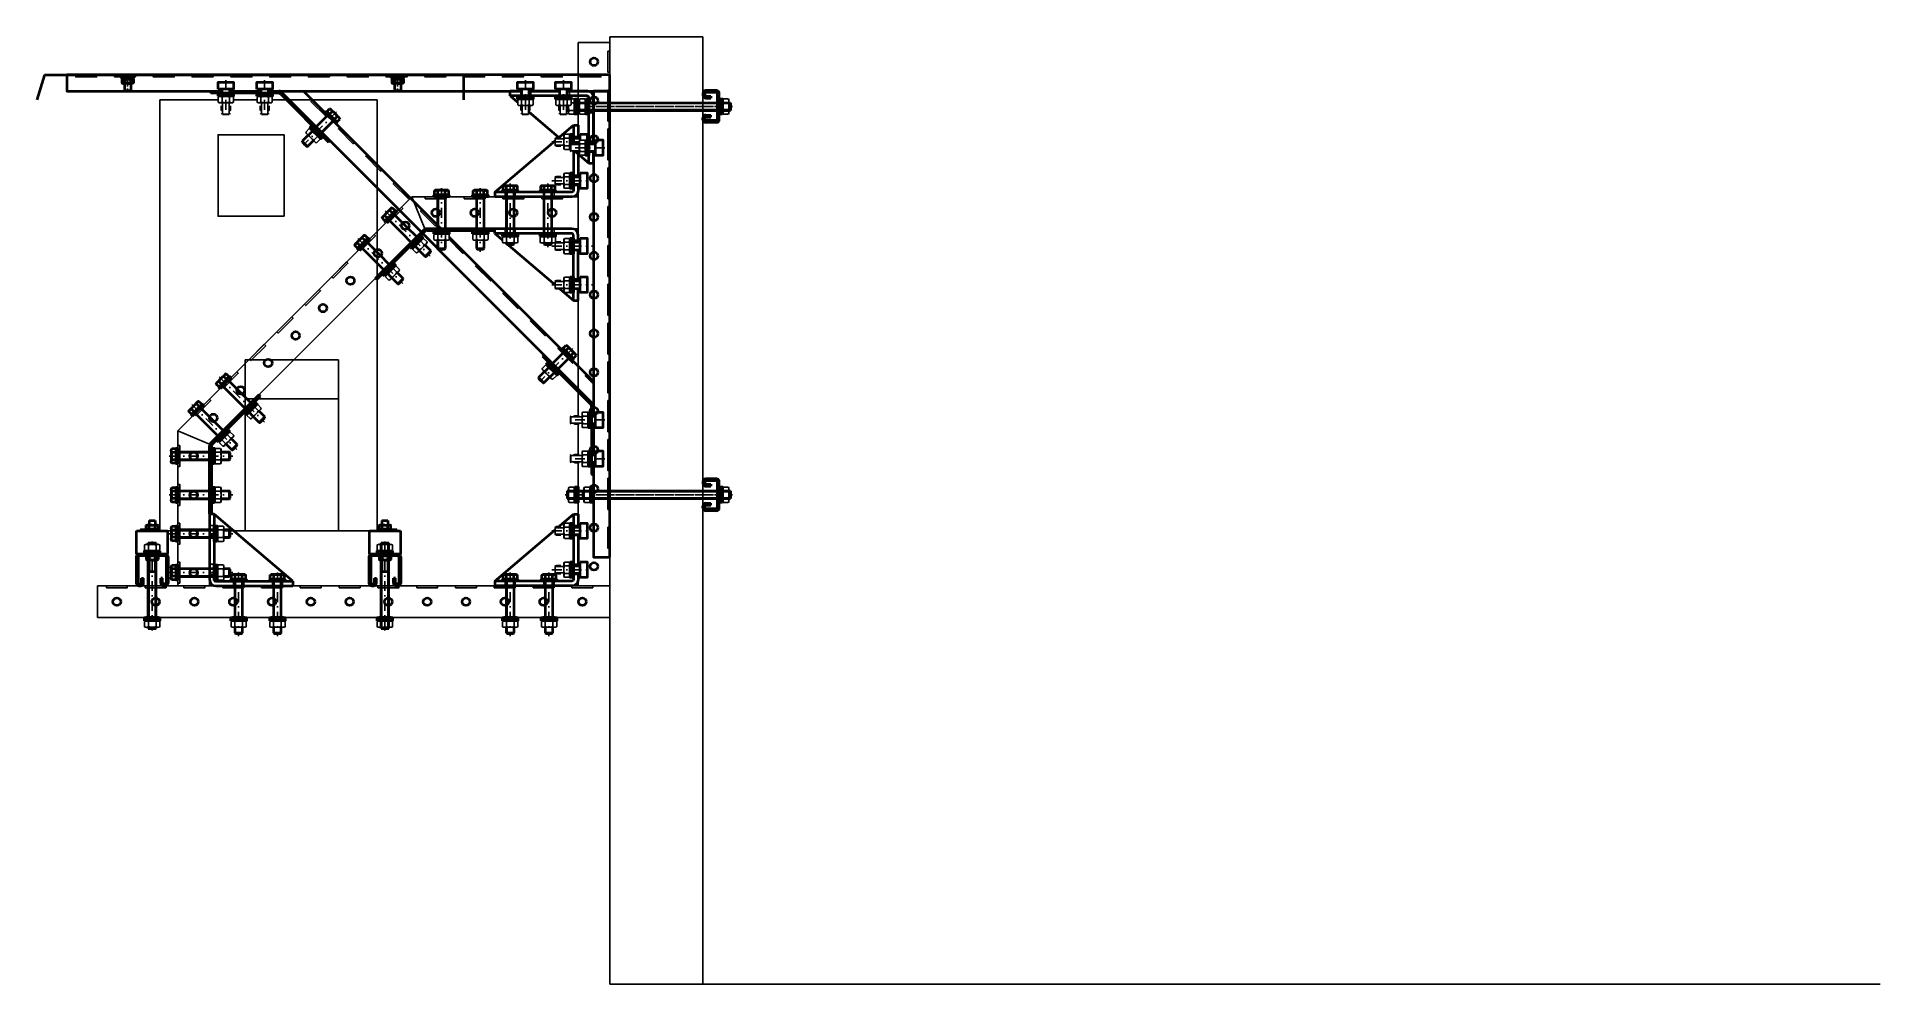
# Model space of a CAD drawing. Header units: millimetres. Extents: x -48331 to 47536, y -69828 to -11916.
# Drawn here: x -22000 to -19624, y -62195 to -60975 of the extents above; entities that cross this region are included whole.
import ezdxf

# ---------------------------------------------------------------- set-up
doc = ezdxf.new("R2010")
doc.units = ezdxf.units.MM
doc.linetypes.add('DASHDOT', pattern=[25.4, 12.7, -6.35, 0, -6.35])
for name, color, linetype in [('02 ОВиК', 7, 'Continuous'), ('10 Стены', 253, 'Continuous'), ('11 Монтаж1', 200, 'Continuous'), ('12 Монтаж 2', 132, 'Continuous'), ('13 Монтаж3', 192, 'Continuous')]:
    doc.layers.add(name, color=color, linetype=linetype)

# ---------------------------------------------------------------- blocks, each defined once
blk = doc.blocks.new('BMC-10')
at = {"color": 0, "lineweight": 40}
for p, q in [((90.4, 4), (151.9, 65.4)), ((153.6, 63.6), (91.5, 1.5)), ((151.9, 65.4), (153.6, 63.6)), ((0, 2.5), (0, 0)), ((86.9, 2.5), (0, 2.5)), ((0, 0), (87.9, 0))]:
    blk.add_line(p, q, dxfattribs=at)
at = {"color": 0}
for p, q in [((144.1, 54.1), (142.3, 55.9)), ((134.9, 44.9), (133.1, 46.7)), ((13.5, 0), (13.5, 2.5)), ((26.5, 0), (26.5, 2.5)), ((63.5, 0), (63.5, 2.5)), ((76.5, 0), (76.5, 2.5)), ((99.5, 9.5), (97.8, 11.3)), ((108.7, 18.7), (107, 20.5))]:
    blk.add_line(p, q, dxfattribs=at)
at = {"color": 0, "lineweight": 40}
for centre in [(86.9, 7.5), (87.9, 5)]:
    blk.add_arc(centre, 5, 270, 315, dxfattribs=at)
blk = doc.blocks.new('козырёк сбоку')
at = {"color": 0, "lineweight": -2}
for p, q in [((10, 32), (0, 0)), ((10, 32), (550, 32)), ((113, 32), (113, 12)), ((121, 32), (121, 12)), ((461, 32), (461, 12)), ((469, 32), (469, 12)), ((550, 32), (550, 0)), ((113, 12), (121, 12)), ((461, 12), (469, 12))]:
    blk.add_line(p, q, dxfattribs=at)
at = {"color": 0, "linetype": 'DASHDOT', "lineweight": -3, "ltscale": 0.2}
for p, q in [((117, 12), (117, 32)), ((465, 12), (465, 32))]:
    blk.add_line(p, q, dxfattribs=at)
blk = doc.blocks.new('уголок усиленный BMC1022HDZ')
at = {"color": 0, "lineweight": 40}
for p, q in [((-2, 92.5), (-101.5, 92.5)), ((-101.5, 86.5), (-101.5, 92.5)), ((-2, 86.5), (-101.5, 86.5)), ((-101.5, 86.5), (0, 0)), ((0, 0), (0, 84.5)), ((6, 0), (6, 84.5)), ((0, 0), (6, 0))]:
    blk.add_line(p, q, dxfattribs=at)
at = {"color": 0, "lineweight": -2}
for p, q in [((-88, 86.5), (-88, 92.5)), ((-75, 86.5), (-75, 92.5)), ((-38, 86.5), (-38, 92.5)), ((-25, 86.5), (-25, 92.5)), ((0, 77.75), (6, 77.75)), ((0, 64.75), (6, 64.75)), ((0, 27.75), (6, 27.75)), ((0, 14.75), (6, 14.75))]:
    blk.add_line(p, q, dxfattribs=at)
at = {"color": 0, "lineweight": 40}
for radius in [8, 2]:
    blk.add_arc((-2, 84.5), radius, 0, 90, dxfattribs=at)
blk = doc.blocks.new('профиль ДКС 41х41')
at = {"color": 0, "lineweight": 40}
for p, q in [((17, 0), (-17, 0)), ((-20.5, -3.5), (-20.5, -37.5)), ((-18, -3.5), (-18, -37.5)), ((17, -2.5), (-17, -2.5)), ((18, -3.5), (18, -37.5)), ((20.5, -3.5), (20.5, -37.5)), ((-17, -38.5), (-14.5, -38.5)), ((-17, -41), (-14.5, -41)), ((-13.5, -31), (-11, -31)), ((-13.5, -37.5), (-13.5, -31)), ((-11, -37.5), (-11, -31)), ((13.5, -31), (11, -31)), ((11, -37.5), (11, -31)), ((13.5, -37.5), (13.5, -31)), ((17, -38.5), (14.5, -38.5)), ((17, -41), (14.5, -41))]:
    blk.add_line(p, q, dxfattribs=at)
for centre, radius, start, end in [((-17, -3.5), 3.5, 90, 180), ((17, -3.5), 3.5, 0, 90), ((-17, -3.5), 1, 90, 180), ((17, -3.5), 1, 0, 90), ((-17, -37.5), 3.5, 180, 270), ((-17, -37.5), 1, 180, 270), ((-14.5, -37.5), 3.5, 270, 0), ((-14.5, -37.5), 1, 270, 0), ((14.5, -37.5), 3.5, 180, 270), ((14.5, -37.5), 1, 180, 270), ((17, -37.5), 3.5, 270, 0), ((17, -37.5), 1, 270, 0)]:
    blk.add_arc(centre, radius, start, end, dxfattribs=at)
blk = doc.blocks.new('профиль ДКС 21х41')
at = {"color": 0, "lineweight": 40}
for p, q in [((17, 0), (-17, 0)), ((-20.5, -3.5), (-20.5, -17.5)), ((-18, -3.5), (-18, -17.5)), ((17, -2.5), (-17, -2.5)), ((-17, -18.5), (-14.5, -18.5)), ((-17, -21), (-14.5, -21)), ((-13.5, -11), (-11, -11)), ((-13.5, -17.5), (-13.5, -11)), ((-11, -17.5), (-11, -11)), ((13.5, -11), (11, -11)), ((11, -17.5), (11, -11)), ((13.5, -17.5), (13.5, -11)), ((17, -18.5), (14.5, -18.5)), ((17, -21), (14.5, -21)), ((18, -3.5), (18, -17.5)), ((20.5, -3.5), (20.5, -17.5))]:
    blk.add_line(p, q, dxfattribs=at)
for centre, radius, start, end in [((-17, -3.5), 3.5, 90, 180), ((17, -3.5), 3.5, 0, 90), ((-17, -17.5), 3.5, 180, 270), ((-17, -3.5), 1, 90, 180), ((-17, -17.5), 1, 180, 270), ((-14.5, -17.5), 3.5, 270, 0), ((-14.5, -17.5), 1, 270, 0), ((14.5, -17.5), 3.5, 180, 270), ((14.5, -17.5), 1, 180, 270), ((17, -3.5), 1, 0, 90), ((17, -17.5), 3.5, 270, 0), ((17, -17.5), 1, 270, 0)]:
    blk.add_arc(centre, radius, start, end, dxfattribs=at)

msp = doc.modelspace()

# ---------------------------------------------------------------- linework, layer by layer
at = {"layer": '02 ОВиК', "color": 5}
for p, q in [((-21841.7, -61611.1), (-21841.7, -61056.1)), ((-21561.7, -61056.1), (-21841.7, -61056.1)), ((-21561.7, -61056.1), (-21561.7, -61611.1)), ((-21731.7, -61611.1), (-21731.7, -61391.1)), ((-21731.7, -61391.1), (-21611.7, -61391.1)), ((-21611.7, -61611.1), (-21611.7, -61391.1)), ((-21731.7, -61441.1), (-21611.7, -61441.1)), ((-21561.7, -61611.1), (-21841.7, -61611.1))]:
    msp.add_line(p, q, dxfattribs=at)
at = {"layer": '02 ОВиК', "color": 5, "flags": 128}
for points in [[(-21681.7, -61206.1), (-21766.7, -61206.1), (-21766.7, -61101.1), (-21681.7, -61101.1)], [(-21841.7, -61611.1), (-21841.7, -61609.1), (-21866.7, -61609.1), (-21866.7, -61611.1)], [(-21536.7, -61611.1), (-21536.7, -61609.1), (-21561.7, -61609.1), (-21561.7, -61611.1)]]:
    msp.add_lwpolyline(points, close=True, dxfattribs=at)
at = {"layer": '10 Стены', "lineweight": -2}
for p, q in [((-21261.7, -60975.1), (-21261.7, -62195.1)), ((-21261.7, -60975.1), (-21141.7, -60975.1)), ((-21141.7, -60975.1), (-21141.7, -62195.1)), ((-21261.7, -62195.1), (-21141.7, -62195.1)), ((-21141.7, -62195.1), (-19624.5, -62195.1))]:
    msp.add_line(p, q, dxfattribs=at)
at = {"layer": '11 Монтаж1', "lineweight": -2}
for p, q in [((-21302.7, -61682.1), (-21302.7, -60982.1)), ((-21261.7, -60982.1), (-21302.7, -60982.1)), ((-21261.7, -60982.1), (-21261.7, -61723.1)), ((-21517.1, -61181.1), (-21818.7, -61482.6)), ((-21302.7, -61181.1), (-21517.1, -61181.1)), ((-21500.2, -61222.1), (-21517.1, -61181.1)), ((-21500.2, -61222.1), (-21777.7, -61499.6)), ((-21302.7, -61222.1), (-21500.2, -61222.1)), ((-21818.7, -61482.6), (-21818.7, -61682.1)), ((-21818.7, -61482.6), (-21777.7, -61499.6)), ((-21777.7, -61499.6), (-21777.7, -61682.1)), ((-21261.7, -61682.1), (-21922.2, -61682.1)), ((-21922.2, -61682.1), (-21922.2, -61723.1)), ((-21261.7, -61723.1), (-21922.2, -61723.1))]:
    msp.add_line(p, q, dxfattribs=at)
at = {"layer": '11 Монтаж1', "linetype": 'DASHDOT'}
for p, q in [((-21319.4, -61064.8), (-21103.5, -61064.8)), ((-21319.4, -61564.8), (-21103.5, -61564.8))]:
    msp.add_line(p, q, dxfattribs=at)
at = {"layer": '11 Монтаж1', "lineweight": 40}
for p, q in [((-21316.7, -61059.8), (-21106.4, -61059.8)), ((-21316.7, -61069.8), (-21106.4, -61069.8)), ((-21331.9, -61106.2), (-21331, -61105.3)), ((-21331.9, -61106.2), (-21331.9, -61114.5)), ((-21324.9, -61106.2), (-21331.9, -61106.2)), ((-21331, -61115.3), (-21331.9, -61114.5)), ((-21324.9, -61114.5), (-21331.9, -61114.5)), ((-21331, -61105.3), (-21324.9, -61105.3)), ((-21331, -61115.3), (-21331, -61105.3)), ((-21324.9, -61115.3), (-21331, -61115.3)), ((-21486.7, -61172.7), (-21487.9, -61173.4)), ((-21487.9, -61178.5), (-21487.9, -61173.4)), ((-21485.6, -61172.7), (-21486.7, -61172.7)), ((-21478.7, -61172.7), (-21485.6, -61172.7)), ((-21483.3, -61178.5), (-21483.3, -61173.4)), ((-21471.7, -61172.7), (-21478.7, -61172.7)), ((-21474, -61178.5), (-21474, -61173.4)), ((-21470.7, -61172.7), (-21471.7, -61172.7)), ((-21469.4, -61173.4), (-21470.7, -61172.7)), ((-21469.4, -61178.5), (-21469.4, -61173.4)), ((-21436.7, -61172.7), (-21437.9, -61173.4)), ((-21437.9, -61178.5), (-21437.9, -61173.4)), ((-21435.6, -61172.7), (-21436.7, -61172.7)), ((-21428.7, -61172.7), (-21435.6, -61172.7)), ((-21433.3, -61178.5), (-21433.3, -61173.4)), ((-21421.7, -61172.7), (-21428.7, -61172.7)), ((-21424, -61178.5), (-21424, -61173.4)), ((-21420.7, -61172.7), (-21421.7, -61172.7)), ((-21419.4, -61173.4), (-21420.7, -61172.7)), ((-21419.4, -61178.5), (-21419.4, -61173.4)), ((-21398.2, -61166.7), (-21399.4, -61167.4)), ((-21399.4, -61172.5), (-21399.4, -61167.4)), ((-21397.1, -61172.5), (-21399.4, -61172.5)), ((-21397.1, -61166.7), (-21398.2, -61166.7)), ((-21398.2, -61172.5), (-21398.2, -61173.1)), ((-21390.2, -61173.1), (-21398.2, -61173.1)), ((-21390.2, -61166.7), (-21397.1, -61166.7)), ((-21394.8, -61172.5), (-21397.1, -61172.5)), ((-21395.2, -61173.5), (-21395.2, -61241.6)), ((-21394.8, -61172.5), (-21394.8, -61167.4)), ((-21390.2, -61172.5), (-21394.8, -61172.5)), ((-21383.2, -61166.7), (-21390.2, -61166.7)), ((-21385.5, -61172.5), (-21390.2, -61172.5)), ((-21382.2, -61173.1), (-21390.2, -61173.1)), ((-21385.5, -61172.5), (-21385.5, -61167.4)), ((-21383.2, -61172.5), (-21385.5, -61172.5)), ((-21385.2, -61241.6), (-21385.2, -61173.5)), ((-21382.2, -61166.7), (-21383.2, -61166.7)), ((-21380.9, -61172.5), (-21383.2, -61172.5)), ((-21380.9, -61167.4), (-21382.2, -61166.7)), ((-21382.2, -61173.1), (-21382.2, -61172.5)), ((-21380.9, -61172.5), (-21380.9, -61167.4)), ((-21349.7, -61166.7), (-21350.9, -61167.4)), ((-21350.9, -61172.5), (-21350.9, -61167.4)), ((-21348.6, -61172.5), (-21350.9, -61172.5)), ((-21348.6, -61166.7), (-21349.7, -61166.7)), ((-21349.7, -61172.5), (-21349.7, -61173.1)), ((-21341.7, -61173.1), (-21349.7, -61173.1)), ((-21341.7, -61166.7), (-21348.6, -61166.7)), ((-21346.3, -61172.5), (-21348.6, -61172.5)), ((-21346.7, -61173.5), (-21346.7, -61241.6)), ((-21346.3, -61172.5), (-21346.3, -61167.4)), ((-21341.7, -61172.5), (-21346.3, -61172.5)), ((-21334.7, -61166.7), (-21341.7, -61166.7)), ((-21337, -61172.5), (-21341.7, -61172.5)), ((-21333.7, -61173.1), (-21341.7, -61173.1)), ((-21337, -61172.5), (-21337, -61167.4)), ((-21334.7, -61172.5), (-21337, -61172.5)), ((-21336.7, -61241.6), (-21336.7, -61173.5)), ((-21333.7, -61166.7), (-21334.7, -61166.7)), ((-21332.4, -61172.5), (-21334.7, -61172.5)), ((-21332.4, -61167.4), (-21333.7, -61166.7)), ((-21333.7, -61173.1), (-21333.7, -61172.5)), ((-21332.4, -61172.5), (-21332.4, -61167.4)), ((-21331.9, -61156.2), (-21331, -61155.3)), ((-21324.9, -61156.2), (-21331.9, -61156.2)), ((-21331, -61155.3), (-21324.9, -61155.3)), ((-21544.3, -61196.4), (-21549.2, -61201.3)), ((-21541.9, -61202.1), (-21545.5, -61198.5)), ((-21539, -61200.1), (-21544.7, -61205.8)), ((-21543.6, -61195.6), (-21544.3, -61196.4)), ((-21542.2, -61195.3), (-21543.6, -61195.6)), ((-21538.6, -61198.8), (-21542.2, -61195.3)), ((-21538.6, -61198.8), (-21540.2, -61200.5)), ((-21539, -61200.1), (-21539.5, -61199.7)), ((-21485.6, -61178.5), (-21487.9, -61178.5)), ((-21486.7, -61178.5), (-21486.7, -61179.1)), ((-21478.7, -61179.1), (-21486.7, -61179.1)), ((-21483.3, -61178.5), (-21485.6, -61178.5)), ((-21483.7, -61179.5), (-21483.7, -61247.6)), ((-21478.7, -61178.5), (-21483.3, -61178.5)), ((-21474, -61178.5), (-21478.7, -61178.5)), ((-21470.7, -61179.1), (-21478.7, -61179.1)), ((-21471.7, -61178.5), (-21474, -61178.5)), ((-21473.7, -61247.6), (-21473.7, -61179.5)), ((-21469.4, -61178.5), (-21471.7, -61178.5)), ((-21470.7, -61179.1), (-21470.7, -61178.5)), ((-21435.6, -61178.5), (-21437.9, -61178.5)), ((-21436.7, -61178.5), (-21436.7, -61179.1)), ((-21428.7, -61179.1), (-21436.7, -61179.1)), ((-21433.3, -61178.5), (-21435.6, -61178.5)), ((-21433.7, -61179.5), (-21433.7, -61247.6)), ((-21428.7, -61178.5), (-21433.3, -61178.5)), ((-21424, -61178.5), (-21428.7, -61178.5)), ((-21420.7, -61179.1), (-21428.7, -61179.1)), ((-21421.7, -61178.5), (-21424, -61178.5)), ((-21423.7, -61247.6), (-21423.7, -61179.5)), ((-21419.4, -61178.5), (-21421.7, -61178.5)), ((-21420.7, -61179.1), (-21420.7, -61178.5)), ((-21554.9, -61206.9), (-21555.3, -61208.3)), ((-21551.7, -61211.9), (-21555.3, -61208.3)), ((-21554.1, -61206.2), (-21554.9, -61206.9)), ((-21549.2, -61201.3), (-21554.1, -61206.2)), ((-21548.4, -61208.6), (-21552, -61205)), ((-21550, -61210.3), (-21551.7, -61211.9)), ((-21550.8, -61211), (-21550.4, -61211.5)), ((-21544.7, -61205.8), (-21550.4, -61211.5)), ((-21548.4, -61208.6), (-21550, -61210.3)), ((-21545.1, -61205.4), (-21548.4, -61208.6)), ((-21541.9, -61202.1), (-21545.1, -61205.4)), ((-21540.2, -61200.5), (-21541.9, -61202.1)), ((-21492.7, -61250.8), (-21540.9, -61202.6)), ((-21590.2, -61242.3), (-21590.6, -61243.7)), ((-21587, -61247.3), (-21590.6, -61243.7)), ((-21589.5, -61241.5), (-21590.2, -61242.3)), ((-21584.6, -61236.6), (-21589.5, -61241.5)), ((-21583.7, -61244), (-21587.3, -61240.4)), ((-21585.4, -61245.6), (-21587, -61247.3)), ((-21586.1, -61246.4), (-21585.7, -61246.8)), ((-21580.1, -61241.2), (-21585.7, -61246.8)), ((-21583.7, -61244), (-21585.4, -61245.6)), ((-21579.7, -61231.7), (-21584.6, -61236.6)), ((-21580.5, -61240.7), (-21583.7, -61244)), ((-21577.2, -61237.5), (-21580.8, -61233.9)), ((-21577.2, -61237.5), (-21580.5, -61240.7)), ((-21574.4, -61235.5), (-21580.1, -61241.2)), ((-21578.9, -61231), (-21579.7, -61231.7)), ((-21577.5, -61230.6), (-21578.9, -61231)), ((-21573.9, -61234.2), (-21577.5, -61230.6)), ((-21575.6, -61235.8), (-21577.2, -61237.5)), ((-21528, -61286.1), (-21576.2, -61237.9)), ((-21573.9, -61234.2), (-21575.6, -61235.8)), ((-21574.4, -61235.5), (-21574.8, -61235.1)), ((-21483.7, -61247.6), (-21482.8, -61248.5)), ((-21483.7, -61247.6), (-21473.7, -61247.6)), ((-21474.5, -61248.5), (-21473.7, -61247.6)), ((-21433.7, -61247.6), (-21432.8, -61248.5)), ((-21433.7, -61247.6), (-21423.7, -61247.6)), ((-21424.5, -61248.5), (-21423.7, -61247.6)), ((-21395.2, -61241.6), (-21394.3, -61242.5)), ((-21395.2, -61241.6), (-21385.2, -61241.6)), ((-21394.3, -61242.5), (-21386, -61242.5)), ((-21386, -61242.5), (-21385.2, -61241.6)), ((-21346.7, -61241.6), (-21345.8, -61242.5)), ((-21346.7, -61241.6), (-21336.7, -61241.6)), ((-21345.8, -61242.5), (-21337.5, -61242.5)), ((-21337.5, -61242.5), (-21336.7, -61241.6)), ((-21492.7, -61251.9), (-21492.7, -61250.8)), ((-21482.8, -61248.5), (-21474.5, -61248.5)), ((-21432.8, -61248.5), (-21424.5, -61248.5)), ((-21528, -61287.3), (-21528, -61286.1)), ((-21331.9, -61290.1), (-21331, -61289.3)), ((-21331.9, -61290.1), (-21331.9, -61298.5)), ((-21324.9, -61290.1), (-21331.9, -61290.1)), ((-21331, -61289.3), (-21324.9, -61289.3)), ((-21331, -61299.3), (-21331, -61289.3)), ((-21331, -61299.3), (-21331.9, -61298.5)), ((-21324.9, -61298.5), (-21331.9, -61298.5)), ((-21324.9, -61299.3), (-21331, -61299.3)), ((-21758.2, -61410.2), (-21763.1, -61415.1)), ((-21755.7, -61416), (-21759.3, -61412.4)), ((-21752.9, -61414), (-21758.6, -61419.7)), ((-21757.4, -61409.5), (-21758.2, -61410.2)), ((-21756.1, -61409.1), (-21757.4, -61409.5)), ((-21752.5, -61412.7), (-21756.1, -61409.1)), ((-21752.5, -61412.7), (-21754.1, -61414.3)), ((-21752.9, -61414), (-21753.3, -61413.6)), ((-21768.7, -61420.8), (-21769.1, -61422.2)), ((-21765.5, -61425.8), (-21769.1, -61422.2)), ((-21768, -61420), (-21768.7, -61420.8)), ((-21763.1, -61415.1), (-21768, -61420)), ((-21762.3, -61422.5), (-21765.9, -61418.9)), ((-21763.9, -61424.1), (-21765.5, -61425.8)), ((-21764.6, -61424.9), (-21764.2, -61425.3)), ((-21758.6, -61419.7), (-21764.2, -61425.3)), ((-21762.3, -61422.5), (-21763.9, -61424.1)), ((-21759, -61419.2), (-21762.3, -61422.5)), ((-21755.7, -61416), (-21759, -61419.2)), ((-21754.1, -61414.3), (-21755.7, -61416)), ((-21706.5, -61464.6), (-21754.7, -61416.4)), ((-21804.1, -61456.2), (-21804.5, -61457.5)), ((-21800.9, -61461.1), (-21804.5, -61457.5)), ((-21803.3, -61455.4), (-21804.1, -61456.2)), ((-21798.4, -61450.5), (-21803.3, -61455.4)), ((-21797.6, -61457.9), (-21801.2, -61454.3)), ((-21799.2, -61459.5), (-21800.9, -61461.1)), ((-21800, -61460.3), (-21799.6, -61460.7)), ((-21793.9, -61455), (-21799.6, -61460.7)), ((-21797.6, -61457.9), (-21799.2, -61459.5)), ((-21793.5, -61445.6), (-21798.4, -61450.5)), ((-21794.3, -61454.6), (-21797.6, -61457.9)), ((-21791.1, -61451.3), (-21794.7, -61447.7)), ((-21791.1, -61451.3), (-21794.3, -61454.6)), ((-21788.3, -61449.4), (-21793.9, -61455)), ((-21792.8, -61444.8), (-21793.5, -61445.6)), ((-21791.4, -61444.5), (-21792.8, -61444.8)), ((-21787.8, -61448.1), (-21791.4, -61444.5)), ((-21789.4, -61449.7), (-21791.1, -61451.3)), ((-21787.8, -61448.1), (-21789.4, -61449.7)), ((-21788.3, -61449.4), (-21788.7, -61448.9)), ((-21706.5, -61465.8), (-21706.5, -61464.6)), ((-21826.3, -61505.7), (-21827.1, -61507)), ((-21827.1, -61507), (-21827.1, -61508)), ((-21827.1, -61508), (-21827.1, -61515)), ((-21821.3, -61505.7), (-21826.3, -61505.7)), ((-21821.3, -61505.7), (-21821.3, -61508)), ((-21820.7, -61507), (-21821.3, -61507)), ((-21821.3, -61508), (-21821.3, -61510.3)), ((-21820.7, -61507), (-21820.7, -61515)), ((-21749, -61507), (-21741.9, -61500)), ((-21749, -61507), (-21747.8, -61507)), ((-21747.8, -61507), (-21741.9, -61501.1)), ((-21741.9, -61501.1), (-21741.9, -61500)), ((-21827.1, -61515), (-21827.1, -61521.9)), ((-21827.1, -61521.9), (-21827.1, -61523)), ((-21827.1, -61523), (-21826.3, -61524.2)), ((-21821.3, -61510.3), (-21826.3, -61510.3)), ((-21821.3, -61519.6), (-21826.3, -61519.6)), ((-21821.3, -61524.2), (-21826.3, -61524.2)), ((-21821.3, -61510.3), (-21821.3, -61515)), ((-21821.3, -61515), (-21821.3, -61519.6)), ((-21821.3, -61519.6), (-21821.3, -61521.9)), ((-21821.3, -61521.9), (-21821.3, -61524.2)), ((-21821.3, -61523), (-21820.7, -61523)), ((-21820.7, -61515), (-21820.7, -61523)), ((-21752.1, -61510), (-21820.3, -61510)), ((-21820.3, -61520), (-21752.1, -61520)), ((-21751.3, -61510.8), (-21752.1, -61510)), ((-21752.1, -61520), (-21752.1, -61510)), ((-21752.1, -61520), (-21751.3, -61519.1)), ((-21751.3, -61519.1), (-21751.3, -61510.8)), ((-21826.3, -61555.7), (-21827.1, -61557)), ((-21821.3, -61555.7), (-21826.3, -61555.7)), ((-21821.3, -61555.7), (-21821.3, -61558)), ((-21827.1, -61557), (-21827.1, -61558)), ((-21827.1, -61558), (-21827.1, -61565)), ((-21827.1, -61565), (-21827.1, -61571.9)), ((-21827.1, -61571.9), (-21827.1, -61573)), ((-21827.1, -61573), (-21826.3, -61574.2)), ((-21821.3, -61560.3), (-21826.3, -61560.3)), ((-21821.3, -61569.6), (-21826.3, -61569.6)), ((-21821.3, -61574.2), (-21826.3, -61574.2)), ((-21820.7, -61557), (-21821.3, -61557)), ((-21821.3, -61558), (-21821.3, -61560.3)), ((-21821.3, -61560.3), (-21821.3, -61565)), ((-21821.3, -61565), (-21821.3, -61569.6)), ((-21821.3, -61569.6), (-21821.3, -61571.9)), ((-21821.3, -61571.9), (-21821.3, -61574.2)), ((-21821.3, -61573), (-21820.7, -61573)), ((-21820.7, -61557), (-21820.7, -61565)), ((-21820.7, -61565), (-21820.7, -61573)), ((-21752.1, -61560), (-21820.3, -61560)), ((-21820.3, -61570), (-21752.1, -61570)), ((-21751.3, -61560.8), (-21752.1, -61560)), ((-21752.1, -61570), (-21752.1, -61560)), ((-21752.1, -61570), (-21751.3, -61569.1)), ((-21751.3, -61569.1), (-21751.3, -61560.8)), ((-21826.3, -61605.7), (-21827.1, -61607)), ((-21827.1, -61607), (-21827.1, -61608)), ((-21827.1, -61608), (-21827.1, -61615)), ((-21827.1, -61615), (-21827.1, -61621.9)), ((-21827.1, -61621.9), (-21827.1, -61623)), ((-21827.1, -61623), (-21826.3, -61624.2)), ((-21821.3, -61605.7), (-21826.3, -61605.7)), ((-21821.3, -61610.3), (-21826.3, -61610.3)), ((-21821.3, -61619.6), (-21826.3, -61619.6)), ((-21821.3, -61624.2), (-21826.3, -61624.2)), ((-21821.3, -61605.7), (-21821.3, -61608)), ((-21820.7, -61607), (-21821.3, -61607)), ((-21821.3, -61608), (-21821.3, -61610.3)), ((-21821.3, -61610.3), (-21821.3, -61615)), ((-21821.3, -61615), (-21821.3, -61619.6)), ((-21821.3, -61619.6), (-21821.3, -61621.9)), ((-21821.3, -61621.9), (-21821.3, -61624.2)), ((-21821.3, -61623), (-21820.7, -61623)), ((-21820.7, -61607), (-21820.7, -61615)), ((-21820.7, -61615), (-21820.7, -61623)), ((-21752.1, -61610), (-21820.3, -61610)), ((-21820.3, -61620), (-21752.1, -61620)), ((-21751.3, -61610.8), (-21752.1, -61610)), ((-21752.1, -61620), (-21752.1, -61610)), ((-21752.1, -61620), (-21751.3, -61619.1)), ((-21751.3, -61619.1), (-21751.3, -61610.8)), ((-21331.9, -61607.2), (-21331, -61606.3)), ((-21331.9, -61607.2), (-21331.9, -61615.5)), ((-21324.9, -61607.2), (-21331.9, -61607.2)), ((-21331, -61616.3), (-21331.9, -61615.5)), ((-21324.9, -61615.5), (-21331.9, -61615.5)), ((-21331, -61606.3), (-21324.9, -61606.3)), ((-21331, -61616.3), (-21331, -61606.3)), ((-21324.9, -61616.3), (-21331, -61616.3)), ((-21826.3, -61655.7), (-21827.1, -61657)), ((-21827.1, -61657), (-21827.1, -61658)), ((-21827.1, -61658), (-21827.1, -61665)), ((-21827.1, -61665), (-21827.1, -61671.9)), ((-21827.1, -61671.9), (-21827.1, -61673)), ((-21827.1, -61673), (-21826.3, -61674.2)), ((-21821.3, -61655.7), (-21826.3, -61655.7)), ((-21821.3, -61660.3), (-21826.3, -61660.3)), ((-21821.3, -61669.6), (-21826.3, -61669.6)), ((-21821.3, -61674.2), (-21826.3, -61674.2)), ((-21821.3, -61655.7), (-21821.3, -61658)), ((-21820.7, -61657), (-21821.3, -61657)), ((-21821.3, -61658), (-21821.3, -61660.3)), ((-21821.3, -61660.3), (-21821.3, -61665)), ((-21821.3, -61665), (-21821.3, -61669.6)), ((-21821.3, -61669.6), (-21821.3, -61671.9)), ((-21821.3, -61671.9), (-21821.3, -61674.2)), ((-21821.3, -61673), (-21820.7, -61673)), ((-21820.7, -61657), (-21820.7, -61665)), ((-21820.7, -61665), (-21820.7, -61673)), ((-21752.1, -61660), (-21820.3, -61660)), ((-21751.3, -61660.8), (-21752.1, -61660)), ((-21748.2, -61667.7), (-21749.4, -61668.4)), ((-21749.4, -61673.5), (-21749.4, -61668.4)), ((-21747.1, -61673.5), (-21749.4, -61673.5)), ((-21747.1, -61667.7), (-21748.2, -61667.7)), ((-21748.2, -61673.5), (-21748.2, -61674.1)), ((-21740.2, -61674.1), (-21748.2, -61674.1)), ((-21740.2, -61667.7), (-21747.1, -61667.7)), ((-21744.8, -61673.5), (-21747.1, -61673.5)), ((-21745.2, -61674.5), (-21745.2, -61742.6)), ((-21744.8, -61673.5), (-21744.8, -61668.4)), ((-21740.2, -61673.5), (-21744.8, -61673.5)), ((-21733.2, -61667.7), (-21740.2, -61667.7)), ((-21735.5, -61673.5), (-21740.2, -61673.5)), ((-21732.2, -61674.1), (-21740.2, -61674.1)), ((-21735.5, -61673.5), (-21735.5, -61668.4)), ((-21733.2, -61673.5), (-21735.5, -61673.5)), ((-21735.2, -61742.6), (-21735.2, -61674.5)), ((-21732.2, -61667.7), (-21733.2, -61667.7)), ((-21730.9, -61673.5), (-21733.2, -61673.5)), ((-21730.9, -61668.4), (-21732.2, -61667.7)), ((-21732.2, -61674.1), (-21732.2, -61673.5)), ((-21730.9, -61673.5), (-21730.9, -61668.4)), ((-21698.2, -61667.7), (-21699.4, -61668.4)), ((-21699.4, -61673.5), (-21699.4, -61668.4)), ((-21697.1, -61673.5), (-21699.4, -61673.5)), ((-21697.1, -61667.7), (-21698.2, -61667.7)), ((-21698.2, -61673.5), (-21698.2, -61674.1)), ((-21690.2, -61674.1), (-21698.2, -61674.1)), ((-21690.2, -61667.7), (-21697.1, -61667.7)), ((-21694.8, -61673.5), (-21697.1, -61673.5)), ((-21695.2, -61674.5), (-21695.2, -61742.6)), ((-21694.8, -61673.5), (-21694.8, -61668.4)), ((-21690.2, -61673.5), (-21694.8, -61673.5)), ((-21683.2, -61667.7), (-21690.2, -61667.7)), ((-21685.5, -61673.5), (-21690.2, -61673.5)), ((-21682.2, -61674.1), (-21690.2, -61674.1)), ((-21685.5, -61673.5), (-21685.5, -61668.4)), ((-21683.2, -61673.5), (-21685.5, -61673.5)), ((-21685.2, -61742.6), (-21685.2, -61674.5)), ((-21682.2, -61667.7), (-21683.2, -61667.7)), ((-21680.9, -61673.5), (-21683.2, -61673.5)), ((-21680.9, -61668.4), (-21682.2, -61667.7)), ((-21682.2, -61674.1), (-21682.2, -61673.5)), ((-21680.9, -61673.5), (-21680.9, -61668.4)), ((-21398.2, -61667.7), (-21399.4, -61668.4)), ((-21399.4, -61673.5), (-21399.4, -61668.4)), ((-21397.1, -61673.5), (-21399.4, -61673.5)), ((-21397.1, -61667.7), (-21398.2, -61667.7)), ((-21398.2, -61673.5), (-21398.2, -61674.1)), ((-21390.2, -61674.1), (-21398.2, -61674.1)), ((-21390.2, -61667.7), (-21397.1, -61667.7)), ((-21394.8, -61673.5), (-21397.1, -61673.5)), ((-21395.2, -61674.5), (-21395.2, -61742.6)), ((-21394.8, -61673.5), (-21394.8, -61668.4)), ((-21390.2, -61673.5), (-21394.8, -61673.5)), ((-21383.2, -61667.7), (-21390.2, -61667.7)), ((-21385.5, -61673.5), (-21390.2, -61673.5)), ((-21382.2, -61674.1), (-21390.2, -61674.1)), ((-21385.5, -61673.5), (-21385.5, -61668.4)), ((-21383.2, -61673.5), (-21385.5, -61673.5)), ((-21385.2, -61742.6), (-21385.2, -61674.5)), ((-21382.2, -61667.7), (-21383.2, -61667.7)), ((-21380.9, -61673.5), (-21383.2, -61673.5)), ((-21380.9, -61668.4), (-21382.2, -61667.7)), ((-21382.2, -61674.1), (-21382.2, -61673.5)), ((-21380.9, -61673.5), (-21380.9, -61668.4)), ((-21348.2, -61667.7), (-21349.4, -61668.4)), ((-21349.4, -61673.5), (-21349.4, -61668.4)), ((-21347.1, -61673.5), (-21349.4, -61673.5)), ((-21347.1, -61667.7), (-21348.2, -61667.7)), ((-21348.2, -61673.5), (-21348.2, -61674.1)), ((-21340.2, -61674.1), (-21348.2, -61674.1)), ((-21340.2, -61667.7), (-21347.1, -61667.7)), ((-21344.8, -61673.5), (-21347.1, -61673.5)), ((-21345.2, -61674.5), (-21345.2, -61742.6)), ((-21344.8, -61673.5), (-21344.8, -61668.4)), ((-21340.2, -61673.5), (-21344.8, -61673.5)), ((-21333.2, -61667.7), (-21340.2, -61667.7)), ((-21335.5, -61673.5), (-21340.2, -61673.5)), ((-21332.2, -61674.1), (-21340.2, -61674.1)), ((-21335.5, -61673.5), (-21335.5, -61668.4)), ((-21333.2, -61673.5), (-21335.5, -61673.5)), ((-21335.2, -61742.6), (-21335.2, -61674.5)), ((-21332.2, -61667.7), (-21333.2, -61667.7)), ((-21330.9, -61673.5), (-21333.2, -61673.5)), ((-21330.9, -61668.4), (-21332.2, -61667.7)), ((-21332.2, -61674.1), (-21332.2, -61673.5)), ((-21331.9, -61657.2), (-21331, -61656.3)), ((-21324.9, -61657.2), (-21331.9, -61657.2)), ((-21331, -61656.3), (-21324.9, -61656.3)), ((-21330.9, -61673.5), (-21330.9, -61668.4)), ((-21745.2, -61742.6), (-21744.3, -61743.5)), ((-21745.2, -61742.6), (-21735.2, -61742.6)), ((-21744.3, -61743.5), (-21736, -61743.5)), ((-21736, -61743.5), (-21735.2, -61742.6)), ((-21695.2, -61742.6), (-21694.3, -61743.5)), ((-21695.2, -61742.6), (-21685.2, -61742.6)), ((-21694.3, -61743.5), (-21686, -61743.5)), ((-21686, -61743.5), (-21685.2, -61742.6)), ((-21395.2, -61742.6), (-21394.3, -61743.5)), ((-21395.2, -61742.6), (-21385.2, -61742.6)), ((-21394.3, -61743.5), (-21386, -61743.5)), ((-21386, -61743.5), (-21385.2, -61742.6)), ((-21345.2, -61742.6), (-21344.3, -61743.5)), ((-21345.2, -61742.6), (-21335.2, -61742.6)), ((-21344.3, -61743.5), (-21336, -61743.5)), ((-21336, -61743.5), (-21335.2, -61742.6))]:
    msp.add_line(p, q, dxfattribs=at)
at = {"layer": '11 Монтаж1'}
for p, q in [((-21106.4, -61060.9), (-21316.7, -61060.9)), ((-21106.4, -61068.7), (-21316.7, -61068.7)), ((-21394.3, -61242.5), (-21394.3, -61174.6)), ((-21386, -61242.5), (-21386, -61174.6)), ((-21345.8, -61242.5), (-21345.8, -61174.6)), ((-21337.5, -61242.5), (-21337.5, -61174.6)), ((-21482.8, -61248.5), (-21482.8, -61180.6)), ((-21474.5, -61248.5), (-21474.5, -61180.6)), ((-21432.8, -61248.5), (-21432.8, -61180.6)), ((-21424.5, -61248.5), (-21424.5, -61180.6)), ((-21492.7, -61251.9), (-21540.7, -61203.9)), ((-21528, -61287.3), (-21576, -61239.3)), ((-21706.5, -61465.8), (-21754.6, -61417.8)), ((-21751.3, -61510.8), (-21819.2, -61510.8)), ((-21751.3, -61519.1), (-21819.2, -61519.1)), ((-21751.3, -61560.8), (-21819.2, -61560.8)), ((-21751.3, -61569.1), (-21819.2, -61569.1)), ((-21751.3, -61610.8), (-21819.2, -61610.8)), ((-21751.3, -61619.1), (-21819.2, -61619.1)), ((-21751.3, -61660.8), (-21819.2, -61660.8)), ((-21744.3, -61743.5), (-21744.3, -61675.6)), ((-21736, -61743.5), (-21736, -61675.6)), ((-21694.3, -61743.5), (-21694.3, -61675.6)), ((-21686, -61743.5), (-21686, -61675.6)), ((-21394.3, -61743.5), (-21394.3, -61675.6)), ((-21386, -61743.5), (-21386, -61675.6)), ((-21344.3, -61743.5), (-21344.3, -61675.6)), ((-21336, -61743.5), (-21336, -61675.6))]:
    msp.add_line(p, q, dxfattribs=at)
for points in [[(-21264.2, -60993.6), (-21264.2, -61020.6), (-21261.7, -61020.6), (-21261.7, -60993.6)], [(-21264.2, -61043.6), (-21264.2, -61070.6), (-21261.7, -61070.6), (-21261.7, -61043.6)], [(-21264.2, -61093.6), (-21264.2, -61120.6), (-21261.7, -61120.6), (-21261.7, -61093.6)], [(-21264.2, -61143.6), (-21264.2, -61170.6), (-21261.7, -61170.6), (-21261.7, -61143.6)], [(-21530.3, -61194.3), (-21549.4, -61213.4), (-21547.7, -61215.1), (-21528.6, -61196)], [(-21499.6, -61183.6), (-21472.6, -61183.6), (-21472.6, -61181.1), (-21499.6, -61181.1)], [(-21449.6, -61183.6), (-21422.6, -61183.6), (-21422.6, -61181.1), (-21449.6, -61181.1)], [(-21399.6, -61183.6), (-21372.6, -61183.6), (-21372.6, -61181.1), (-21399.6, -61181.1)], [(-21349.6, -61183.6), (-21322.6, -61183.6), (-21322.6, -61181.1), (-21349.6, -61181.1)], [(-21264.2, -61193.6), (-21264.2, -61220.6), (-21261.7, -61220.6), (-21261.7, -61193.6)], [(-21565.7, -61229.6), (-21584.8, -61248.7), (-21583, -61250.5), (-21563.9, -61231.4)], [(-21264.2, -61243.6), (-21264.2, -61270.6), (-21261.7, -61270.6), (-21261.7, -61243.6)], [(-21601, -61265), (-21620.1, -61284.1), (-21618.4, -61285.8), (-21599.3, -61266.7)], [(-21264.2, -61293.6), (-21264.2, -61320.6), (-21261.7, -61320.6), (-21261.7, -61293.6)], [(-21636.4, -61300.3), (-21655.5, -61319.4), (-21653.7, -61321.2), (-21634.6, -61302.1)], [(-21671.8, -61335.7), (-21690.9, -61354.8), (-21689.1, -61356.6), (-21670, -61337.5)], [(-21264.2, -61343.6), (-21264.2, -61370.6), (-21261.7, -61370.6), (-21261.7, -61343.6)], [(-21707.1, -61371), (-21726.2, -61390.1), (-21724.4, -61391.9), (-21705.3, -61372.8)], [(-21742.5, -61406.4), (-21761.6, -61425.5), (-21759.8, -61427.3), (-21740.7, -61408.2)], [(-21264.2, -61393.6), (-21264.2, -61420.6), (-21261.7, -61420.6), (-21261.7, -61393.6)], [(-21777.8, -61441.8), (-21796.9, -61460.8), (-21795.1, -61462.6), (-21776.1, -61443.5)], [(-21264.2, -61443.6), (-21264.2, -61470.6), (-21261.7, -61470.6), (-21261.7, -61443.6)], [(-21818.7, -61501.5), (-21818.7, -61528.5), (-21816.2, -61528.5), (-21816.2, -61501.5)], [(-21264.2, -61493.6), (-21264.2, -61520.6), (-21261.7, -61520.6), (-21261.7, -61493.6)], [(-21818.7, -61551.5), (-21818.7, -61578.5), (-21816.2, -61578.5), (-21816.2, -61551.5)], [(-21264.2, -61543.6), (-21264.2, -61570.6), (-21261.7, -61570.6), (-21261.7, -61543.6)], [(-21818.7, -61601.5), (-21818.7, -61628.5), (-21816.2, -61628.5), (-21816.2, -61601.5)], [(-21818.7, -61651.5), (-21818.7, -61678.5), (-21816.2, -61678.5), (-21816.2, -61651.5)], [(-21910.7, -61684.6), (-21883.7, -61684.6), (-21883.7, -61682.1), (-21910.7, -61682.1)], [(-21860.7, -61684.6), (-21833.7, -61684.6), (-21833.7, -61682.1), (-21860.7, -61682.1)], [(-21810.7, -61684.6), (-21783.7, -61684.6), (-21783.7, -61682.1), (-21810.7, -61682.1)], [(-21760.7, -61684.6), (-21733.7, -61684.6), (-21733.7, -61682.1), (-21760.7, -61682.1)], [(-21710.7, -61684.6), (-21683.7, -61684.6), (-21683.7, -61682.1), (-21710.7, -61682.1)], [(-21660.7, -61684.6), (-21633.7, -61684.6), (-21633.7, -61682.1), (-21660.7, -61682.1)], [(-21610.7, -61684.6), (-21583.7, -61684.6), (-21583.7, -61682.1), (-21610.7, -61682.1)], [(-21560.7, -61684.6), (-21533.7, -61684.6), (-21533.7, -61682.1), (-21560.7, -61682.1)], [(-21510.7, -61684.6), (-21483.7, -61684.6), (-21483.7, -61682.1), (-21510.7, -61682.1)], [(-21460.7, -61684.6), (-21433.7, -61684.6), (-21433.7, -61682.1), (-21460.7, -61682.1)], [(-21410.7, -61684.6), (-21383.7, -61684.6), (-21383.7, -61682.1), (-21410.7, -61682.1)], [(-21360.7, -61684.6), (-21333.7, -61684.6), (-21333.7, -61682.1), (-21360.7, -61682.1)], [(-21310.7, -61684.6), (-21283.7, -61684.6), (-21283.7, -61682.1), (-21310.7, -61682.1)]]:
    msp.add_lwpolyline(points, close=True, dxfattribs=at)
at = {"layer": '11 Монтаж1', "lineweight": 40}
for centre in [(-21282.2, -61007.1), (-21282.2, -61057.1), (-21282.2, -61107.1), (-21282.2, -61157.1), (-21486.1, -61201.6), (-21436.1, -61201.6), (-21386.1, -61201.6), (-21336.1, -61201.6), (-21525.4, -61218.3), (-21282.2, -61207.1), (-21560.7, -61253.7), (-21282.2, -61257.1), (-21596.1, -61289), (-21282.2, -61307.1), (-21631.5, -61324.4), (-21666.8, -61359.7), (-21282.2, -61357.1), (-21702.2, -61395.1), (-21282.2, -61407.1), (-21737.5, -61430.4), (-21772.9, -61465.8), (-21282.2, -61457.1), (-21282.2, -61507.1), (-21798.2, -61515), (-21282.2, -61557.1), (-21798.2, -61565), (-21282.2, -61607.1), (-21798.2, -61615), (-21798.2, -61665), (-21282.2, -61657.1), (-21897.2, -61702.6), (-21847.2, -61702.6), (-21797.2, -61702.6), (-21747.2, -61702.6), (-21697.2, -61702.6), (-21647.2, -61702.6), (-21597.2, -61702.6), (-21547.2, -61702.6), (-21497.2, -61702.6), (-21447.2, -61702.6), (-21397.2, -61702.6), (-21347.2, -61702.6), (-21297.2, -61702.6)]:
    msp.add_circle(centre, 5, dxfattribs=at)
for centre, start, end in [((-21395.6, -61173.5), 0, 90), ((-21384.8, -61173.5), 90, 180), ((-21347.1, -61173.5), 0, 90), ((-21336.3, -61173.5), 90, 180), ((-21484.1, -61179.5), 0, 90), ((-21473.3, -61179.5), 90, 180), ((-21434.1, -61179.5), 0, 90), ((-21423.3, -61179.5), 90, 180), ((-21548.2, -61209.9), 45, 135), ((-21540.6, -61202.3), 135, 225), ((-21583.6, -61245.3), 45, 135), ((-21576, -61237.6), 135, 225), ((-21762.1, -61423.8), 45, 135), ((-21754.5, -61416.1), 135, 225), ((-21797.5, -61459.1), 45, 135), ((-21789.8, -61451.5), 135, 225), ((-21820.3, -61509.6), 180, 270), ((-21820.3, -61520.4), 90, 180), ((-21820.3, -61559.6), 180, 270), ((-21820.3, -61570.4), 90, 180), ((-21820.3, -61609.6), 180, 270), ((-21820.3, -61620.4), 90, 180), ((-21820.3, -61659.6), 180, 270), ((-21820.3, -61670.4), 90, 180), ((-21745.6, -61674.5), 0, 90), ((-21734.8, -61674.5), 90, 180), ((-21695.6, -61674.5), 0, 90), ((-21684.8, -61674.5), 90, 180), ((-21395.6, -61674.5), 0, 90), ((-21384.8, -61674.5), 90, 180), ((-21345.6, -61674.5), 0, 90), ((-21334.8, -61674.5), 90, 180)]:
    msp.add_arc(centre, 0.4, start, end, dxfattribs=at)
for points, knots in [([(-21487.9, -61173.4), (-21487.5, -61173.2), (-21487.1, -61173), (-21486.4, -61172.7), (-21486, -61172.7), (-21485.6, -61172.7)], [0, 0, 0, 0, 0.5, 0.5, 1, 1, 1, 1]), ([(-21485.6, -61172.7), (-21485.4, -61172.7), (-21485.2, -61172.7), (-21484.8, -61172.7), (-21484.6, -61172.8), (-21484, -61173), (-21483.6, -61173.2), (-21483.3, -61173.4)], [0, 0, 0, 0, 0.25, 0.25, 0.5, 0.5, 1, 1, 1, 1]), ([(-21478.7, -61172.7), (-21479, -61172.7), (-21479.4, -61172.7), (-21480.2, -61172.7), (-21480.6, -61172.8), (-21481.8, -61173), (-21482.5, -61173.2), (-21483.3, -61173.4)], [0, 0, 0, 0, 0.25, 0.25, 0.5, 0.5, 1, 1, 1, 1]), ([(-21474, -61173.4), (-21474.8, -61173.2), (-21475.6, -61173), (-21477.1, -61172.7), (-21477.9, -61172.7), (-21478.7, -61172.7)], [0, 0, 0, 0, 0.5, 0.5, 1, 1, 1, 1]), ([(-21474, -61173.4), (-21473.7, -61173.2), (-21473.3, -61173), (-21472.5, -61172.7), (-21472.1, -61172.7), (-21471.7, -61172.7)], [0, 0, 0, 0, 0.5, 0.5, 1, 1, 1, 1]), ([(-21471.7, -61172.7), (-21471.5, -61172.7), (-21471.3, -61172.7), (-21470.9, -61172.7), (-21470.7, -61172.8), (-21470.2, -61173), (-21469.8, -61173.2), (-21469.4, -61173.4)], [0, 0, 0, 0, 0.25, 0.25, 0.5, 0.5, 1, 1, 1, 1]), ([(-21437.9, -61173.4), (-21437.5, -61173.2), (-21437.1, -61173), (-21436.4, -61172.7), (-21436, -61172.7), (-21435.6, -61172.7)], [0, 0, 0, 0, 0.5, 0.5, 1, 1, 1, 1]), ([(-21435.6, -61172.7), (-21435.4, -61172.7), (-21435.2, -61172.7), (-21434.8, -61172.7), (-21434.6, -61172.8), (-21434, -61173), (-21433.6, -61173.2), (-21433.3, -61173.4)], [0, 0, 0, 0, 0.25, 0.25, 0.5, 0.5, 1, 1, 1, 1]), ([(-21428.7, -61172.7), (-21429, -61172.7), (-21429.4, -61172.7), (-21430.2, -61172.7), (-21430.6, -61172.8), (-21431.8, -61173), (-21432.5, -61173.2), (-21433.3, -61173.4)], [0, 0, 0, 0, 0.25, 0.25, 0.5, 0.5, 1, 1, 1, 1]), ([(-21424, -61173.4), (-21424.8, -61173.2), (-21425.6, -61173), (-21427.1, -61172.7), (-21427.9, -61172.7), (-21428.7, -61172.7)], [0, 0, 0, 0, 0.5, 0.5, 1, 1, 1, 1]), ([(-21424, -61173.4), (-21423.7, -61173.2), (-21423.3, -61173), (-21422.5, -61172.7), (-21422.1, -61172.7), (-21421.7, -61172.7)], [0, 0, 0, 0, 0.5, 0.5, 1, 1, 1, 1]), ([(-21421.7, -61172.7), (-21421.5, -61172.7), (-21421.3, -61172.7), (-21420.9, -61172.7), (-21420.7, -61172.8), (-21420.2, -61173), (-21419.8, -61173.2), (-21419.4, -61173.4)], [0, 0, 0, 0, 0.25, 0.25, 0.5, 0.5, 1, 1, 1, 1]), ([(-21399.4, -61167.4), (-21399, -61167.2), (-21398.6, -61167), (-21397.9, -61166.7), (-21397.5, -61166.7), (-21397.1, -61166.7)], [0, 0, 0, 0, 0.5, 0.5, 1, 1, 1, 1]), ([(-21397.1, -61166.7), (-21396.9, -61166.7), (-21396.7, -61166.7), (-21396.3, -61166.7), (-21396.1, -61166.8), (-21395.5, -61167), (-21395.1, -61167.2), (-21394.8, -61167.4)], [0, 0, 0, 0, 0.25, 0.25, 0.5, 0.5, 1, 1, 1, 1]), ([(-21390.2, -61166.7), (-21390.5, -61166.7), (-21390.9, -61166.7), (-21391.7, -61166.7), (-21392.1, -61166.8), (-21393.3, -61167), (-21394, -61167.2), (-21394.8, -61167.4)], [0, 0, 0, 0, 0.25, 0.25, 0.5, 0.5, 1, 1, 1, 1]), ([(-21385.5, -61167.4), (-21386.3, -61167.2), (-21387.1, -61167), (-21388.6, -61166.7), (-21389.4, -61166.7), (-21390.2, -61166.7)], [0, 0, 0, 0, 0.5, 0.5, 1, 1, 1, 1]), ([(-21385.5, -61167.4), (-21385.2, -61167.2), (-21384.8, -61167), (-21384, -61166.7), (-21383.6, -61166.7), (-21383.2, -61166.7)], [0, 0, 0, 0, 0.5, 0.5, 1, 1, 1, 1]), ([(-21383.2, -61166.7), (-21383, -61166.7), (-21382.8, -61166.7), (-21382.4, -61166.7), (-21382.2, -61166.8), (-21381.7, -61167), (-21381.3, -61167.2), (-21380.9, -61167.4)], [0, 0, 0, 0, 0.25, 0.25, 0.5, 0.5, 1, 1, 1, 1]), ([(-21350.9, -61167.4), (-21350.5, -61167.2), (-21350.1, -61167), (-21349.4, -61166.7), (-21349, -61166.7), (-21348.6, -61166.7)], [0, 0, 0, 0, 0.5, 0.5, 1, 1, 1, 1]), ([(-21348.6, -61166.7), (-21348.4, -61166.7), (-21348.2, -61166.7), (-21347.8, -61166.7), (-21347.6, -61166.8), (-21347, -61167), (-21346.6, -61167.2), (-21346.3, -61167.4)], [0, 0, 0, 0, 0.25, 0.25, 0.5, 0.5, 1, 1, 1, 1]), ([(-21341.7, -61166.7), (-21342, -61166.7), (-21342.4, -61166.7), (-21343.2, -61166.7), (-21343.6, -61166.8), (-21344.8, -61167), (-21345.5, -61167.2), (-21346.3, -61167.4)], [0, 0, 0, 0, 0.25, 0.25, 0.5, 0.5, 1, 1, 1, 1]), ([(-21337, -61167.4), (-21337.8, -61167.2), (-21338.6, -61167), (-21340.1, -61166.7), (-21340.9, -61166.7), (-21341.7, -61166.7)], [0, 0, 0, 0, 0.5, 0.5, 1, 1, 1, 1]), ([(-21337, -61167.4), (-21336.7, -61167.2), (-21336.3, -61167), (-21335.5, -61166.7), (-21335.1, -61166.7), (-21334.7, -61166.7)], [0, 0, 0, 0, 0.5, 0.5, 1, 1, 1, 1]), ([(-21334.7, -61166.7), (-21334.5, -61166.7), (-21334.3, -61166.7), (-21333.9, -61166.7), (-21333.7, -61166.8), (-21333.2, -61167), (-21332.8, -61167.2), (-21332.4, -61167.4)], [0, 0, 0, 0, 0.25, 0.25, 0.5, 0.5, 1, 1, 1, 1]), ([(-21545.5, -61198.5), (-21546.1, -61198.9), (-21546.8, -61199.3), (-21548.1, -61200.2), (-21548.7, -61200.7), (-21549.2, -61201.3)], [0, 0, 0, 0, 0.5, 0.5, 1, 1, 1, 1]), ([(-21545.5, -61198.5), (-21545.3, -61198.1), (-21545.2, -61197.7), (-21544.8, -61197), (-21544.6, -61196.7), (-21544.3, -61196.4)], [0, 0, 0, 0, 0.5, 0.5, 1, 1, 1, 1]), ([(-21544.3, -61196.4), (-21544.2, -61196.2), (-21544, -61196.1), (-21543.7, -61195.9), (-21543.5, -61195.8), (-21543, -61195.5), (-21542.6, -61195.4), (-21542.2, -61195.3)], [0, 0, 0, 0, 0.25, 0.25, 0.5, 0.5, 1, 1, 1, 1]), ([(-21555.3, -61208.3), (-21555.1, -61207.9), (-21555, -61207.5), (-21554.6, -61206.8), (-21554.4, -61206.5), (-21554.1, -61206.2)], [0, 0, 0, 0, 0.5, 0.5, 1, 1, 1, 1]), ([(-21554.1, -61206.2), (-21554, -61206), (-21553.8, -61205.9), (-21553.5, -61205.7), (-21553.3, -61205.6), (-21552.8, -61205.3), (-21552.4, -61205.2), (-21552, -61205)], [0, 0, 0, 0, 0.25, 0.25, 0.5, 0.5, 1, 1, 1, 1]), ([(-21549.2, -61201.3), (-21549.5, -61201.6), (-21549.8, -61201.8), (-21550.3, -61202.4), (-21550.5, -61202.8), (-21551.2, -61203.7), (-21551.6, -61204.4), (-21552, -61205)], [0, 0, 0, 0, 0.25, 0.25, 0.5, 0.5, 1, 1, 1, 1]), ([(-21590.6, -61243.7), (-21590.5, -61243.2), (-21590.4, -61242.9), (-21590, -61242.1), (-21589.8, -61241.8), (-21589.5, -61241.5)], [0, 0, 0, 0, 0.5, 0.5, 1, 1, 1, 1]), ([(-21589.5, -61241.5), (-21589.3, -61241.4), (-21589.2, -61241.3), (-21588.9, -61241), (-21588.7, -61240.9), (-21588.2, -61240.7), (-21587.8, -61240.5), (-21587.3, -61240.4)], [0, 0, 0, 0, 0.25, 0.25, 0.5, 0.5, 1, 1, 1, 1]), ([(-21584.6, -61236.6), (-21584.9, -61236.9), (-21585.1, -61237.2), (-21585.6, -61237.8), (-21585.9, -61238.1), (-21586.6, -61239.1), (-21587, -61239.7), (-21587.3, -61240.4)], [0, 0, 0, 0, 0.25, 0.25, 0.5, 0.5, 1, 1, 1, 1]), ([(-21580.8, -61233.9), (-21581.5, -61234.3), (-21582.2, -61234.7), (-21583.4, -61235.6), (-21584, -61236.1), (-21584.6, -61236.6)], [0, 0, 0, 0, 0.5, 0.5, 1, 1, 1, 1]), ([(-21580.8, -61233.9), (-21580.7, -61233.5), (-21580.6, -61233.1), (-21580.2, -61232.3), (-21580, -61232), (-21579.7, -61231.7)], [0, 0, 0, 0, 0.5, 0.5, 1, 1, 1, 1]), ([(-21579.7, -61231.7), (-21579.5, -61231.6), (-21579.4, -61231.5), (-21579.1, -61231.2), (-21578.9, -61231.1), (-21578.4, -61230.9), (-21578, -61230.7), (-21577.5, -61230.6)], [0, 0, 0, 0, 0.25, 0.25, 0.5, 0.5, 1, 1, 1, 1]), ([(-21759.3, -61412.4), (-21760, -61412.8), (-21760.7, -61413.2), (-21761.9, -61414.1), (-21762.5, -61414.6), (-21763.1, -61415.1)], [0, 0, 0, 0, 0.5, 0.5, 1, 1, 1, 1]), ([(-21759.3, -61412.4), (-21759.2, -61412), (-21759.1, -61411.6), (-21758.7, -61410.8), (-21758.5, -61410.5), (-21758.2, -61410.2)], [0, 0, 0, 0, 0.5, 0.5, 1, 1, 1, 1]), ([(-21758.2, -61410.2), (-21758.1, -61410.1), (-21757.9, -61410), (-21757.6, -61409.7), (-21757.4, -61409.6), (-21756.9, -61409.4), (-21756.5, -61409.2), (-21756.1, -61409.1)], [0, 0, 0, 0, 0.25, 0.25, 0.5, 0.5, 1, 1, 1, 1]), ([(-21769.1, -61422.2), (-21769, -61421.8), (-21768.9, -61421.4), (-21768.5, -61420.6), (-21768.3, -61420.3), (-21768, -61420)], [0, 0, 0, 0, 0.5, 0.5, 1, 1, 1, 1]), ([(-21768, -61420), (-21767.9, -61419.9), (-21767.7, -61419.8), (-21767.4, -61419.5), (-21767.2, -61419.4), (-21766.7, -61419.2), (-21766.3, -61419), (-21765.9, -61418.9)], [0, 0, 0, 0, 0.25, 0.25, 0.5, 0.5, 1, 1, 1, 1]), ([(-21763.1, -61415.1), (-21763.4, -61415.4), (-21763.6, -61415.7), (-21764.1, -61416.3), (-21764.4, -61416.6), (-21765.1, -61417.6), (-21765.5, -61418.2), (-21765.9, -61418.9)], [0, 0, 0, 0, 0.25, 0.25, 0.5, 0.5, 1, 1, 1, 1]), ([(-21804.5, -61457.5), (-21804.4, -61457.1), (-21804.2, -61456.7), (-21803.8, -61456), (-21803.6, -61455.7), (-21803.3, -61455.4)], [0, 0, 0, 0, 0.5, 0.5, 1, 1, 1, 1]), ([(-21803.3, -61455.4), (-21803.2, -61455.3), (-21803.1, -61455.1), (-21802.7, -61454.9), (-21802.6, -61454.8), (-21802, -61454.5), (-21801.6, -61454.4), (-21801.2, -61454.3)], [0, 0, 0, 0, 0.25, 0.25, 0.5, 0.5, 1, 1, 1, 1]), ([(-21798.4, -61450.5), (-21798.7, -61450.8), (-21799, -61451.1), (-21799.5, -61451.7), (-21799.7, -61452), (-21800.4, -61452.9), (-21800.8, -61453.6), (-21801.2, -61454.3)], [0, 0, 0, 0, 0.25, 0.25, 0.5, 0.5, 1, 1, 1, 1]), ([(-21794.7, -61447.7), (-21795.4, -61448.1), (-21796, -61448.5), (-21797.3, -61449.4), (-21797.9, -61449.9), (-21798.4, -61450.5)], [0, 0, 0, 0, 0.5, 0.5, 1, 1, 1, 1]), ([(-21794.7, -61447.7), (-21794.6, -61447.3), (-21794.4, -61446.9), (-21794.1, -61446.2), (-21793.8, -61445.9), (-21793.5, -61445.6)], [0, 0, 0, 0, 0.5, 0.5, 1, 1, 1, 1]), ([(-21793.5, -61445.6), (-21793.4, -61445.5), (-21793.3, -61445.3), (-21792.9, -61445.1), (-21792.8, -61445), (-21792.2, -61444.7), (-21791.8, -61444.6), (-21791.4, -61444.5)], [0, 0, 0, 0, 0.25, 0.25, 0.5, 0.5, 1, 1, 1, 1]), ([(-21827.1, -61508), (-21827.1, -61507.8), (-21827, -61507.6), (-21827, -61507.3), (-21826.9, -61507.1), (-21826.7, -61506.5), (-21826.6, -61506.1), (-21826.3, -61505.7)], [0, 0, 0, 0, 0.25, 0.25, 0.5, 0.5, 1, 1, 1, 1]), ([(-21826.3, -61510.3), (-21826.6, -61510), (-21826.7, -61509.6), (-21827, -61508.8), (-21827.1, -61508.4), (-21827.1, -61508)], [0, 0, 0, 0, 0.5, 0.5, 1, 1, 1, 1]), ([(-21826.3, -61510.3), (-21826.6, -61511.1), (-21826.7, -61511.9), (-21827, -61513.4), (-21827.1, -61514.2), (-21827.1, -61515)], [0, 0, 0, 0, 0.5, 0.5, 1, 1, 1, 1]), ([(-21827.1, -61515), (-21827.1, -61515.4), (-21827, -61515.8), (-21827, -61516.5), (-21826.9, -61516.9), (-21826.7, -61518.1), (-21826.6, -61518.8), (-21826.3, -61519.6)], [0, 0, 0, 0, 0.25, 0.25, 0.5, 0.5, 1, 1, 1, 1]), ([(-21827.1, -61521.9), (-21827.1, -61521.7), (-21827, -61521.5), (-21827, -61521.1), (-21826.9, -61520.9), (-21826.7, -61520.3), (-21826.6, -61520), (-21826.3, -61519.6)], [0, 0, 0, 0, 0.25, 0.25, 0.5, 0.5, 1, 1, 1, 1]), ([(-21826.3, -61524.2), (-21826.6, -61523.8), (-21826.7, -61523.4), (-21827, -61522.7), (-21827.1, -61522.3), (-21827.1, -61521.9)], [0, 0, 0, 0, 0.5, 0.5, 1, 1, 1, 1]), ([(-21827.1, -61558), (-21827.1, -61557.8), (-21827, -61557.6), (-21827, -61557.3), (-21826.9, -61557.1), (-21826.7, -61556.5), (-21826.6, -61556.1), (-21826.3, -61555.7)], [0, 0, 0, 0, 0.25, 0.25, 0.5, 0.5, 1, 1, 1, 1]), ([(-21826.3, -61560.3), (-21826.6, -61560), (-21826.7, -61559.6), (-21827, -61558.8), (-21827.1, -61558.4), (-21827.1, -61558)], [0, 0, 0, 0, 0.5, 0.5, 1, 1, 1, 1]), ([(-21826.3, -61560.3), (-21826.6, -61561.1), (-21826.7, -61561.9), (-21827, -61563.4), (-21827.1, -61564.2), (-21827.1, -61565)], [0, 0, 0, 0, 0.5, 0.5, 1, 1, 1, 1]), ([(-21827.1, -61565), (-21827.1, -61565.4), (-21827, -61565.8), (-21827, -61566.5), (-21826.9, -61566.9), (-21826.7, -61568.1), (-21826.6, -61568.8), (-21826.3, -61569.6)], [0, 0, 0, 0, 0.25, 0.25, 0.5, 0.5, 1, 1, 1, 1]), ([(-21827.1, -61571.9), (-21827.1, -61571.7), (-21827, -61571.5), (-21827, -61571.1), (-21826.9, -61570.9), (-21826.7, -61570.3), (-21826.6, -61570), (-21826.3, -61569.6)], [0, 0, 0, 0, 0.25, 0.25, 0.5, 0.5, 1, 1, 1, 1]), ([(-21826.3, -61574.2), (-21826.6, -61573.8), (-21826.7, -61573.4), (-21827, -61572.7), (-21827.1, -61572.3), (-21827.1, -61571.9)], [0, 0, 0, 0, 0.5, 0.5, 1, 1, 1, 1]), ([(-21827.1, -61608), (-21827.1, -61607.8), (-21827, -61607.6), (-21827, -61607.3), (-21826.9, -61607.1), (-21826.7, -61606.5), (-21826.6, -61606.1), (-21826.3, -61605.7)], [0, 0, 0, 0, 0.25, 0.25, 0.5, 0.5, 1, 1, 1, 1]), ([(-21826.3, -61610.3), (-21826.6, -61610), (-21826.7, -61609.6), (-21827, -61608.8), (-21827.1, -61608.4), (-21827.1, -61608)], [0, 0, 0, 0, 0.5, 0.5, 1, 1, 1, 1]), ([(-21826.3, -61610.3), (-21826.6, -61611.1), (-21826.7, -61611.9), (-21827, -61613.4), (-21827.1, -61614.2), (-21827.1, -61615)], [0, 0, 0, 0, 0.5, 0.5, 1, 1, 1, 1]), ([(-21827.1, -61615), (-21827.1, -61615.4), (-21827, -61615.8), (-21827, -61616.5), (-21826.9, -61616.9), (-21826.7, -61618.1), (-21826.6, -61618.8), (-21826.3, -61619.6)], [0, 0, 0, 0, 0.25, 0.25, 0.5, 0.5, 1, 1, 1, 1]), ([(-21827.1, -61621.9), (-21827.1, -61621.7), (-21827, -61621.5), (-21827, -61621.1), (-21826.9, -61620.9), (-21826.7, -61620.3), (-21826.6, -61620), (-21826.3, -61619.6)], [0, 0, 0, 0, 0.25, 0.25, 0.5, 0.5, 1, 1, 1, 1]), ([(-21826.3, -61624.2), (-21826.6, -61623.8), (-21826.7, -61623.4), (-21827, -61622.7), (-21827.1, -61622.3), (-21827.1, -61621.9)], [0, 0, 0, 0, 0.5, 0.5, 1, 1, 1, 1]), ([(-21827.1, -61658), (-21827.1, -61657.8), (-21827, -61657.6), (-21827, -61657.3), (-21826.9, -61657.1), (-21826.7, -61656.5), (-21826.6, -61656.1), (-21826.3, -61655.7)], [0, 0, 0, 0, 0.25, 0.25, 0.5, 0.5, 1, 1, 1, 1]), ([(-21826.3, -61660.3), (-21826.6, -61660), (-21826.7, -61659.6), (-21827, -61658.8), (-21827.1, -61658.4), (-21827.1, -61658)], [0, 0, 0, 0, 0.5, 0.5, 1, 1, 1, 1]), ([(-21826.3, -61660.3), (-21826.6, -61661.1), (-21826.7, -61661.9), (-21827, -61663.4), (-21827.1, -61664.2), (-21827.1, -61665)], [0, 0, 0, 0, 0.5, 0.5, 1, 1, 1, 1]), ([(-21827.1, -61665), (-21827.1, -61665.4), (-21827, -61665.8), (-21827, -61666.5), (-21826.9, -61666.9), (-21826.7, -61668.1), (-21826.6, -61668.8), (-21826.3, -61669.6)], [0, 0, 0, 0, 0.25, 0.25, 0.5, 0.5, 1, 1, 1, 1]), ([(-21827.1, -61671.9), (-21827.1, -61671.7), (-21827, -61671.5), (-21827, -61671.1), (-21826.9, -61670.9), (-21826.7, -61670.3), (-21826.6, -61670), (-21826.3, -61669.6)], [0, 0, 0, 0, 0.25, 0.25, 0.5, 0.5, 1, 1, 1, 1]), ([(-21826.3, -61674.2), (-21826.6, -61673.8), (-21826.7, -61673.4), (-21827, -61672.7), (-21827.1, -61672.3), (-21827.1, -61671.9)], [0, 0, 0, 0, 0.5, 0.5, 1, 1, 1, 1]), ([(-21749.4, -61668.4), (-21749, -61668.2), (-21748.6, -61668), (-21747.9, -61667.7), (-21747.5, -61667.7), (-21747.1, -61667.7)], [0, 0, 0, 0, 0.5, 0.5, 1, 1, 1, 1]), ([(-21747.1, -61667.7), (-21746.9, -61667.7), (-21746.7, -61667.7), (-21746.3, -61667.8), (-21746.1, -61667.8), (-21745.5, -61668), (-21745.2, -61668.2), (-21744.8, -61668.4)], [0, 0, 0, 0, 0.25, 0.25, 0.5, 0.5, 1, 1, 1, 1]), ([(-21740.2, -61667.7), (-21740.5, -61667.7), (-21740.9, -61667.7), (-21741.7, -61667.8), (-21742.1, -61667.8), (-21743.3, -61668), (-21744, -61668.2), (-21744.8, -61668.4)], [0, 0, 0, 0, 0.25, 0.25, 0.5, 0.5, 1, 1, 1, 1]), ([(-21735.5, -61668.4), (-21736.3, -61668.2), (-21737.1, -61668), (-21738.6, -61667.7), (-21739.4, -61667.7), (-21740.2, -61667.7)], [0, 0, 0, 0, 0.5, 0.5, 1, 1, 1, 1]), ([(-21735.5, -61668.4), (-21735.2, -61668.2), (-21734.8, -61668), (-21734, -61667.7), (-21733.6, -61667.7), (-21733.2, -61667.7)], [0, 0, 0, 0, 0.5, 0.5, 1, 1, 1, 1]), ([(-21733.2, -61667.7), (-21733, -61667.7), (-21732.8, -61667.7), (-21732.4, -61667.8), (-21732.3, -61667.8), (-21731.7, -61668), (-21731.3, -61668.2), (-21730.9, -61668.4)], [0, 0, 0, 0, 0.25, 0.25, 0.5, 0.5, 1, 1, 1, 1]), ([(-21699.4, -61668.4), (-21699, -61668.2), (-21698.6, -61668), (-21697.9, -61667.7), (-21697.5, -61667.7), (-21697.1, -61667.7)], [0, 0, 0, 0, 0.5, 0.5, 1, 1, 1, 1]), ([(-21697.1, -61667.7), (-21696.9, -61667.7), (-21696.7, -61667.7), (-21696.3, -61667.8), (-21696.1, -61667.8), (-21695.5, -61668), (-21695.2, -61668.2), (-21694.8, -61668.4)], [0, 0, 0, 0, 0.25, 0.25, 0.5, 0.5, 1, 1, 1, 1]), ([(-21690.2, -61667.7), (-21690.5, -61667.7), (-21690.9, -61667.7), (-21691.7, -61667.8), (-21692.1, -61667.8), (-21693.3, -61668), (-21694, -61668.2), (-21694.8, -61668.4)], [0, 0, 0, 0, 0.25, 0.25, 0.5, 0.5, 1, 1, 1, 1]), ([(-21685.5, -61668.4), (-21686.3, -61668.2), (-21687.1, -61668), (-21688.6, -61667.7), (-21689.4, -61667.7), (-21690.2, -61667.7)], [0, 0, 0, 0, 0.5, 0.5, 1, 1, 1, 1]), ([(-21685.5, -61668.4), (-21685.2, -61668.2), (-21684.8, -61668), (-21684, -61667.7), (-21683.6, -61667.7), (-21683.2, -61667.7)], [0, 0, 0, 0, 0.5, 0.5, 1, 1, 1, 1]), ([(-21683.2, -61667.7), (-21683, -61667.7), (-21682.8, -61667.7), (-21682.4, -61667.8), (-21682.3, -61667.8), (-21681.7, -61668), (-21681.3, -61668.2), (-21680.9, -61668.4)], [0, 0, 0, 0, 0.25, 0.25, 0.5, 0.5, 1, 1, 1, 1]), ([(-21399.4, -61668.4), (-21399, -61668.2), (-21398.6, -61668), (-21397.9, -61667.7), (-21397.5, -61667.7), (-21397.1, -61667.7)], [0, 0, 0, 0, 0.5, 0.5, 1, 1, 1, 1]), ([(-21397.1, -61667.7), (-21396.9, -61667.7), (-21396.7, -61667.7), (-21396.3, -61667.8), (-21396.1, -61667.8), (-21395.5, -61668), (-21395.1, -61668.2), (-21394.8, -61668.4)], [0, 0, 0, 0, 0.25, 0.25, 0.5, 0.5, 1, 1, 1, 1]), ([(-21390.2, -61667.7), (-21390.5, -61667.7), (-21390.9, -61667.7), (-21391.7, -61667.8), (-21392.1, -61667.8), (-21393.3, -61668), (-21394, -61668.2), (-21394.8, -61668.4)], [0, 0, 0, 0, 0.25, 0.25, 0.5, 0.5, 1, 1, 1, 1]), ([(-21385.5, -61668.4), (-21386.3, -61668.2), (-21387.1, -61668), (-21388.6, -61667.7), (-21389.4, -61667.7), (-21390.2, -61667.7)], [0, 0, 0, 0, 0.5, 0.5, 1, 1, 1, 1]), ([(-21385.5, -61668.4), (-21385.2, -61668.2), (-21384.8, -61668), (-21384, -61667.7), (-21383.6, -61667.7), (-21383.2, -61667.7)], [0, 0, 0, 0, 0.5, 0.5, 1, 1, 1, 1]), ([(-21383.2, -61667.7), (-21383, -61667.7), (-21382.8, -61667.7), (-21382.4, -61667.8), (-21382.2, -61667.8), (-21381.7, -61668), (-21381.3, -61668.2), (-21380.9, -61668.4)], [0, 0, 0, 0, 0.25, 0.25, 0.5, 0.5, 1, 1, 1, 1]), ([(-21349.4, -61668.4), (-21349, -61668.2), (-21348.6, -61668), (-21347.9, -61667.7), (-21347.5, -61667.7), (-21347.1, -61667.7)], [0, 0, 0, 0, 0.5, 0.5, 1, 1, 1, 1]), ([(-21347.1, -61667.7), (-21346.9, -61667.7), (-21346.7, -61667.7), (-21346.3, -61667.8), (-21346.1, -61667.8), (-21345.5, -61668), (-21345.1, -61668.2), (-21344.8, -61668.4)], [0, 0, 0, 0, 0.25, 0.25, 0.5, 0.5, 1, 1, 1, 1]), ([(-21340.2, -61667.7), (-21340.5, -61667.7), (-21340.9, -61667.7), (-21341.7, -61667.8), (-21342.1, -61667.8), (-21343.3, -61668), (-21344, -61668.2), (-21344.8, -61668.4)], [0, 0, 0, 0, 0.25, 0.25, 0.5, 0.5, 1, 1, 1, 1]), ([(-21335.5, -61668.4), (-21336.3, -61668.2), (-21337.1, -61668), (-21338.6, -61667.7), (-21339.4, -61667.7), (-21340.2, -61667.7)], [0, 0, 0, 0, 0.5, 0.5, 1, 1, 1, 1]), ([(-21335.5, -61668.4), (-21335.2, -61668.2), (-21334.8, -61668), (-21334, -61667.7), (-21333.6, -61667.7), (-21333.2, -61667.7)], [0, 0, 0, 0, 0.5, 0.5, 1, 1, 1, 1]), ([(-21333.2, -61667.7), (-21333, -61667.7), (-21332.8, -61667.7), (-21332.4, -61667.8), (-21332.2, -61667.8), (-21331.7, -61668), (-21331.3, -61668.2), (-21330.9, -61668.4)], [0, 0, 0, 0, 0.25, 0.25, 0.5, 0.5, 1, 1, 1, 1])]:
    msp.add_open_spline(points, degree=3, knots=knots, dxfattribs=at)
at = {"layer": '12 Монтаж 2', "lineweight": 40}
for p, q in [((-21891.3, -61026.6), (-21875.3, -61026.6)), ((-21891.3, -61028.2), (-21891.3, -61026.6)), ((-21891.3, -61028.2), (-21875.3, -61028.2)), ((-21890.8, -61029.6), (-21875.8, -61029.6)), ((-21890.8, -61029.6), (-21890.8, -61034.3)), ((-21890.6, -61028.3), (-21890.5, -61028.2)), ((-21890.6, -61028.3), (-21890.6, -61029.6)), ((-21890.5, -61028.2), (-21876.1, -61028.2)), ((-21887.1, -61029.6), (-21887.1, -61034.3)), ((-21879.6, -61029.6), (-21879.6, -61034.3)), ((-21876.1, -61028.2), (-21876, -61029.6)), ((-21875.8, -61029.6), (-21875.8, -61034.3)), ((-21875.3, -61028.2), (-21875.3, -61026.6)), ((-21543.3, -61026.6), (-21527.3, -61026.6)), ((-21543.3, -61028.2), (-21543.3, -61026.6)), ((-21543.3, -61028.2), (-21527.3, -61028.2)), ((-21542.8, -61029.6), (-21527.8, -61029.6)), ((-21542.8, -61029.6), (-21542.8, -61034.3)), ((-21542.6, -61028.3), (-21542.5, -61028.2)), ((-21542.6, -61028.3), (-21542.6, -61029.6)), ((-21542.5, -61028.2), (-21528.1, -61028.2)), ((-21539.1, -61029.6), (-21539.1, -61034.3)), ((-21531.6, -61029.6), (-21531.6, -61034.3)), ((-21528.1, -61028.2), (-21528, -61029.6)), ((-21527.8, -61029.6), (-21527.8, -61034.3)), ((-21527.3, -61028.2), (-21527.3, -61026.6)), ((-21890.8, -61034.3), (-21889.8, -61034.9)), ((-21889.8, -61034.9), (-21889, -61034.9)), ((-21883.3, -61034.9), (-21889, -61034.9)), ((-21883.3, -61034.9), (-21877.7, -61034.9)), ((-21877.7, -61034.9), (-21876.8, -61034.9)), ((-21876.8, -61034.9), (-21875.8, -61034.3)), ((-21542.8, -61034.3), (-21541.8, -61034.9)), ((-21541.8, -61034.9), (-21541, -61034.9)), ((-21535.3, -61034.9), (-21541, -61034.9)), ((-21535.3, -61034.9), (-21529.7, -61034.9)), ((-21529.7, -61034.9), (-21528.8, -61034.9)), ((-21528.8, -61034.9), (-21527.8, -61034.3)), ((-21761.7, -61070), (-21761.7, -61063.8)), ((-21760.9, -61074.3), (-21761.7, -61073.5)), ((-21751.7, -61073.5), (-21761.7, -61073.5)), ((-21760.9, -61063.8), (-21760.9, -61070.8)), ((-21760.9, -61074.3), (-21752.5, -61074.3)), ((-21752.5, -61063.8), (-21752.5, -61070.8)), ((-21751.7, -61073.5), (-21752.5, -61074.3)), ((-21751.7, -61063.8), (-21751.7, -61070)), ((-21711.7, -61070), (-21711.7, -61063.8)), ((-21710.9, -61074.3), (-21711.7, -61073.5)), ((-21701.7, -61073.5), (-21711.7, -61073.5)), ((-21710.9, -61063.8), (-21710.9, -61070.8)), ((-21710.9, -61074.3), (-21702.5, -61074.3)), ((-21702.5, -61063.8), (-21702.5, -61070.8)), ((-21701.7, -61073.5), (-21702.5, -61074.3)), ((-21701.7, -61063.8), (-21701.7, -61070)), ((-21626.6, -61071.4), (-21623, -61067.8)), ((-21624.9, -61073), (-21626.6, -61071.4)), ((-21625.7, -61072.3), (-21626.1, -61072.7)), ((-21620.5, -61078.3), (-21626.1, -61072.7)), ((-21623.3, -61074.6), (-21624.9, -61073)), ((-21623.3, -61074.6), (-21619.7, -61071.1)), ((-21620, -61077.9), (-21623.3, -61074.6)), ((-21621.6, -61068.2), (-21623, -61067.8)), ((-21620.8, -61068.9), (-21621.6, -61068.2)), ((-21615.9, -61073.8), (-21620.8, -61068.9)), ((-21614.8, -61084), (-21620.5, -61078.3)), ((-21616.8, -61081.2), (-21620, -61077.9)), ((-21616.8, -61081.2), (-21613.2, -61077.6)), ((-21615.1, -61082.8), (-21616.8, -61081.2)), ((-21611, -61078.7), (-21615.9, -61073.8)), ((-21613.5, -61084.4), (-21609.9, -61080.9)), ((-21610.3, -61079.5), (-21611, -61078.7)), ((-21609.9, -61080.9), (-21610.3, -61079.5)), ((-21375.6, -61070), (-21375.6, -61063.8)), ((-21374.8, -61074.3), (-21375.6, -61073.5)), ((-21365.6, -61073.5), (-21375.6, -61073.5)), ((-21374.8, -61063.8), (-21374.8, -61070.8)), ((-21374.8, -61074.3), (-21366.4, -61074.3)), ((-21366.4, -61063.8), (-21366.4, -61070.8)), ((-21365.6, -61073.5), (-21366.4, -61074.3)), ((-21365.6, -61063.8), (-21365.6, -61070)), ((-21651.3, -61116.2), (-21617.2, -61082.2)), ((-21613.5, -61084.4), (-21615.1, -61082.8)), ((-21614.8, -61084), (-21614.4, -61083.6)), ((-21652.4, -61116.2), (-21651.3, -61116.2)), ((-21322, -61376), (-21318.4, -61372.4)), ((-21320.3, -61377.6), (-21322, -61376)), ((-21321.1, -61376.9), (-21321.5, -61377.3)), ((-21315.9, -61383), (-21321.5, -61377.3)), ((-21318.7, -61379.3), (-21320.3, -61377.6)), ((-21318.7, -61379.3), (-21315.1, -61375.7)), ((-21315.4, -61382.5), (-21318.7, -61379.3)), ((-21317, -61372.8), (-21318.4, -61372.4)), ((-21316.2, -61373.5), (-21317, -61372.8)), ((-21311.3, -61378.4), (-21316.2, -61373.5)), ((-21310.2, -61388.6), (-21315.9, -61383)), ((-21312.2, -61385.8), (-21315.4, -61382.5)), ((-21312.2, -61385.8), (-21308.6, -61382.2)), ((-21310.5, -61387.4), (-21312.2, -61385.8)), ((-21306.4, -61383.3), (-21311.3, -61378.4)), ((-21308.9, -61389.1), (-21310.5, -61387.4)), ((-21310.2, -61388.6), (-21309.8, -61388.2)), ((-21308.9, -61389.1), (-21305.3, -61385.5)), ((-21305.7, -61384.1), (-21306.4, -61383.3)), ((-21305.3, -61385.5), (-21305.7, -61384.1)), ((-21347.8, -61420.8), (-21346.7, -61420.8)), ((-21311.9, -61464.3), (-21311, -61463.4)), ((-21311.9, -61464.3), (-21311.9, -61472.6)), ((-21311, -61473.4), (-21311.9, -61472.6)), ((-21311, -61473.4), (-21311, -61463.4)), ((-21301.4, -61464.3), (-21308.4, -61464.3)), ((-21301.4, -61472.6), (-21308.4, -61472.6)), ((-21307.5, -61463.4), (-21301.4, -61463.4)), ((-21301.4, -61473.4), (-21307.5, -61473.4)), ((-21311.9, -61514.3), (-21311, -61513.4)), ((-21311.9, -61514.3), (-21311.9, -61522.6)), ((-21311, -61523.4), (-21311.9, -61522.6)), ((-21311, -61523.4), (-21311, -61513.4)), ((-21301.4, -61514.3), (-21308.4, -61514.3)), ((-21301.4, -61522.6), (-21308.4, -61522.6)), ((-21307.5, -61513.4), (-21301.4, -61513.4)), ((-21301.4, -61523.4), (-21307.5, -61523.4))]:
    msp.add_line(p, q, dxfattribs=at)
at = {"layer": '12 Монтаж 2'}
for p, q in [((-21884.2, -61028.3), (-21884.1, -61028.2)), ((-21884.2, -61028.3), (-21882.6, -61029.6)), ((-21884.1, -61028.2), (-21882.5, -61029.4)), ((-21882.5, -61029.4), (-21882.6, -61029.6)), ((-21536.2, -61028.3), (-21536.1, -61028.2)), ((-21536.2, -61028.3), (-21534.6, -61029.6)), ((-21536.1, -61028.2), (-21534.5, -61029.4)), ((-21534.5, -61029.4), (-21534.6, -61029.6)), ((-21652.4, -61116.2), (-21618.6, -61082.4)), ((-21347.8, -61420.8), (-21314, -61387))]:
    msp.add_line(p, q, dxfattribs=at)
at = {"layer": '12 Монтаж 2', "color": 1, "lineweight": -2}
for p, q in [((-21549.7, -61026.6), (-21541.7, -61026.6)), ((-21363.8, -61341.3), (-21358.2, -61347)), ((-21264.2, -61457.1), (-21264.2, -61465.1))]:
    msp.add_line(p, q, dxfattribs=at)
at = {"layer": '12 Монтаж 2', "lineweight": 40, "flags": 128}
for points in [[(-21261.7, -61024.1), (-21961.7, -61024.1), (-21961.7, -61045.1), (-21261.7, -61045.1)], [(-21261.7, -61645.1), (-21261.7, -61045.1), (-21282.7, -61045.1), (-21282.7, -61645.1)]]:
    msp.add_lwpolyline(points, close=True, dxfattribs=at)
at = {"layer": '12 Монтаж 2'}
for points in [[(-21923.2, -61024.1), (-21950.2, -61024.1), (-21950.2, -61026.6), (-21923.2, -61026.6)], [(-21873.2, -61024.1), (-21900.2, -61024.1), (-21900.2, -61026.6), (-21873.2, -61026.6)], [(-21823.2, -61024.1), (-21850.2, -61024.1), (-21850.2, -61026.6), (-21823.2, -61026.6)], [(-21773.2, -61024.1), (-21800.2, -61024.1), (-21800.2, -61026.6), (-21773.2, -61026.6)], [(-21723.2, -61024.1), (-21750.2, -61024.1), (-21750.2, -61026.6), (-21723.2, -61026.6)], [(-21673.2, -61024.1), (-21700.2, -61024.1), (-21700.2, -61026.6), (-21673.2, -61026.6)], [(-21623.2, -61024.1), (-21650.2, -61024.1), (-21650.2, -61026.6), (-21623.2, -61026.6)], [(-21573.2, -61024.1), (-21600.2, -61024.1), (-21600.2, -61026.6), (-21573.2, -61026.6)], [(-21523.2, -61024.1), (-21550.2, -61024.1), (-21550.2, -61026.6), (-21523.2, -61026.6)], [(-21473.2, -61024.1), (-21500.2, -61024.1), (-21500.2, -61026.6), (-21473.2, -61026.6)], [(-21423.2, -61024.1), (-21450.2, -61024.1), (-21450.2, -61026.6), (-21423.2, -61026.6)], [(-21373.2, -61024.1), (-21400.2, -61024.1), (-21400.2, -61026.6), (-21373.2, -61026.6)], [(-21323.2, -61024.1), (-21350.2, -61024.1), (-21350.2, -61026.6), (-21323.2, -61026.6)], [(-21273.2, -61024.1), (-21300.2, -61024.1), (-21300.2, -61026.6), (-21273.2, -61026.6)], [(-21626.2, -61075.5), (-21645.3, -61056.4), (-21647, -61058.2), (-21627.9, -61077.2)], [(-21261.7, -61083.6), (-21261.7, -61056.6), (-21264.2, -61056.6), (-21264.2, -61083.6)], [(-21590.8, -61110.8), (-21609.9, -61091.7), (-21611.7, -61093.5), (-21592.6, -61112.6)], [(-21555.4, -61146.2), (-21574.5, -61127.1), (-21576.3, -61128.9), (-21557.2, -61148)], [(-21261.7, -61133.6), (-21261.7, -61106.6), (-21264.2, -61106.6), (-21264.2, -61133.6)], [(-21520.1, -61181.5), (-21539.2, -61162.5), (-21541, -61164.2), (-21521.9, -61183.3)], [(-21261.7, -61183.6), (-21261.7, -61156.6), (-21264.2, -61156.6), (-21264.2, -61183.6)], [(-21484.7, -61216.9), (-21503.8, -61197.8), (-21505.6, -61199.6), (-21486.5, -61218.7)], [(-21261.7, -61233.6), (-21261.7, -61206.6), (-21264.2, -61206.6), (-21264.2, -61233.6)], [(-21449.4, -61252.3), (-21468.5, -61233.2), (-21470.2, -61234.9), (-21451.2, -61254)], [(-21414, -61287.6), (-21433.1, -61268.5), (-21434.9, -61270.3), (-21415.8, -61289.4)], [(-21261.7, -61283.6), (-21261.7, -61256.6), (-21264.2, -61256.6), (-21264.2, -61283.6)], [(-21378.7, -61323), (-21397.8, -61303.9), (-21399.5, -61305.6), (-21380.4, -61324.7)], [(-21261.7, -61333.6), (-21261.7, -61306.6), (-21264.2, -61306.6), (-21264.2, -61333.6)], [(-21343.3, -61358.3), (-21362.4, -61339.2), (-21364.2, -61341), (-21345.1, -61360.1)], [(-21261.7, -61383.6), (-21261.7, -61356.6), (-21264.2, -61356.6), (-21264.2, -61383.6)], [(-21308, -61393.7), (-21327.1, -61374.6), (-21328.8, -61376.4), (-21309.7, -61395.4)], [(-21261.7, -61433.6), (-21261.7, -61406.6), (-21264.2, -61406.6), (-21264.2, -61433.6)], [(-21261.7, -61483.6), (-21261.7, -61456.6), (-21264.2, -61456.6), (-21264.2, -61483.6)], [(-21261.7, -61533.6), (-21261.7, -61506.6), (-21264.2, -61506.6), (-21264.2, -61533.6)], [(-21261.7, -61583.6), (-21261.7, -61556.6), (-21264.2, -61556.6), (-21264.2, -61583.6)], [(-21261.7, -61633.6), (-21261.7, -61606.6), (-21264.2, -61606.6), (-21264.2, -61633.6)]]:
    msp.add_lwpolyline(points, close=True, dxfattribs=at)
at = {"layer": '12 Монтаж 2', "lineweight": 40, "flags": 128}
for points in [[(-21686.3, -61045.1), (-21282.7, -61448.7)], [(-21282.7, -61419), (-21656.6, -61045.1)]]:
    msp.add_lwpolyline(points, dxfattribs=at)
at = {"layer": '12 Монтаж 2'}
msp.add_lwpolyline([(-21282.7, -61419), (-21291.7, -61409.9), (-21293.5, -61411.7), (-21282.7, -61422.5)], dxfattribs=at)
at = {"layer": '12 Монтаж 2', "lineweight": 40}
for centre, start, end in [((-21624.6, -61074.8), 315, 45), ((-21616.9, -61082.4), 45, 135), ((-21320, -61379.4), 315, 45), ((-21312.3, -61387.1), 45, 135)]:
    msp.add_arc(centre, 0.4, start, end, dxfattribs=at)
for points, knots in [([(-21889, -61034.9), (-21889.1, -61034.9), (-21889.3, -61034.9), (-21889.6, -61034.8), (-21889.8, -61034.8), (-21890.2, -61034.6), (-21890.5, -61034.5), (-21890.8, -61034.3)], [0, 0, 0, 0, 0.25, 0.25, 0.5, 0.5, 1, 1, 1, 1]), ([(-21887.1, -61034.3), (-21887.4, -61034.5), (-21887.7, -61034.6), (-21888.3, -61034.8), (-21888.6, -61034.9), (-21889, -61034.9)], [0, 0, 0, 0, 0.5, 0.5, 1, 1, 1, 1]), ([(-21883.3, -61034.9), (-21884, -61034.9), (-21884.6, -61034.8), (-21885.9, -61034.6), (-21886.5, -61034.5), (-21887.1, -61034.3)], [0, 0, 0, 0, 0.5, 0.5, 1, 1, 1, 1]), ([(-21879.6, -61034.3), (-21880.2, -61034.5), (-21880.8, -61034.6), (-21882.1, -61034.8), (-21882.7, -61034.9), (-21883.3, -61034.9)], [0, 0, 0, 0, 0.5, 0.5, 1, 1, 1, 1]), ([(-21877.7, -61034.9), (-21877.9, -61034.9), (-21878, -61034.9), (-21878.3, -61034.8), (-21878.5, -61034.8), (-21879, -61034.6), (-21879.3, -61034.5), (-21879.6, -61034.3)], [0, 0, 0, 0, 0.25, 0.25, 0.5, 0.5, 1, 1, 1, 1]), ([(-21875.8, -61034.3), (-21876.1, -61034.5), (-21876.4, -61034.6), (-21877.1, -61034.8), (-21877.4, -61034.9), (-21877.7, -61034.9)], [0, 0, 0, 0, 0.5, 0.5, 1, 1, 1, 1]), ([(-21541, -61034.9), (-21541.1, -61034.9), (-21541.3, -61034.9), (-21541.6, -61034.8), (-21541.8, -61034.8), (-21542.2, -61034.6), (-21542.5, -61034.5), (-21542.8, -61034.3)], [0, 0, 0, 0, 0.25, 0.25, 0.5, 0.5, 1, 1, 1, 1]), ([(-21539.1, -61034.3), (-21539.4, -61034.5), (-21539.7, -61034.6), (-21540.3, -61034.8), (-21540.6, -61034.9), (-21541, -61034.9)], [0, 0, 0, 0, 0.5, 0.5, 1, 1, 1, 1]), ([(-21535.3, -61034.9), (-21536, -61034.9), (-21536.6, -61034.8), (-21537.9, -61034.6), (-21538.5, -61034.5), (-21539.1, -61034.3)], [0, 0, 0, 0, 0.5, 0.5, 1, 1, 1, 1]), ([(-21531.6, -61034.3), (-21532.2, -61034.5), (-21532.8, -61034.6), (-21534.1, -61034.8), (-21534.7, -61034.9), (-21535.3, -61034.9)], [0, 0, 0, 0, 0.5, 0.5, 1, 1, 1, 1]), ([(-21529.7, -61034.9), (-21529.9, -61034.9), (-21530, -61034.9), (-21530.3, -61034.8), (-21530.5, -61034.8), (-21531, -61034.6), (-21531.3, -61034.5), (-21531.6, -61034.3)], [0, 0, 0, 0, 0.25, 0.25, 0.5, 0.5, 1, 1, 1, 1]), ([(-21527.8, -61034.3), (-21528.1, -61034.5), (-21528.4, -61034.6), (-21529.1, -61034.8), (-21529.4, -61034.9), (-21529.7, -61034.9)], [0, 0, 0, 0, 0.5, 0.5, 1, 1, 1, 1]), ([(-21623, -61067.8), (-21622.6, -61067.9), (-21622.2, -61068), (-21621.4, -61068.4), (-21621.1, -61068.6), (-21620.8, -61068.9)], [0, 0, 0, 0, 0.5, 0.5, 1, 1, 1, 1]), ([(-21620.8, -61068.9), (-21620.7, -61069.1), (-21620.6, -61069.2), (-21620.3, -61069.5), (-21620.2, -61069.7), (-21620, -61070.2), (-21619.8, -61070.6), (-21619.7, -61071.1)], [0, 0, 0, 0, 0.25, 0.25, 0.5, 0.5, 1, 1, 1, 1]), ([(-21615.9, -61073.8), (-21616.2, -61073.5), (-21616.5, -61073.3), (-21617.1, -61072.8), (-21617.4, -61072.5), (-21618.4, -61071.8), (-21619, -61071.4), (-21619.7, -61071.1)], [0, 0, 0, 0, 0.25, 0.25, 0.5, 0.5, 1, 1, 1, 1]), ([(-21613.2, -61077.6), (-21613.6, -61076.9), (-21614, -61076.2), (-21614.9, -61075), (-21615.4, -61074.4), (-21615.9, -61073.8)], [0, 0, 0, 0, 0.5, 0.5, 1, 1, 1, 1]), ([(-21613.2, -61077.6), (-21612.8, -61077.7), (-21612.4, -61077.8), (-21611.6, -61078.2), (-21611.3, -61078.4), (-21611, -61078.7)], [0, 0, 0, 0, 0.5, 0.5, 1, 1, 1, 1]), ([(-21611, -61078.7), (-21610.9, -61078.9), (-21610.8, -61079), (-21610.5, -61079.3), (-21610.4, -61079.5), (-21610.2, -61080), (-21610, -61080.4), (-21609.9, -61080.9)], [0, 0, 0, 0, 0.25, 0.25, 0.5, 0.5, 1, 1, 1, 1]), ([(-21318.4, -61372.4), (-21317.9, -61372.5), (-21317.5, -61372.7), (-21316.8, -61373), (-21316.5, -61373.3), (-21316.2, -61373.5)], [0, 0, 0, 0, 0.5, 0.5, 1, 1, 1, 1]), ([(-21316.2, -61373.5), (-21316.1, -61373.7), (-21316, -61373.8), (-21315.7, -61374.1), (-21315.6, -61374.3), (-21315.4, -61374.9), (-21315.2, -61375.3), (-21315.1, -61375.7)], [0, 0, 0, 0, 0.25, 0.25, 0.5, 0.5, 1, 1, 1, 1]), ([(-21311.3, -61378.4), (-21311.6, -61378.2), (-21311.9, -61377.9), (-21312.5, -61377.4), (-21312.8, -61377.1), (-21313.8, -61376.5), (-21314.4, -61376), (-21315.1, -61375.7)], [0, 0, 0, 0, 0.25, 0.25, 0.5, 0.5, 1, 1, 1, 1]), ([(-21308.6, -61382.2), (-21308.9, -61381.5), (-21309.4, -61380.8), (-21310.3, -61379.6), (-21310.8, -61379), (-21311.3, -61378.4)], [0, 0, 0, 0, 0.5, 0.5, 1, 1, 1, 1]), ([(-21308.6, -61382.2), (-21308.1, -61382.3), (-21307.7, -61382.5), (-21307, -61382.8), (-21306.7, -61383.1), (-21306.4, -61383.3)], [0, 0, 0, 0, 0.5, 0.5, 1, 1, 1, 1]), ([(-21306.4, -61383.3), (-21306.3, -61383.5), (-21306.2, -61383.6), (-21305.9, -61383.9), (-21305.8, -61384.1), (-21305.6, -61384.7), (-21305.4, -61385), (-21305.3, -61385.5)], [0, 0, 0, 0, 0.25, 0.25, 0.5, 0.5, 1, 1, 1, 1])]:
    msp.add_open_spline(points, degree=3, knots=knots, dxfattribs=at)
at = {"layer": '13 Монтаж3', "lineweight": 40}
for p, q in [((-21858.2, -61603.8), (-21859.2, -61604.4)), ((-21857.3, -61603.8), (-21858.2, -61603.8)), ((-21851.7, -61603.8), (-21857.3, -61603.8)), ((-21855.7, -61598.1), (-21847.7, -61598.1)), ((-21855.7, -61598.1), (-21855.7, -61603.8)), ((-21851.7, -61603.8), (-21846, -61603.8)), ((-21847.7, -61598.1), (-21847.7, -61603.8)), ((-21845.2, -61603.8), (-21846, -61603.8)), ((-21844.1, -61604.4), (-21845.2, -61603.8)), ((-21558.2, -61603.8), (-21559.2, -61604.4)), ((-21557.3, -61603.8), (-21558.2, -61603.8)), ((-21551.7, -61603.8), (-21557.3, -61603.8)), ((-21555.7, -61598.1), (-21547.7, -61598.1)), ((-21555.7, -61598.1), (-21555.7, -61603.8)), ((-21551.7, -61603.8), (-21546, -61603.8)), ((-21547.7, -61598.1), (-21547.7, -61603.8)), ((-21545.2, -61603.8), (-21546, -61603.8)), ((-21544.1, -61604.4), (-21545.2, -61603.8)), ((-21871.7, -61641.1), (-21871.7, -61611.1)), ((-21871.7, -61611.1), (-21831.7, -61611.1)), ((-21859.2, -61609.1), (-21859.2, -61604.4)), ((-21855.4, -61609.1), (-21859.2, -61609.1)), ((-21856.7, -61737.1), (-21856.7, -61626.8)), ((-21855.4, -61609.1), (-21855.4, -61604.4)), ((-21847.9, -61609.1), (-21855.4, -61609.1)), ((-21847.9, -61609.1), (-21847.9, -61604.4)), ((-21844.1, -61609.1), (-21847.9, -61609.1)), ((-21846.7, -61737.1), (-21846.7, -61626.8)), ((-21844.1, -61609.1), (-21844.1, -61604.4)), ((-21831.7, -61611.1), (-21831.7, -61641.1)), ((-21571.7, -61641.1), (-21571.7, -61611.1)), ((-21571.7, -61611.1), (-21531.7, -61611.1)), ((-21559.2, -61609.1), (-21559.2, -61604.4)), ((-21555.4, -61609.1), (-21559.2, -61609.1)), ((-21555.4, -61609.1), (-21555.4, -61604.4)), ((-21547.9, -61609.1), (-21555.4, -61609.1)), ((-21547.9, -61609.1), (-21547.9, -61604.4)), ((-21544.1, -61609.1), (-21547.9, -61609.1)), ((-21544.1, -61609.1), (-21544.1, -61604.4)), ((-21531.7, -61611.1), (-21531.7, -61641.1)), ((-21831.7, -61641.1), (-21871.7, -61641.1)), ((-21834.7, -61641.1), (-21868.7, -61641.1)), ((-21859.2, -61643.6), (-21859.2, -61648.3)), ((-21859.2, -61643.6), (-21855.4, -61643.6)), ((-21859.2, -61648.3), (-21858.2, -61648.9)), ((-21858.2, -61648.9), (-21857.3, -61648.9)), ((-21851.7, -61648.9), (-21857.3, -61648.9)), ((-21855.7, -61648.9), (-21855.7, -61664.1)), ((-21855.4, -61643.6), (-21855.4, -61648.3)), ((-21855.4, -61643.6), (-21847.9, -61643.6)), ((-21851.7, -61648.9), (-21846, -61648.9)), ((-21847.9, -61643.6), (-21847.9, -61648.3)), ((-21847.9, -61643.6), (-21844.1, -61643.6)), ((-21847.7, -61648.9), (-21847.7, -61664.1)), ((-21846, -61648.9), (-21845.2, -61648.9)), ((-21845.2, -61648.9), (-21844.1, -61648.3)), ((-21844.1, -61643.6), (-21844.1, -61648.3)), ((-21531.7, -61641.1), (-21571.7, -61641.1)), ((-21534.7, -61641.1), (-21568.7, -61641.1)), ((-21559.2, -61643.6), (-21559.2, -61648.3)), ((-21559.2, -61643.6), (-21555.4, -61643.6)), ((-21559.2, -61648.3), (-21558.2, -61648.9)), ((-21558.2, -61648.9), (-21557.3, -61648.9)), ((-21551.7, -61648.9), (-21557.3, -61648.9)), ((-21555.7, -61648.9), (-21555.7, -61664.1)), ((-21555.4, -61643.6), (-21555.4, -61648.3)), ((-21555.4, -61643.6), (-21547.9, -61643.6)), ((-21551.7, -61648.9), (-21546, -61648.9)), ((-21547.9, -61643.6), (-21547.9, -61648.3)), ((-21547.9, -61643.6), (-21544.1, -61643.6)), ((-21547.7, -61648.9), (-21547.7, -61664.1)), ((-21546, -61648.9), (-21545.2, -61648.9)), ((-21545.2, -61648.9), (-21544.1, -61648.3)), ((-21544.1, -61643.6), (-21544.1, -61648.3)), ((-21847.7, -61664.1), (-21855.7, -61664.1)), ((-21547.7, -61664.1), (-21555.7, -61664.1))]:
    msp.add_line(p, q, dxfattribs=at)
at = {"layer": '13 Монтаж3'}
for p, q in [((-21855.2, -61598.1), (-21855.2, -61603.8)), ((-21848.2, -61598.1), (-21848.2, -61603.8)), ((-21555.2, -61598.1), (-21555.2, -61603.8)), ((-21548.2, -61598.1), (-21548.2, -61603.8)), ((-21855.5, -61626.8), (-21855.5, -61737.1)), ((-21847.8, -61626.8), (-21847.8, -61737.1)), ((-21855.2, -61648.9), (-21855.2, -61664.1)), ((-21848.2, -61648.9), (-21848.2, -61664.1)), ((-21555.2, -61648.9), (-21555.2, -61664.1)), ((-21548.2, -61648.9), (-21548.2, -61664.1))]:
    msp.add_line(p, q, dxfattribs=at)
at = {"layer": '13 Монтаж3', "linetype": 'DASHDOT'}
msp.add_line((-21851.7, -61739.7), (-21851.7, -61623.9), dxfattribs=at)
at = {"layer": '13 Монтаж3', "lineweight": 40}
for points, knots in [([(-21859.2, -61604.4), (-21858.9, -61604.2), (-21858.5, -61604), (-21857.9, -61603.8), (-21857.6, -61603.8), (-21857.3, -61603.8)], [0, 0, 0, 0, 0.5, 0.5, 1, 1, 1, 1]), ([(-21857.3, -61603.8), (-21857.1, -61603.8), (-21857, -61603.8), (-21856.6, -61603.8), (-21856.5, -61603.9), (-21856, -61604), (-21855.7, -61604.2), (-21855.4, -61604.4)], [0, 0, 0, 0, 0.25, 0.25, 0.5, 0.5, 1, 1, 1, 1]), ([(-21855.4, -61604.4), (-21854.8, -61604.2), (-21854.2, -61604), (-21852.9, -61603.8), (-21852.3, -61603.8), (-21851.7, -61603.8)], [0, 0, 0, 0, 0.5, 0.5, 1, 1, 1, 1]), ([(-21851.7, -61603.8), (-21851, -61603.8), (-21850.4, -61603.8), (-21849.1, -61604), (-21848.5, -61604.2), (-21847.9, -61604.4)], [0, 0, 0, 0, 0.5, 0.5, 1, 1, 1, 1]), ([(-21847.9, -61604.4), (-21847.6, -61604.2), (-21847.3, -61604), (-21846.7, -61603.8), (-21846.3, -61603.8), (-21846, -61603.8)], [0, 0, 0, 0, 0.5, 0.5, 1, 1, 1, 1]), ([(-21846, -61603.8), (-21845.9, -61603.8), (-21845.7, -61603.8), (-21845.4, -61603.8), (-21845.2, -61603.9), (-21844.8, -61604), (-21844.5, -61604.2), (-21844.1, -61604.4)], [0, 0, 0, 0, 0.25, 0.25, 0.5, 0.5, 1, 1, 1, 1]), ([(-21559.2, -61604.4), (-21558.9, -61604.2), (-21558.5, -61604), (-21557.9, -61603.8), (-21557.6, -61603.8), (-21557.3, -61603.8)], [0, 0, 0, 0, 0.5, 0.5, 1, 1, 1, 1]), ([(-21557.3, -61603.8), (-21557.1, -61603.8), (-21557, -61603.8), (-21556.6, -61603.8), (-21556.5, -61603.9), (-21556, -61604), (-21555.7, -61604.2), (-21555.4, -61604.4)], [0, 0, 0, 0, 0.25, 0.25, 0.5, 0.5, 1, 1, 1, 1]), ([(-21555.4, -61604.4), (-21554.8, -61604.2), (-21554.2, -61604), (-21552.9, -61603.8), (-21552.3, -61603.8), (-21551.7, -61603.8)], [0, 0, 0, 0, 0.5, 0.5, 1, 1, 1, 1]), ([(-21551.7, -61603.8), (-21551, -61603.8), (-21550.4, -61603.8), (-21549.1, -61604), (-21548.5, -61604.2), (-21547.9, -61604.4)], [0, 0, 0, 0, 0.5, 0.5, 1, 1, 1, 1]), ([(-21547.9, -61604.4), (-21547.6, -61604.2), (-21547.3, -61604), (-21546.7, -61603.8), (-21546.3, -61603.8), (-21546, -61603.8)], [0, 0, 0, 0, 0.5, 0.5, 1, 1, 1, 1]), ([(-21546, -61603.8), (-21545.9, -61603.8), (-21545.7, -61603.8), (-21545.4, -61603.8), (-21545.2, -61603.9), (-21544.8, -61604), (-21544.5, -61604.2), (-21544.1, -61604.4)], [0, 0, 0, 0, 0.25, 0.25, 0.5, 0.5, 1, 1, 1, 1]), ([(-21857.3, -61648.9), (-21857.4, -61648.9), (-21857.6, -61648.9), (-21857.9, -61648.8), (-21858.1, -61648.8), (-21858.5, -61648.6), (-21858.9, -61648.5), (-21859.2, -61648.3)], [0, 0, 0, 0, 0.25, 0.25, 0.5, 0.5, 1, 1, 1, 1]), ([(-21855.4, -61648.3), (-21855.7, -61648.5), (-21856, -61648.6), (-21856.6, -61648.8), (-21857, -61648.9), (-21857.3, -61648.9)], [0, 0, 0, 0, 0.5, 0.5, 1, 1, 1, 1]), ([(-21851.7, -61648.9), (-21852.3, -61648.9), (-21852.9, -61648.8), (-21854.2, -61648.6), (-21854.8, -61648.5), (-21855.4, -61648.3)], [0, 0, 0, 0, 0.5, 0.5, 1, 1, 1, 1]), ([(-21847.9, -61648.3), (-21848.5, -61648.5), (-21849.1, -61648.6), (-21850.4, -61648.8), (-21851, -61648.9), (-21851.7, -61648.9)], [0, 0, 0, 0, 0.5, 0.5, 1, 1, 1, 1]), ([(-21846, -61648.9), (-21846.2, -61648.9), (-21846.3, -61648.9), (-21846.7, -61648.8), (-21846.8, -61648.8), (-21847.3, -61648.6), (-21847.6, -61648.5), (-21847.9, -61648.3)], [0, 0, 0, 0, 0.25, 0.25, 0.5, 0.5, 1, 1, 1, 1]), ([(-21844.1, -61648.3), (-21844.5, -61648.5), (-21844.8, -61648.6), (-21845.4, -61648.8), (-21845.7, -61648.9), (-21846, -61648.9)], [0, 0, 0, 0, 0.5, 0.5, 1, 1, 1, 1]), ([(-21557.3, -61648.9), (-21557.4, -61648.9), (-21557.6, -61648.9), (-21557.9, -61648.8), (-21558.1, -61648.8), (-21558.5, -61648.6), (-21558.9, -61648.5), (-21559.2, -61648.3)], [0, 0, 0, 0, 0.25, 0.25, 0.5, 0.5, 1, 1, 1, 1]), ([(-21555.4, -61648.3), (-21555.7, -61648.5), (-21556, -61648.6), (-21556.6, -61648.8), (-21557, -61648.9), (-21557.3, -61648.9)], [0, 0, 0, 0, 0.5, 0.5, 1, 1, 1, 1]), ([(-21551.7, -61648.9), (-21552.3, -61648.9), (-21552.9, -61648.8), (-21554.2, -61648.6), (-21554.8, -61648.5), (-21555.4, -61648.3)], [0, 0, 0, 0, 0.5, 0.5, 1, 1, 1, 1]), ([(-21547.9, -61648.3), (-21548.5, -61648.5), (-21549.1, -61648.6), (-21550.4, -61648.8), (-21551, -61648.9), (-21551.7, -61648.9)], [0, 0, 0, 0, 0.5, 0.5, 1, 1, 1, 1]), ([(-21546, -61648.9), (-21546.2, -61648.9), (-21546.3, -61648.9), (-21546.7, -61648.8), (-21546.8, -61648.8), (-21547.3, -61648.6), (-21547.6, -61648.5), (-21547.9, -61648.3)], [0, 0, 0, 0, 0.25, 0.25, 0.5, 0.5, 1, 1, 1, 1]), ([(-21544.1, -61648.3), (-21544.5, -61648.5), (-21544.8, -61648.6), (-21545.4, -61648.8), (-21545.7, -61648.9), (-21546, -61648.9)], [0, 0, 0, 0, 0.5, 0.5, 1, 1, 1, 1])]:
    msp.add_open_spline(points, degree=3, knots=knots, dxfattribs=at)

# ---------------------------------------------------------------- block references
at = {"lineweight": -2, "rotation": 270}
for p in [(-21120.7, -61064.8), (-21120.7, -61564.8)]:
    msp.add_blockref('профиль ДКС 21х41', p, dxfattribs=at)
at = {"layer": '11 Монтаж1', "xscale": -1, "rotation": 180}
for p in [(-21308.7, -61088.6), (-21308.7, -61589.6)]:
    msp.add_blockref('уголок усиленный BMC1022HDZ', p, dxfattribs=at)
at = {"layer": '11 Монтаж1'}
for name, p, rotation in [('BMC-10', (-21410.2, -61222.1), 180.0000000000103), ('уголок усиленный BMC1022HDZ', (-21771.7, -61589.6), 180)]:
    msp.add_blockref(name, p, dxfattribs=dict(at, rotation=rotation))
msp.add_blockref('уголок усиленный BMC1022HDZ', (-21308.7, -61314.6), dxfattribs=at)
at = {"layer": '11 Монтаж1', "lineweight": 40, "rotation": 224.9999999999998}
msp.add_blockref('BMC-10', (-21714, -61435.9), dxfattribs=at)
at = {"layer": '12 Монтаж 2', "lineweight": 40}
for p, rotation in [((-21622.6, -61108.7), 135.0000000000066), ((-21282.7, -61538.7), 90.00000000000365)]:
    msp.add_blockref('BMC-10', p, dxfattribs=dict(at, rotation=rotation))
msp.add_blockref('козырёк сбоку', (-22000.3, -61056.1), dxfattribs=at)
at = {"layer": '12 Монтаж 2'}
msp.add_blockref('уголок усиленный BMC1022HDZ', (-21288.7, -61137.6), dxfattribs=at)
at = {"layer": '13 Монтаж3', "lineweight": 40}
msp.add_blockref('профиль ДКС 41х41', (-21551.7, -61641.1), dxfattribs=at)

# ---------------------------------------------------------------- next in the draw order: wipeouts: each hides what was drawn before it
at = {"lineweight": 40}
for points, layer in [([(-21306.7, -61054.8), (-21304.7, -61054.8), (-21304.7, -61074.8), (-21306.7, -61074.8)], '11 Монтаж1'), ([(-21116.7, -61074.8), (-21118.7, -61074.8), (-21118.7, -61054.8), (-21116.7, -61054.8)], '11 Монтаж1'), ([(-21331, -61105.3), (-21300.2, -61105.3), (-21300.2, -61115.3), (-21331, -61115.3)], '11 Монтаж1'), ([(-21400.2, -61175.1), (-21400.2, -61173.1), (-21380.2, -61173.1), (-21380.2, -61175.1)], '11 Монтаж1'), ([(-21351.7, -61175.1), (-21351.7, -61173.1), (-21331.7, -61173.1), (-21331.7, -61175.1)], '11 Монтаж1'), ([(-21550.4, -61214.3), (-21551.8, -61212.9), (-21537.6, -61198.7), (-21536.2, -61200.1)], '11 Монтаж1'), ([(-21488.7, -61181.1), (-21488.7, -61179.1), (-21468.7, -61179.1), (-21468.7, -61181.1)], '11 Монтаж1'), ([(-21438.7, -61181.1), (-21438.7, -61179.1), (-21418.7, -61179.1), (-21418.7, -61181.1)], '11 Монтаж1'), ([(-21585.7, -61249.6), (-21587.1, -61248.2), (-21573, -61234.1), (-21571.6, -61235.5)], '11 Монтаж1'), ([(-21516.8, -61247.9), (-21518.2, -61246.5), (-21504, -61232.3), (-21502.6, -61233.7)], '11 Монтаж1'), ([(-21438.7, -61228.6), (-21438.7, -61226.6), (-21418.7, -61226.6), (-21418.7, -61228.6)], '11 Монтаж1'), ([(-21400.2, -61232.1), (-21400.2, -61230.1), (-21380.2, -61230.1), (-21380.2, -61232.1)], '11 Монтаж1'), ([(-21351.7, -61232.1), (-21351.7, -61230.1), (-21331.7, -61230.1), (-21331.7, -61232.1)], '11 Монтаж1'), ([(-21552.1, -61283.2), (-21553.5, -61281.8), (-21539.4, -61267.7), (-21538, -61269.1)], '11 Монтаж1'), ([(-21331, -61289.3), (-21300.2, -61289.3), (-21300.2, -61299.3), (-21331, -61299.3)], '11 Монтаж1'), ([(-21764.2, -61428.2), (-21765.6, -61426.7), (-21751.5, -61412.6), (-21750.1, -61414)], '11 Монтаж1'), ([(-21818.7, -61525), (-21820.7, -61525), (-21820.7, -61505), (-21818.7, -61505)], '11 Монтаж1'), ([(-21771.2, -61525), (-21773.2, -61525), (-21773.2, -61505), (-21771.2, -61505)], '11 Монтаж1'), ([(-21818.7, -61575), (-21820.7, -61575), (-21820.7, -61555), (-21818.7, -61555)], '11 Монтаж1'), ([(-21771.2, -61575), (-21773.2, -61575), (-21773.2, -61555), (-21771.2, -61555)], '11 Монтаж1'), ([(-21306.7, -61554.8), (-21304.7, -61554.8), (-21304.7, -61574.8), (-21306.7, -61574.8)], '11 Монтаж1'), ([(-21116.7, -61574.8), (-21118.7, -61574.8), (-21118.7, -61554.8), (-21116.7, -61554.8)], '11 Монтаж1'), ([(-21818.7, -61625), (-21820.7, -61625), (-21820.7, -61605), (-21818.7, -61605)], '11 Монтаж1'), ([(-21767.7, -61625), (-21769.7, -61625), (-21769.7, -61605), (-21767.7, -61605)], '11 Монтаж1'), ([(-21331, -61606.3), (-21300.2, -61606.3), (-21300.2, -61616.3), (-21331, -61616.3)], '11 Монтаж1'), ([(-21750.2, -61676.1), (-21750.2, -61674.1), (-21730.2, -61674.1), (-21730.2, -61676.1)], '11 Монтаж1'), ([(-21700.2, -61676.1), (-21700.2, -61674.1), (-21680.2, -61674.1), (-21680.2, -61676.1)], '11 Монтаж1'), ([(-21400.2, -61676.1), (-21400.2, -61674.1), (-21380.2, -61674.1), (-21380.2, -61676.1)], '11 Монтаж1'), ([(-21350.2, -61676.1), (-21350.2, -61674.1), (-21330.2, -61674.1), (-21330.2, -61676.1)], '11 Монтаж1'), ([(-21750.2, -61727.1), (-21750.2, -61725.1), (-21730.2, -61725.1), (-21730.2, -61727.1)], '11 Монтаж1'), ([(-21700.2, -61727.1), (-21700.2, -61725.1), (-21680.2, -61725.1), (-21680.2, -61727.1)], '11 Монтаж1'), ([(-21400.2, -61727.1), (-21400.2, -61725.1), (-21380.2, -61725.1), (-21380.2, -61727.1)], '11 Монтаж1'), ([(-21350.2, -61727.1), (-21350.2, -61725.1), (-21330.2, -61725.1), (-21330.2, -61727.1)], '11 Монтаж1'), ([(-21761.7, -61073.5), (-21761.7, -61042.6), (-21751.7, -61042.6), (-21751.7, -61073.5)], '12 Монтаж 2'), ([(-21711.7, -61073.5), (-21711.7, -61042.6), (-21701.7, -61042.6), (-21701.7, -61073.5)], '12 Монтаж 2'), ([(-21375.6, -61073.5), (-21375.6, -61042.6), (-21365.6, -61042.6), (-21365.6, -61073.5)], '12 Монтаж 2'), ([(-21629, -61072.7), (-21627.5, -61071.3), (-21613.4, -61085.4), (-21614.8, -61086.8)], '12 Монтаж 2'), ([(-21324.3, -61377.3), (-21322.9, -61375.9), (-21308.8, -61390), (-21310.2, -61391.4)], '12 Монтаж 2'), ([(-21311, -61463.4), (-21280.2, -61463.4), (-21280.2, -61473.4), (-21311, -61473.4)], '12 Монтаж 2'), ([(-21311, -61513.4), (-21280.2, -61513.4), (-21280.2, -61523.4), (-21311, -61523.4)], '12 Монтаж 2'), ([(-21541.7, -61637.1), (-21541.7, -61639.1), (-21561.7, -61639.1), (-21561.7, -61637.1)], '13 Монтаж3'), ([(-21861.7, -61727.1), (-21861.7, -61725.1), (-21841.7, -61725.1), (-21841.7, -61727.1)], '13 Монтаж3'), ([(-21561.7, -61727.1), (-21561.7, -61725.1), (-21541.7, -61725.1), (-21541.7, -61727.1)], '13 Монтаж3')]:
    msp.add_wipeout(points, dxfattribs=at).dxf.layer = layer

# ---------------------------------------------------------------- next in the draw order: linework, layer by layer
at = {"layer": '11 Монтаж1'}
for p, q in [((-21300.2, -61106.2), (-21331, -61106.2)), ((-21300.2, -61114.5), (-21331, -61114.5)), ((-21300.2, -61290.1), (-21331, -61290.1)), ((-21300.2, -61298.5), (-21331, -61298.5)), ((-21300.2, -61607.2), (-21331, -61607.2)), ((-21300.2, -61615.5), (-21331, -61615.5)), ((-21751.3, -61669.1), (-21819.2, -61669.1))]:
    msp.add_line(p, q, dxfattribs=at)
at = {"layer": '11 Монтаж1', "lineweight": 40}
for p, q in [((-21300.2, -61105.3), (-21314.9, -61105.3)), ((-21314.9, -61115.3), (-21300.2, -61115.3)), ((-21331.9, -61156.2), (-21331.9, -61164.5)), ((-21331, -61165.3), (-21331.9, -61164.5)), ((-21324.9, -61164.5), (-21331.9, -61164.5)), ((-21331, -61165.3), (-21331, -61155.3)), ((-21324.9, -61165.3), (-21331, -61165.3)), ((-21300.2, -61289.3), (-21314.9, -61289.3)), ((-21314.9, -61299.3), (-21300.2, -61299.3)), ((-21300.2, -61606.3), (-21314.9, -61606.3)), ((-21314.9, -61616.3), (-21300.2, -61616.3)), ((-21820.3, -61670), (-21752.1, -61670)), ((-21752.1, -61670), (-21752.1, -61660)), ((-21752.1, -61670), (-21751.3, -61669.1)), ((-21751.3, -61669.1), (-21751.3, -61660.8)), ((-21331.9, -61657.2), (-21331.9, -61665.5)), ((-21331, -61666.3), (-21331.9, -61665.5)), ((-21324.9, -61665.5), (-21331.9, -61665.5)), ((-21331, -61666.3), (-21331, -61656.3)), ((-21324.9, -61666.3), (-21331, -61666.3))]:
    msp.add_line(p, q, dxfattribs=at)
for points in [[(-21300.2, -61100.3), (-21291, -61100.3), (-21291, -61120.3), (-21300.2, -61120.3)], [(-21300.2, -61284.3), (-21291, -61284.3), (-21291, -61304.3), (-21300.2, -61304.3)], [(-21300.2, -61601.3), (-21291, -61601.3), (-21291, -61621.3), (-21300.2, -61621.3)]]:
    msp.add_lwpolyline(points, close=True, dxfattribs=at)
at = {"layer": '11 Монтаж1', "lineweight": 40, "ltscale": 6.666667}
for points in [[(-21400.2, -61175.1), (-21400.2, -61173.1), (-21380.2, -61173.1), (-21380.2, -61175.1)], [(-21351.7, -61175.1), (-21351.7, -61173.1), (-21331.7, -61173.1), (-21331.7, -61175.1)], [(-21550.4, -61214.3), (-21551.8, -61212.9), (-21537.6, -61198.7), (-21536.2, -61200.1)], [(-21488.7, -61181.1), (-21488.7, -61179.1), (-21468.7, -61179.1), (-21468.7, -61181.1)], [(-21438.7, -61181.1), (-21438.7, -61179.1), (-21418.7, -61179.1), (-21418.7, -61181.1)], [(-21585.7, -61249.6), (-21587.1, -61248.2), (-21573, -61234.1), (-21571.6, -61235.5)], [(-21764.2, -61428.2), (-21765.6, -61426.7), (-21751.5, -61412.6), (-21750.1, -61414)], [(-21818.7, -61525), (-21820.7, -61525), (-21820.7, -61505), (-21818.7, -61505)], [(-21818.7, -61575), (-21820.7, -61575), (-21820.7, -61555), (-21818.7, -61555)], [(-21818.7, -61625), (-21820.7, -61625), (-21820.7, -61605), (-21818.7, -61605)], [(-21750.2, -61676.1), (-21750.2, -61674.1), (-21730.2, -61674.1), (-21730.2, -61676.1)], [(-21700.2, -61676.1), (-21700.2, -61674.1), (-21680.2, -61674.1), (-21680.2, -61676.1)], [(-21400.2, -61676.1), (-21400.2, -61674.1), (-21380.2, -61674.1), (-21380.2, -61676.1)], [(-21350.2, -61676.1), (-21350.2, -61674.1), (-21330.2, -61674.1), (-21330.2, -61676.1)]]:
    msp.add_lwpolyline(points, close=True, dxfattribs=at)
at = {"layer": '12 Монтаж 2', "lineweight": 40}
for p, q in [((-21761.7, -61042.6), (-21761.7, -61057.3)), ((-21751.7, -61057.3), (-21751.7, -61042.6)), ((-21711.7, -61042.6), (-21711.7, -61057.3)), ((-21701.7, -61057.3), (-21701.7, -61042.6)), ((-21375.6, -61042.6), (-21375.6, -61057.3)), ((-21365.6, -61057.3), (-21365.6, -61042.6)), ((-21280.2, -61463.4), (-21294.9, -61463.4)), ((-21294.9, -61473.4), (-21280.2, -61473.4)), ((-21280.2, -61513.4), (-21294.9, -61513.4)), ((-21294.9, -61523.4), (-21280.2, -61523.4))]:
    msp.add_line(p, q, dxfattribs=at)
at = {"layer": '12 Монтаж 2'}
for p, q in [((-21760.9, -61042.6), (-21760.9, -61073.5)), ((-21752.5, -61042.6), (-21752.5, -61073.5)), ((-21710.9, -61042.6), (-21710.9, -61073.5)), ((-21702.5, -61042.6), (-21702.5, -61073.5)), ((-21374.8, -61042.6), (-21374.8, -61073.5)), ((-21366.4, -61042.6), (-21366.4, -61073.5)), ((-21280.2, -61464.3), (-21311, -61464.3)), ((-21280.2, -61472.6), (-21311, -61472.6)), ((-21280.2, -61514.3), (-21311, -61514.3)), ((-21280.2, -61522.6), (-21311, -61522.6))]:
    msp.add_line(p, q, dxfattribs=at)
at = {"layer": '12 Монтаж 2', "lineweight": 40}
for points in [[(-21766.7, -61042.6), (-21766.7, -61033.5), (-21746.7, -61033.5), (-21746.7, -61042.6)], [(-21716.7, -61042.6), (-21716.7, -61033.5), (-21696.7, -61033.5), (-21696.7, -61042.6)], [(-21380.6, -61042.6), (-21380.6, -61033.5), (-21360.6, -61033.5), (-21360.6, -61042.6)], [(-21280.2, -61458.4), (-21271, -61458.4), (-21271, -61478.4), (-21280.2, -61478.4)], [(-21280.2, -61508.4), (-21271, -61508.4), (-21271, -61528.4), (-21280.2, -61528.4)]]:
    msp.add_lwpolyline(points, close=True, dxfattribs=at)

# ---------------------------------------------------------------- next in the draw order: wipeouts: each hides what was drawn before it
at = {"lineweight": 40}
for points, layer in [([(-21315.1, -61073.3), (-21314.3, -61074.6), (-21307.5, -61074.6), (-21306.7, -61073.3), (-21306.7, -61056.3), (-21307.5, -61055), (-21314.3, -61055), (-21315.1, -61056.3)], '11 Монтаж1'), ([(-21108.3, -61056.3), (-21109.1, -61055), (-21115.9, -61055), (-21116.7, -61056.3), (-21116.7, -61073.3), (-21115.9, -61074.6), (-21109.1, -61074.6), (-21108.3, -61073.3)], '11 Монтаж1'), ([(-21497.7, -61240.7), (-21497.4, -61239.2), (-21502.2, -61234.4), (-21503.7, -61234.8), (-21515.7, -61246.8), (-21516.1, -61248.3), (-21511.3, -61253.1), (-21509.8, -61252.8)], '11 Монтаж1'), ([(-21420.2, -61237), (-21418.8, -61236.2), (-21418.8, -61229.4), (-21420.2, -61228.6), (-21437.2, -61228.6), (-21438.5, -61229.4), (-21438.5, -61236.2), (-21437.2, -61237)], '11 Монтаж1'), ([(-21381.7, -61240.5), (-21380.3, -61239.7), (-21380.3, -61232.9), (-21381.7, -61232.1), (-21398.7, -61232.1), (-21400, -61232.9), (-21400, -61239.7), (-21398.7, -61240.5)], '11 Монтаж1'), ([(-21333.2, -61240.5), (-21331.8, -61239.7), (-21331.8, -61232.9), (-21333.2, -61232.1), (-21350.2, -61232.1), (-21351.5, -61232.9), (-21351.5, -61239.7), (-21350.2, -61240.5)], '11 Монтаж1'), ([(-21533.1, -61276.1), (-21532.7, -61274.6), (-21537.5, -61269.8), (-21539, -61270.2), (-21551.1, -61282.2), (-21551.4, -61283.7), (-21546.6, -61288.5), (-21545.1, -61288.1)], '11 Монтаж1'), ([(-21762.8, -61506.5), (-21763.6, -61505.1), (-21770.4, -61505.1), (-21771.2, -61506.5), (-21771.2, -61523.5), (-21770.4, -61524.8), (-21763.6, -61524.8), (-21762.8, -61523.5)], '11 Монтаж1'), ([(-21762.8, -61556.5), (-21763.6, -61555.1), (-21770.4, -61555.1), (-21771.2, -61556.5), (-21771.2, -61573.5), (-21770.4, -61574.8), (-21763.6, -61574.8), (-21762.8, -61573.5)], '11 Монтаж1'), ([(-21315.1, -61573.3), (-21314.3, -61574.6), (-21307.5, -61574.6), (-21306.7, -61573.3), (-21306.7, -61556.3), (-21307.5, -61555), (-21314.3, -61555), (-21315.1, -61556.3)], '11 Монтаж1'), ([(-21108.3, -61556.3), (-21109.1, -61555), (-21115.9, -61555), (-21116.7, -61556.3), (-21116.7, -61573.3), (-21115.9, -61574.6), (-21109.1, -61574.6), (-21108.3, -61573.3)], '11 Монтаж1'), ([(-21759.3, -61606.5), (-21760.1, -61605.1), (-21766.9, -61605.1), (-21767.7, -61606.5), (-21767.7, -61623.5), (-21766.9, -61624.8), (-21760.1, -61624.8), (-21759.3, -61623.5)], '11 Монтаж1'), ([(-21731.7, -61735.5), (-21730.3, -61734.7), (-21730.3, -61727.9), (-21731.7, -61727.1), (-21748.7, -61727.1), (-21750, -61727.9), (-21750, -61734.7), (-21748.7, -61735.5)], '11 Монтаж1'), ([(-21681.7, -61735.5), (-21680.3, -61734.7), (-21680.3, -61727.9), (-21681.7, -61727.1), (-21698.7, -61727.1), (-21700, -61727.9), (-21700, -61734.7), (-21698.7, -61735.5)], '11 Монтаж1'), ([(-21381.7, -61735.5), (-21380.3, -61734.7), (-21380.3, -61727.9), (-21381.7, -61727.1), (-21398.7, -61727.1), (-21400, -61727.9), (-21400, -61734.7), (-21398.7, -61735.5)], '11 Монтаж1'), ([(-21331.7, -61735.5), (-21330.3, -61734.7), (-21330.3, -61727.9), (-21331.7, -61727.1), (-21348.7, -61727.1), (-21350, -61727.9), (-21350, -61734.7), (-21348.7, -61735.5)], '11 Монтаж1'), ([(-21648.4, -61092.1), (-21647, -61090.7), (-21632.8, -61104.9), (-21634.3, -61106.3)], '12 Монтаж 2'), ([(-21343.8, -61396.7), (-21342.4, -61395.3), (-21328.2, -61409.5), (-21329.6, -61410.9)], '12 Монтаж 2'), ([(-21560.2, -61628.7), (-21561.5, -61629.5), (-21561.5, -61636.3), (-21560.2, -61637.1), (-21543.2, -61637.1), (-21541.8, -61636.3), (-21541.8, -61629.5), (-21543.2, -61628.7)], '13 Монтаж3'), ([(-21843.2, -61735.5), (-21841.8, -61734.7), (-21841.8, -61727.9), (-21843.2, -61727.1), (-21860.2, -61727.1), (-21861.5, -61727.9), (-21861.5, -61734.7), (-21860.2, -61735.5)], '13 Монтаж3'), ([(-21543.2, -61735.5), (-21541.8, -61734.7), (-21541.8, -61727.9), (-21543.2, -61727.1), (-21560.2, -61727.1), (-21561.5, -61727.9), (-21561.5, -61734.7), (-21560.2, -61735.5)], '13 Монтаж3')]:
    msp.add_wipeout(points, dxfattribs=at).dxf.layer = layer

# ---------------------------------------------------------------- next in the draw order: linework, layer by layer
at = {"layer": '11 Монтаж1'}
for p, q in [((-21314.3, -61055), (-21315.1, -61056.3)), ((-21315.1, -61056.3), (-21315.1, -61057.5)), ((-21315.1, -61057.5), (-21315.1, -61064.8)), ((-21314.3, -61055), (-21307.5, -61055)), ((-21307.5, -61055), (-21306.7, -61056.3)), ((-21306.7, -61056.3), (-21306.7, -61057.5)), ((-21306.7, -61057.5), (-21306.7, -61064.8)), ((-21115.9, -61055), (-21116.7, -61056.3)), ((-21116.7, -61056.3), (-21116.7, -61057.5)), ((-21116.7, -61057.5), (-21116.7, -61064.8)), ((-21109.1, -61055), (-21115.9, -61055)), ((-21109.1, -61055), (-21108.3, -61056.3)), ((-21108.3, -61056.3), (-21108.3, -61057.5)), ((-21108.3, -61057.5), (-21108.3, -61064.8)), ((-21315.1, -61072.2), (-21315.1, -61064.8)), ((-21315.1, -61073.3), (-21315.1, -61072.2)), ((-21314.3, -61074.6), (-21315.1, -61073.3)), ((-21314.3, -61059.9), (-21307.5, -61059.9)), ((-21314.3, -61069.7), (-21307.5, -61069.7)), ((-21314.3, -61074.6), (-21307.5, -61074.6)), ((-21307.5, -61074.6), (-21306.7, -61073.3)), ((-21306.7, -61072.2), (-21306.7, -61064.8)), ((-21306.7, -61073.3), (-21306.7, -61072.2)), ((-21116.7, -61072.2), (-21116.7, -61064.8)), ((-21116.7, -61073.3), (-21116.7, -61072.2)), ((-21115.9, -61074.6), (-21116.7, -61073.3)), ((-21109.1, -61059.9), (-21115.9, -61059.9)), ((-21109.1, -61069.7), (-21115.9, -61069.7)), ((-21109.1, -61074.6), (-21115.9, -61074.6)), ((-21109.1, -61074.6), (-21108.3, -61073.3)), ((-21108.3, -61072.2), (-21108.3, -61064.8)), ((-21108.3, -61073.3), (-21108.3, -61072.2)), ((-21516.1, -61248.3), (-21515.7, -61246.8)), ((-21515.7, -61246.8), (-21514.9, -61246)), ((-21514.9, -61246), (-21509.7, -61240.8)), ((-21507.8, -61249.6), (-21512.6, -61244.8)), ((-21504.5, -61235.6), (-21509.7, -61240.8)), ((-21509, -61252), (-21503.8, -61246.7)), ((-21500.9, -61242.7), (-21505.7, -61237.9)), ((-21503.7, -61234.8), (-21504.5, -61235.6)), ((-21498.6, -61241.5), (-21503.8, -61246.7)), ((-21502.2, -61234.4), (-21503.7, -61234.8)), ((-21497.4, -61239.2), (-21502.2, -61234.4)), ((-21497.7, -61240.7), (-21498.6, -61241.5)), ((-21497.4, -61239.2), (-21497.7, -61240.7)), ((-21438.5, -61229.4), (-21437.2, -61228.6)), ((-21438.5, -61236.2), (-21438.5, -61229.4)), ((-21438.5, -61236.2), (-21437.2, -61237)), ((-21437.2, -61228.6), (-21436, -61228.6)), ((-21437.2, -61237), (-21436, -61237)), ((-21436, -61228.6), (-21428.7, -61228.6)), ((-21436, -61237), (-21428.7, -61237)), ((-21433.6, -61236.2), (-21433.6, -61229.4)), ((-21421.3, -61228.6), (-21428.7, -61228.6)), ((-21421.3, -61237), (-21428.7, -61237)), ((-21423.7, -61236.2), (-21423.7, -61229.4)), ((-21420.2, -61228.6), (-21421.3, -61228.6)), ((-21420.2, -61237), (-21421.3, -61237)), ((-21418.8, -61229.4), (-21420.2, -61228.6)), ((-21418.8, -61236.2), (-21420.2, -61237)), ((-21418.8, -61236.2), (-21418.8, -61229.4)), ((-21400, -61232.9), (-21398.7, -61232.1)), ((-21400, -61239.7), (-21400, -61232.9)), ((-21400, -61239.7), (-21398.7, -61240.5)), ((-21398.7, -61232.1), (-21397.5, -61232.1)), ((-21398.7, -61240.5), (-21397.5, -61240.5)), ((-21397.5, -61232.1), (-21390.2, -61232.1)), ((-21397.5, -61240.5), (-21390.2, -61240.5)), ((-21395.1, -61239.7), (-21395.1, -61232.9)), ((-21382.8, -61232.1), (-21390.2, -61232.1)), ((-21382.8, -61240.5), (-21390.2, -61240.5)), ((-21385.2, -61239.7), (-21385.2, -61232.9)), ((-21381.7, -61232.1), (-21382.8, -61232.1)), ((-21381.7, -61240.5), (-21382.8, -61240.5)), ((-21380.3, -61232.9), (-21381.7, -61232.1)), ((-21380.3, -61239.7), (-21381.7, -61240.5)), ((-21380.3, -61239.7), (-21380.3, -61232.9)), ((-21351.5, -61232.9), (-21350.2, -61232.1)), ((-21351.5, -61239.7), (-21351.5, -61232.9)), ((-21351.5, -61239.7), (-21350.2, -61240.5)), ((-21350.2, -61232.1), (-21349, -61232.1)), ((-21350.2, -61240.5), (-21349, -61240.5)), ((-21349, -61232.1), (-21341.7, -61232.1)), ((-21349, -61240.5), (-21341.7, -61240.5)), ((-21346.6, -61239.7), (-21346.6, -61232.9)), ((-21334.3, -61232.1), (-21341.7, -61232.1)), ((-21334.3, -61240.5), (-21341.7, -61240.5)), ((-21336.7, -61239.7), (-21336.7, -61232.9)), ((-21333.2, -61232.1), (-21334.3, -61232.1)), ((-21333.2, -61240.5), (-21334.3, -61240.5)), ((-21331.8, -61232.9), (-21333.2, -61232.1)), ((-21331.8, -61239.7), (-21333.2, -61240.5)), ((-21331.8, -61239.7), (-21331.8, -61232.9)), ((-21539.8, -61271), (-21545.1, -61276.2)), ((-21539, -61270.2), (-21539.8, -61271)), ((-21537.5, -61269.8), (-21539, -61270.2)), ((-21532.7, -61274.6), (-21537.5, -61269.8)), ((-21511.3, -61253.1), (-21516.1, -61248.3)), ((-21511.3, -61253.1), (-21509.8, -61252.8)), ((-21509.8, -61252.8), (-21509, -61252)), ((-21551.4, -61283.7), (-21551.1, -61282.2)), ((-21546.6, -61288.5), (-21551.4, -61283.7)), ((-21551.1, -61282.2), (-21550.3, -61281.4)), ((-21550.3, -61281.4), (-21545.1, -61276.2)), ((-21543.1, -61285), (-21548, -61280.2)), ((-21546.6, -61288.5), (-21545.1, -61288.1)), ((-21545.1, -61288.1), (-21544.3, -61287.3)), ((-21544.3, -61287.3), (-21539.1, -61282.1)), ((-21536.2, -61278.1), (-21541, -61273.3)), ((-21533.9, -61276.9), (-21539.1, -61282.1)), ((-21533.1, -61276.1), (-21533.9, -61276.9)), ((-21532.7, -61274.6), (-21533.1, -61276.1)), ((-21770.4, -61505.1), (-21771.2, -61506.5)), ((-21771.2, -61506.5), (-21771.2, -61507.6)), ((-21771.2, -61507.6), (-21771.2, -61515)), ((-21763.6, -61505.1), (-21770.4, -61505.1)), ((-21763.6, -61505.1), (-21762.8, -61506.5)), ((-21762.8, -61506.5), (-21762.8, -61507.6)), ((-21762.8, -61507.6), (-21762.8, -61515)), ((-21771.2, -61522.3), (-21771.2, -61515)), ((-21771.2, -61523.5), (-21771.2, -61522.3)), ((-21770.4, -61524.8), (-21771.2, -61523.5)), ((-21763.6, -61510.1), (-21770.4, -61510.1)), ((-21763.6, -61519.9), (-21770.4, -61519.9)), ((-21763.6, -61524.8), (-21770.4, -61524.8)), ((-21763.6, -61524.8), (-21762.8, -61523.5)), ((-21762.8, -61522.3), (-21762.8, -61515)), ((-21762.8, -61523.5), (-21762.8, -61522.3)), ((-21770.4, -61555.1), (-21771.2, -61556.5)), ((-21771.2, -61556.5), (-21771.2, -61557.6)), ((-21763.6, -61555.1), (-21770.4, -61555.1)), ((-21763.6, -61555.1), (-21762.8, -61556.5)), ((-21762.8, -61556.5), (-21762.8, -61557.6)), ((-21314.3, -61555), (-21315.1, -61556.3)), ((-21315.1, -61556.3), (-21315.1, -61557.5)), ((-21314.3, -61555), (-21307.5, -61555)), ((-21307.5, -61555), (-21306.7, -61556.3)), ((-21306.7, -61556.3), (-21306.7, -61557.5)), ((-21115.9, -61555), (-21116.7, -61556.3)), ((-21116.7, -61556.3), (-21116.7, -61557.5)), ((-21109.1, -61555), (-21115.9, -61555)), ((-21109.1, -61555), (-21108.3, -61556.3)), ((-21108.3, -61556.3), (-21108.3, -61557.5)), ((-21771.2, -61557.6), (-21771.2, -61565)), ((-21771.2, -61572.3), (-21771.2, -61565)), ((-21771.2, -61573.5), (-21771.2, -61572.3)), ((-21770.4, -61574.8), (-21771.2, -61573.5)), ((-21763.6, -61560.1), (-21770.4, -61560.1)), ((-21763.6, -61569.9), (-21770.4, -61569.9)), ((-21763.6, -61574.8), (-21770.4, -61574.8)), ((-21763.6, -61574.8), (-21762.8, -61573.5)), ((-21762.8, -61557.6), (-21762.8, -61565)), ((-21762.8, -61572.3), (-21762.8, -61565)), ((-21762.8, -61573.5), (-21762.8, -61572.3)), ((-21315.1, -61557.5), (-21315.1, -61564.8)), ((-21315.1, -61572.2), (-21315.1, -61564.8)), ((-21315.1, -61573.3), (-21315.1, -61572.2)), ((-21314.3, -61574.6), (-21315.1, -61573.3)), ((-21314.3, -61559.9), (-21307.5, -61559.9)), ((-21314.3, -61569.7), (-21307.5, -61569.7)), ((-21314.3, -61574.6), (-21307.5, -61574.6)), ((-21307.5, -61574.6), (-21306.7, -61573.3)), ((-21306.7, -61557.5), (-21306.7, -61564.8)), ((-21306.7, -61572.2), (-21306.7, -61564.8)), ((-21306.7, -61573.3), (-21306.7, -61572.2)), ((-21116.7, -61557.5), (-21116.7, -61564.8)), ((-21116.7, -61572.2), (-21116.7, -61564.8)), ((-21116.7, -61573.3), (-21116.7, -61572.2)), ((-21115.9, -61574.6), (-21116.7, -61573.3)), ((-21109.1, -61559.9), (-21115.9, -61559.9)), ((-21109.1, -61569.7), (-21115.9, -61569.7)), ((-21109.1, -61574.6), (-21115.9, -61574.6)), ((-21109.1, -61574.6), (-21108.3, -61573.3)), ((-21108.3, -61557.5), (-21108.3, -61564.8)), ((-21108.3, -61572.2), (-21108.3, -61564.8)), ((-21108.3, -61573.3), (-21108.3, -61572.2)), ((-21766.9, -61605.1), (-21767.7, -61606.5)), ((-21767.7, -61606.5), (-21767.7, -61607.6)), ((-21767.7, -61607.6), (-21767.7, -61615)), ((-21767.7, -61622.3), (-21767.7, -61615)), ((-21767.7, -61623.5), (-21767.7, -61622.3)), ((-21766.9, -61624.8), (-21767.7, -61623.5)), ((-21760.1, -61605.1), (-21766.9, -61605.1)), ((-21760.1, -61610.1), (-21766.9, -61610.1)), ((-21760.1, -61619.9), (-21766.9, -61619.9)), ((-21760.1, -61624.8), (-21766.9, -61624.8)), ((-21760.1, -61605.1), (-21759.3, -61606.5)), ((-21760.1, -61624.8), (-21759.3, -61623.5)), ((-21759.3, -61606.5), (-21759.3, -61607.6)), ((-21759.3, -61607.6), (-21759.3, -61615)), ((-21759.3, -61622.3), (-21759.3, -61615)), ((-21759.3, -61623.5), (-21759.3, -61622.3)), ((-21750, -61727.9), (-21748.7, -61727.1)), ((-21750, -61734.7), (-21750, -61727.9)), ((-21750, -61734.7), (-21748.7, -61735.5)), ((-21748.7, -61727.1), (-21747.5, -61727.1)), ((-21748.7, -61735.5), (-21747.5, -61735.5)), ((-21747.5, -61727.1), (-21740.2, -61727.1)), ((-21747.5, -61735.5), (-21740.2, -61735.5)), ((-21745.1, -61734.7), (-21745.1, -61727.9)), ((-21732.8, -61727.1), (-21740.2, -61727.1)), ((-21732.8, -61735.5), (-21740.2, -61735.5)), ((-21735.2, -61734.7), (-21735.2, -61727.9)), ((-21731.7, -61727.1), (-21732.8, -61727.1)), ((-21731.7, -61735.5), (-21732.8, -61735.5)), ((-21730.3, -61727.9), (-21731.7, -61727.1)), ((-21730.3, -61734.7), (-21731.7, -61735.5)), ((-21730.3, -61734.7), (-21730.3, -61727.9)), ((-21700, -61727.9), (-21698.7, -61727.1)), ((-21700, -61734.7), (-21700, -61727.9)), ((-21700, -61734.7), (-21698.7, -61735.5)), ((-21698.7, -61727.1), (-21697.5, -61727.1)), ((-21698.7, -61735.5), (-21697.5, -61735.5)), ((-21697.5, -61727.1), (-21690.2, -61727.1)), ((-21697.5, -61735.5), (-21690.2, -61735.5)), ((-21695.1, -61734.7), (-21695.1, -61727.9)), ((-21682.8, -61727.1), (-21690.2, -61727.1)), ((-21682.8, -61735.5), (-21690.2, -61735.5)), ((-21685.2, -61734.7), (-21685.2, -61727.9)), ((-21681.7, -61727.1), (-21682.8, -61727.1)), ((-21681.7, -61735.5), (-21682.8, -61735.5)), ((-21680.3, -61727.9), (-21681.7, -61727.1)), ((-21680.3, -61734.7), (-21681.7, -61735.5)), ((-21680.3, -61734.7), (-21680.3, -61727.9)), ((-21400, -61727.9), (-21398.7, -61727.1)), ((-21400, -61734.7), (-21400, -61727.9)), ((-21400, -61734.7), (-21398.7, -61735.5)), ((-21398.7, -61727.1), (-21397.5, -61727.1)), ((-21398.7, -61735.5), (-21397.5, -61735.5)), ((-21397.5, -61727.1), (-21390.2, -61727.1)), ((-21397.5, -61735.5), (-21390.2, -61735.5)), ((-21395.1, -61734.7), (-21395.1, -61727.9)), ((-21382.8, -61727.1), (-21390.2, -61727.1)), ((-21382.8, -61735.5), (-21390.2, -61735.5)), ((-21385.2, -61734.7), (-21385.2, -61727.9)), ((-21381.7, -61727.1), (-21382.8, -61727.1)), ((-21381.7, -61735.5), (-21382.8, -61735.5)), ((-21380.3, -61727.9), (-21381.7, -61727.1)), ((-21380.3, -61734.7), (-21381.7, -61735.5)), ((-21380.3, -61734.7), (-21380.3, -61727.9)), ((-21350, -61727.9), (-21348.7, -61727.1)), ((-21350, -61734.7), (-21350, -61727.9)), ((-21350, -61734.7), (-21348.7, -61735.5)), ((-21348.7, -61727.1), (-21347.5, -61727.1)), ((-21348.7, -61735.5), (-21347.5, -61735.5)), ((-21347.5, -61727.1), (-21340.2, -61727.1)), ((-21347.5, -61735.5), (-21340.2, -61735.5)), ((-21345.1, -61734.7), (-21345.1, -61727.9)), ((-21332.8, -61727.1), (-21340.2, -61727.1)), ((-21332.8, -61735.5), (-21340.2, -61735.5)), ((-21335.2, -61734.7), (-21335.2, -61727.9)), ((-21331.7, -61727.1), (-21332.8, -61727.1)), ((-21331.7, -61735.5), (-21332.8, -61735.5)), ((-21330.3, -61727.9), (-21331.7, -61727.1)), ((-21330.3, -61734.7), (-21331.7, -61735.5)), ((-21330.3, -61734.7), (-21330.3, -61727.9))]:
    msp.add_line(p, q, dxfattribs=at)
at = {"layer": '11 Монтаж1', "lineweight": 40}
for p, q in [((-21302.7, -61064.8), (-21302.7, -61056.8)), ((-21120.7, -61056.8), (-21120.7, -61064.8)), ((-21316.7, -61059.8), (-21316.7, -61069.8)), ((-21302.7, -61072.8), (-21302.7, -61064.8)), ((-21120.7, -61064.8), (-21120.7, -61072.8)), ((-21106.4, -61059.8), (-21106.4, -61069.8)), ((-21512.5, -61238), (-21518.2, -61243.6)), ((-21506.9, -61232.3), (-21512.5, -61238)), ((-21428.7, -61224.6), (-21436.7, -61224.6)), ((-21420.7, -61224.6), (-21428.7, -61224.6)), ((-21390.2, -61228.1), (-21398.2, -61228.1)), ((-21382.2, -61228.1), (-21390.2, -61228.1)), ((-21341.7, -61228.1), (-21349.7, -61228.1)), ((-21333.7, -61228.1), (-21341.7, -61228.1)), ((-21542.2, -61267.7), (-21547.9, -61273.3)), ((-21331, -61249.5), (-21331.9, -61248.7)), ((-21324.9, -61248.7), (-21331.9, -61248.7)), ((-21324.9, -61249.5), (-21331, -61249.5)), ((-21547.9, -61273.3), (-21553.5, -61279)), ((-21775.2, -61507), (-21775.2, -61515)), ((-21775.2, -61515), (-21775.2, -61523)), ((-21775.2, -61557), (-21775.2, -61565)), ((-21775.2, -61565), (-21775.2, -61573)), ((-21316.7, -61559.8), (-21316.7, -61569.8)), ((-21302.7, -61564.8), (-21302.7, -61556.8)), ((-21302.7, -61572.8), (-21302.7, -61564.8)), ((-21120.7, -61556.8), (-21120.7, -61564.8)), ((-21120.7, -61564.8), (-21120.7, -61572.8)), ((-21106.4, -61559.8), (-21106.4, -61569.8)), ((-21771.7, -61607), (-21771.7, -61615)), ((-21771.7, -61615), (-21771.7, -61623)), ((-21740.2, -61723.1), (-21748.2, -61723.1)), ((-21732.2, -61723.1), (-21740.2, -61723.1)), ((-21690.2, -61723.1), (-21698.2, -61723.1)), ((-21682.2, -61723.1), (-21690.2, -61723.1)), ((-21390.2, -61723.1), (-21398.2, -61723.1)), ((-21382.2, -61723.1), (-21390.2, -61723.1)), ((-21340.2, -61723.1), (-21348.2, -61723.1)), ((-21332.2, -61723.1), (-21340.2, -61723.1))]:
    msp.add_line(p, q, dxfattribs=at)
at = {"layer": '11 Монтаж1', "lineweight": 40, "ltscale": 6.666667}
for p, q in [((-21306.7, -61064.4), (-21304.7, -61063.2)), ((-21306.7, -61065.6), (-21304.7, -61064.3)), ((-21116.7, -61064.1), (-21118.7, -61065.3)), ((-21116.7, -61065.2), (-21118.7, -61066.5)), ((-21510, -61241.1), (-21512.3, -61240.5)), ((-21509.2, -61240.3), (-21511.5, -61239.7)), ((-21429, -61228.6), (-21430.3, -61226.6)), ((-21427.9, -61228.6), (-21429.2, -61226.6)), ((-21390.5, -61232.1), (-21391.8, -61230.1)), ((-21389.4, -61232.1), (-21390.7, -61230.1)), ((-21342, -61232.1), (-21343.3, -61230.1)), ((-21340.9, -61232.1), (-21342.2, -61230.1)), ((-21545.3, -61276.4), (-21547.6, -61275.9)), ((-21544.5, -61275.6), (-21546.8, -61275.1)), ((-21771.2, -61514.2), (-21773.2, -61515.5)), ((-21771.2, -61515.4), (-21773.2, -61516.6)), ((-21771.2, -61564.2), (-21773.2, -61565.5)), ((-21771.2, -61565.4), (-21773.2, -61566.6)), ((-21306.7, -61564.4), (-21304.7, -61563.2)), ((-21306.7, -61565.6), (-21304.7, -61564.3)), ((-21116.7, -61564.1), (-21118.7, -61565.3)), ((-21116.7, -61565.2), (-21118.7, -61566.5)), ((-21767.7, -61614.2), (-21769.7, -61615.5)), ((-21767.7, -61615.4), (-21769.7, -61616.6)), ((-21740.6, -61727.1), (-21741.8, -61725.1)), ((-21739.4, -61727.1), (-21740.7, -61725.1)), ((-21690.6, -61727.1), (-21691.8, -61725.1)), ((-21689.4, -61727.1), (-21690.7, -61725.1)), ((-21390.5, -61727.1), (-21391.8, -61725.1)), ((-21389.4, -61727.1), (-21390.7, -61725.1)), ((-21340.5, -61727.1), (-21341.8, -61725.1)), ((-21339.4, -61727.1), (-21340.7, -61725.1))]:
    msp.add_line(p, q, dxfattribs=at)
at = {"layer": '11 Монтаж1', "lineweight": 40, "ltscale": 75}
for points in [[(-21306.7, -61054.8), (-21304.7, -61054.8), (-21304.7, -61074.8), (-21306.7, -61074.8)], [(-21116.7, -61074.8), (-21118.7, -61074.8), (-21118.7, -61054.8), (-21116.7, -61054.8)], [(-21516.8, -61247.9), (-21518.2, -61246.5), (-21504, -61232.3), (-21502.6, -61233.7)], [(-21438.7, -61228.6), (-21438.7, -61226.6), (-21418.7, -61226.6), (-21418.7, -61228.6)], [(-21400.2, -61232.1), (-21400.2, -61230.1), (-21380.2, -61230.1), (-21380.2, -61232.1)], [(-21351.7, -61232.1), (-21351.7, -61230.1), (-21331.7, -61230.1), (-21331.7, -61232.1)], [(-21552.1, -61283.2), (-21553.5, -61281.8), (-21539.4, -61267.7), (-21538, -61269.1)], [(-21771.2, -61525), (-21773.2, -61525), (-21773.2, -61505), (-21771.2, -61505)], [(-21771.2, -61575), (-21773.2, -61575), (-21773.2, -61555), (-21771.2, -61555)], [(-21306.7, -61554.8), (-21304.7, -61554.8), (-21304.7, -61574.8), (-21306.7, -61574.8)], [(-21116.7, -61574.8), (-21118.7, -61574.8), (-21118.7, -61554.8), (-21116.7, -61554.8)], [(-21767.7, -61625), (-21769.7, -61625), (-21769.7, -61605), (-21767.7, -61605)], [(-21750.2, -61727.1), (-21750.2, -61725.1), (-21730.2, -61725.1), (-21730.2, -61727.1)], [(-21700.2, -61727.1), (-21700.2, -61725.1), (-21680.2, -61725.1), (-21680.2, -61727.1)], [(-21400.2, -61727.1), (-21400.2, -61725.1), (-21380.2, -61725.1), (-21380.2, -61727.1)], [(-21350.2, -61727.1), (-21350.2, -61725.1), (-21330.2, -61725.1), (-21330.2, -61727.1)]]:
    msp.add_lwpolyline(points, close=True, dxfattribs=at)
at = {"layer": '11 Монтаж1'}
for centre, radius, start, end in [((-21310.3, -61057.7), 4.78, 146.2786, 177.6096), ((-21310.1, -61057.2), 4.95, 182.9588, 213.1599), ((-21311.4, -61057.7), 4.78, 2.3904, 33.7214), ((-21311.6, -61057.2), 4.95, 326.8401, 357.0412), ((-21111.9, -61057.7), 4.78, 146.2786, 177.6096), ((-21111.7, -61057.2), 4.95, 182.9588, 213.1599), ((-21113, -61057.7), 4.78, 2.3904, 33.7214), ((-21113.2, -61057.2), 4.95, 326.8401, 357.0412), ((-21298.4, -61065), 16.7, 162.1782, 179.3045), ((-21298.4, -61064.6), 16.7, 180.6955, 197.8218), ((-21310.1, -61072.4), 4.95, 146.8401, 177.0412), ((-21310.3, -61072), 4.78, 182.3904, 213.7214), ((-21323.3, -61065), 16.7, 0.6955, 17.8218), ((-21323.3, -61064.6), 16.7, 342.1782, 359.3045), ((-21311.6, -61072.4), 4.95, 2.9588, 33.1599), ((-21311.4, -61072), 4.78, 326.2786, 357.6096), ((-21100, -61065), 16.7, 162.1782, 179.3045), ((-21100, -61064.6), 16.7, 180.6955, 197.8218), ((-21111.7, -61072.4), 4.95, 146.8401, 177.0412), ((-21111.9, -61072), 4.78, 182.3904, 213.7214), ((-21124.9, -61065), 16.7, 0.6955, 17.8218), ((-21124.9, -61064.6), 16.7, 342.1782, 359.3045), ((-21113.2, -61072.4), 4.95, 2.9588, 33.1599), ((-21113, -61072), 4.78, 326.2786, 357.6096), ((-21511.4, -61249.2), 4.78, 137.3904, 168.7214), ((-21511.6, -61249.7), 4.95, 101.8401, 132.0412), ((-21497.7, -61252.5), 16.7, 135.6955, 152.8218), ((-21498, -61252.8), 16.7, 117.1782, 134.3045), ((-21515.4, -61234.8), 16.7, 297.1782, 314.3045), ((-21500.8, -61238.9), 4.95, 137.9588, 168.1599), ((-21501.3, -61239.1), 4.78, 101.2786, 132.6096), ((-21515.7, -61235.1), 16.7, 315.6955, 332.8218), ((-21501.9, -61237.9), 4.95, 281.8401, 312.0412), ((-21502.1, -61238.3), 4.78, 317.3904, 348.7214), ((-21435.8, -61233.3), 4.78, 92.3904, 123.7214), ((-21435.8, -61232.2), 4.78, 236.2786, 267.6096), ((-21436.3, -61233.5), 4.95, 56.8401, 87.0412), ((-21436.3, -61232), 4.95, 272.9588, 303.1599), ((-21428.4, -61245.3), 16.7, 90.6955, 107.8218), ((-21428.4, -61220.3), 16.7, 252.1782, 269.3045), ((-21428.9, -61245.3), 16.7, 72.1782, 89.3045), ((-21428.9, -61220.3), 16.7, 270.6955, 287.8218), ((-21421, -61233.5), 4.95, 92.9588, 123.1599), ((-21421, -61232), 4.95, 236.8401, 267.0412), ((-21421.5, -61233.3), 4.78, 56.2786, 87.6096), ((-21421.5, -61232.2), 4.78, 272.3904, 303.7214), ((-21397.3, -61236.8), 4.78, 92.3904, 123.7214), ((-21397.3, -61235.7), 4.78, 236.2786, 267.6096), ((-21397.8, -61237), 4.95, 56.8401, 87.0412), ((-21397.8, -61235.5), 4.95, 272.9588, 303.1599), ((-21389.9, -61248.8), 16.7, 90.6955, 107.8218), ((-21389.9, -61223.8), 16.7, 252.1782, 269.3045), ((-21390.4, -61248.8), 16.7, 72.1782, 89.3045), ((-21390.4, -61223.8), 16.7, 270.6955, 287.8218), ((-21382.5, -61237), 4.95, 92.9588, 123.1599), ((-21382.5, -61235.5), 4.95, 236.8401, 267.0412), ((-21383, -61236.8), 4.78, 56.2786, 87.6096), ((-21383, -61235.7), 4.78, 272.3904, 303.7214), ((-21348.8, -61236.8), 4.78, 92.3904, 123.7214), ((-21348.8, -61235.7), 4.78, 236.2786, 267.6096), ((-21349.3, -61237), 4.95, 56.8401, 87.0412), ((-21349.3, -61235.5), 4.95, 272.9588, 303.1599), ((-21341.4, -61248.8), 16.7, 90.6955, 107.8218), ((-21341.4, -61223.8), 16.7, 252.1782, 269.3045), ((-21341.9, -61248.8), 16.7, 72.1782, 89.3045), ((-21341.9, -61223.8), 16.7, 270.6955, 287.8218), ((-21334, -61237), 4.95, 92.9588, 123.1599), ((-21334, -61235.5), 4.95, 236.8401, 267.0412), ((-21334.5, -61236.8), 4.78, 56.2786, 87.6096), ((-21334.5, -61235.7), 4.78, 272.3904, 303.7214), ((-21536.2, -61274.3), 4.95, 137.9588, 168.1599), ((-21536.6, -61274.5), 4.78, 101.2786, 132.6096), ((-21512.2, -61248.4), 4.78, 281.2786, 312.6096), ((-21512.6, -61248.6), 4.95, 317.9588, 348.1599), ((-21546.7, -61284.6), 4.78, 137.3904, 168.7214), ((-21546.9, -61285), 4.95, 101.8401, 132.0412), ((-21533.1, -61287.8), 16.7, 135.6955, 152.8218), ((-21547.6, -61283.8), 4.78, 281.2786, 312.6096), ((-21533.4, -61288.1), 16.7, 117.1782, 134.3045), ((-21548, -61284), 4.95, 317.9588, 348.1599), ((-21550.8, -61270.2), 16.7, 297.1782, 314.3045), ((-21551.1, -61270.4), 16.7, 315.6955, 332.8218), ((-21537.2, -61273.2), 4.95, 281.8401, 312.0412), ((-21537.4, -61273.7), 4.78, 317.3904, 348.7214), ((-21766.4, -61507.8), 4.78, 146.2786, 177.6096), ((-21766.2, -61507.3), 4.95, 182.9588, 213.1599), ((-21767.5, -61507.8), 4.78, 2.3904, 33.7214), ((-21767.7, -61507.3), 4.95, 326.8401, 357.0412), ((-21754.5, -61515.2), 16.7, 162.1782, 179.3045), ((-21754.5, -61514.8), 16.7, 180.6955, 197.8218), ((-21766.2, -61522.6), 4.95, 146.8401, 177.0412), ((-21766.4, -61522.1), 4.78, 182.3904, 213.7214), ((-21779.5, -61515.2), 16.7, 0.6955, 17.8218), ((-21779.5, -61514.8), 16.7, 342.1782, 359.3045), ((-21767.7, -61522.6), 4.95, 2.9588, 33.1599), ((-21767.5, -61522.1), 4.78, 326.2786, 357.6096), ((-21766.4, -61557.8), 4.78, 146.2786, 177.6096), ((-21767.5, -61557.8), 4.78, 2.3904, 33.7214), ((-21310.3, -61557.7), 4.78, 146.2786, 177.6096), ((-21311.4, -61557.7), 4.78, 2.3904, 33.7214), ((-21111.9, -61557.7), 4.78, 146.2786, 177.6096), ((-21113, -61557.7), 4.78, 2.3904, 33.7214), ((-21766.2, -61557.3), 4.95, 182.9588, 213.1599), ((-21754.5, -61565.2), 16.7, 162.1782, 179.3045), ((-21754.5, -61564.8), 16.7, 180.6955, 197.8218), ((-21766.2, -61572.6), 4.95, 146.8401, 177.0412), ((-21766.4, -61572.1), 4.78, 182.3904, 213.7214), ((-21767.7, -61557.3), 4.95, 326.8401, 357.0412), ((-21779.5, -61565.2), 16.7, 0.6955, 17.8218), ((-21779.5, -61564.8), 16.7, 342.1782, 359.3045), ((-21767.7, -61572.6), 4.95, 2.9588, 33.1599), ((-21767.5, -61572.1), 4.78, 326.2786, 357.6096), ((-21310.1, -61557.2), 4.95, 182.9588, 213.1599), ((-21298.4, -61565), 16.7, 162.1782, 179.3045), ((-21298.4, -61564.6), 16.7, 180.6955, 197.8218), ((-21310.1, -61572.4), 4.95, 146.8401, 177.0412), ((-21310.3, -61572), 4.78, 182.3904, 213.7214), ((-21311.6, -61557.2), 4.95, 326.8401, 357.0412), ((-21323.3, -61565), 16.7, 0.6955, 17.8218), ((-21323.3, -61564.6), 16.7, 342.1782, 359.3045), ((-21311.6, -61572.4), 4.95, 2.9588, 33.1599), ((-21311.4, -61572), 4.78, 326.2786, 357.6096), ((-21111.7, -61557.2), 4.95, 182.9588, 213.1599), ((-21100, -61565), 16.7, 162.1782, 179.3045), ((-21100, -61564.6), 16.7, 180.6955, 197.8218), ((-21111.7, -61572.4), 4.95, 146.8401, 177.0412), ((-21111.9, -61572), 4.78, 182.3904, 213.7214), ((-21113.2, -61557.2), 4.95, 326.8401, 357.0412), ((-21124.9, -61565), 16.7, 0.6955, 17.8218), ((-21124.9, -61564.6), 16.7, 342.1782, 359.3045), ((-21113.2, -61572.4), 4.95, 2.9588, 33.1599), ((-21113, -61572), 4.78, 326.2786, 357.6096), ((-21762.9, -61607.8), 4.78, 146.2786, 177.6096), ((-21762.7, -61607.3), 4.95, 182.9588, 213.1599), ((-21751, -61615.2), 16.7, 162.1782, 179.3045), ((-21751, -61614.8), 16.7, 180.6955, 197.8218), ((-21762.7, -61622.6), 4.95, 146.8401, 177.0412), ((-21762.9, -61622.1), 4.78, 182.3904, 213.7214), ((-21764, -61607.8), 4.78, 2.3904, 33.7214), ((-21764.2, -61607.3), 4.95, 326.8401, 357.0412), ((-21776, -61615.2), 16.7, 0.6955, 17.8218), ((-21776, -61614.8), 16.7, 342.1782, 359.3045), ((-21764.2, -61622.6), 4.95, 2.9588, 33.1599), ((-21764, -61622.1), 4.78, 326.2786, 357.6096), ((-21747.3, -61731.8), 4.78, 92.3904, 123.7214), ((-21747.3, -61730.7), 4.78, 236.2786, 267.6096), ((-21747.8, -61732), 4.95, 56.8401, 87.0412), ((-21747.8, -61730.5), 4.95, 272.9588, 303.1599), ((-21740, -61743.8), 16.7, 90.6955, 107.8218), ((-21740, -61718.8), 16.7, 252.1782, 269.3045), ((-21740.4, -61743.8), 16.7, 72.1782, 89.3045), ((-21740.4, -61718.8), 16.7, 270.6955, 287.8218), ((-21732.5, -61732), 4.95, 92.9588, 123.1599), ((-21732.5, -61730.5), 4.95, 236.8401, 267.0412), ((-21733, -61731.8), 4.78, 56.2786, 87.6096), ((-21733, -61730.7), 4.78, 272.3904, 303.7214), ((-21697.3, -61731.8), 4.78, 92.3904, 123.7214), ((-21697.3, -61730.7), 4.78, 236.2786, 267.6096), ((-21697.8, -61732), 4.95, 56.8401, 87.0412), ((-21697.8, -61730.5), 4.95, 272.9588, 303.1599), ((-21690, -61743.8), 16.7, 90.6955, 107.8218), ((-21690, -61718.8), 16.7, 252.1782, 269.3045), ((-21690.4, -61743.8), 16.7, 72.1782, 89.3045), ((-21690.4, -61718.8), 16.7, 270.6955, 287.8218), ((-21682.5, -61732), 4.95, 92.9588, 123.1599), ((-21682.5, -61730.5), 4.95, 236.8401, 267.0412), ((-21683, -61731.8), 4.78, 56.2786, 87.6096), ((-21683, -61730.7), 4.78, 272.3904, 303.7214), ((-21397.3, -61731.8), 4.78, 92.3904, 123.7214), ((-21397.3, -61730.7), 4.78, 236.2786, 267.6096), ((-21397.8, -61732), 4.95, 56.8401, 87.0412), ((-21397.8, -61730.5), 4.95, 272.9588, 303.1599), ((-21389.9, -61743.8), 16.7, 90.6955, 107.8218), ((-21389.9, -61718.8), 16.7, 252.1782, 269.3045), ((-21390.4, -61743.8), 16.7, 72.1782, 89.3045), ((-21390.4, -61718.8), 16.7, 270.6955, 287.8218), ((-21382.5, -61732), 4.95, 92.9588, 123.1599), ((-21382.5, -61730.5), 4.95, 236.8401, 267.0412), ((-21383, -61731.8), 4.78, 56.2786, 87.6096), ((-21383, -61730.7), 4.78, 272.3904, 303.7214), ((-21347.3, -61731.8), 4.78, 92.3904, 123.7214), ((-21347.3, -61730.7), 4.78, 236.2786, 267.6096), ((-21347.8, -61732), 4.95, 56.8401, 87.0412), ((-21347.8, -61730.5), 4.95, 272.9588, 303.1599), ((-21339.9, -61743.8), 16.7, 90.6955, 107.8218), ((-21339.9, -61718.8), 16.7, 252.1782, 269.3045), ((-21340.4, -61743.8), 16.7, 72.1782, 89.3045), ((-21340.4, -61718.8), 16.7, 270.6955, 287.8218), ((-21332.5, -61732), 4.95, 92.9588, 123.1599), ((-21332.5, -61730.5), 4.95, 236.8401, 267.0412), ((-21333, -61731.8), 4.78, 56.2786, 87.6096), ((-21333, -61730.7), 4.78, 272.3904, 303.7214)]:
    msp.add_arc(centre, radius, start, end, dxfattribs=at)
at = {"layer": '11 Монтаж1', "lineweight": 40}
for centre, start, end in [((-21303.1, -61059.4), 270, 0), ((-21303.1, -61070.2), 0, 90), ((-21120.3, -61059.4), 180, 270), ((-21120.3, -61070.2), 90, 180), ((-21516.1, -61242.1), 45, 135), ((-21508.4, -61234.4), 135, 225), ((-21434.1, -61225), 0, 90), ((-21423.3, -61225), 90, 180), ((-21395.6, -61228.5), 0, 90), ((-21384.8, -61228.5), 90, 180), ((-21347.1, -61228.5), 0, 90), ((-21336.3, -61228.5), 90, 180), ((-21543.8, -61269.8), 135, 225), ((-21551.4, -61277.4), 45, 135), ((-21774.8, -61509.6), 180, 270), ((-21774.8, -61520.4), 90, 180), ((-21774.8, -61559.6), 180, 270), ((-21774.8, -61570.4), 90, 180), ((-21303.1, -61559.4), 270, 0), ((-21303.1, -61570.2), 0, 90), ((-21120.3, -61559.4), 180, 270), ((-21120.3, -61570.2), 90, 180), ((-21771.3, -61609.6), 180, 270), ((-21771.3, -61620.4), 90, 180), ((-21745.6, -61723.5), 0, 90), ((-21734.8, -61723.5), 90, 180), ((-21695.6, -61723.5), 0, 90), ((-21684.8, -61723.5), 90, 180), ((-21395.6, -61723.5), 0, 90), ((-21384.8, -61723.5), 90, 180), ((-21345.6, -61723.5), 0, 90), ((-21334.8, -61723.5), 90, 180)]:
    msp.add_arc(centre, 0.4, start, end, dxfattribs=at)
at = {"layer": '12 Монтаж 2', "lineweight": 40}
for p, q in [((-21326.7, -61070), (-21326.7, -61063.8)), ((-21325.8, -61074.3), (-21326.7, -61073.5)), ((-21316.7, -61073.5), (-21326.7, -61073.5)), ((-21325.8, -61063.8), (-21325.8, -61070.8)), ((-21325.8, -61074.3), (-21317.5, -61074.3)), ((-21317.5, -61063.8), (-21317.5, -61070.8)), ((-21316.7, -61073.5), (-21317.5, -61074.3)), ((-21316.7, -61063.8), (-21316.7, -61070))]:
    msp.add_line(p, q, dxfattribs=at)
at = {"layer": '13 Монтаж3', "lineweight": 40}
for p, q in [((-21556.7, -61626.8), (-21546.7, -61626.8)), ((-21559.7, -61641.1), (-21551.7, -61641.1)), ((-21551.7, -61641.1), (-21543.7, -61641.1)), ((-21851.7, -61723.1), (-21859.7, -61723.1)), ((-21856.7, -61737.1), (-21846.7, -61737.1)), ((-21843.7, -61723.1), (-21851.7, -61723.1)), ((-21551.7, -61723.1), (-21559.7, -61723.1)), ((-21556.7, -61737.1), (-21546.7, -61737.1)), ((-21543.7, -61723.1), (-21551.7, -61723.1))]:
    msp.add_line(p, q, dxfattribs=at)
at = {"layer": '13 Монтаж3'}
for p, q in [((-21561.5, -61629.5), (-21560.2, -61628.7)), ((-21561.5, -61629.5), (-21561.5, -61636.3)), ((-21561.5, -61636.3), (-21560.2, -61637.1)), ((-21560.2, -61628.7), (-21559, -61628.7)), ((-21560.2, -61637.1), (-21559, -61637.1)), ((-21559, -61628.7), (-21551.7, -61628.7)), ((-21559, -61637.1), (-21551.7, -61637.1)), ((-21556.6, -61629.5), (-21556.6, -61636.3)), ((-21544.3, -61628.7), (-21551.7, -61628.7)), ((-21544.3, -61637.1), (-21551.7, -61637.1)), ((-21546.7, -61629.5), (-21546.7, -61636.3)), ((-21543.2, -61628.7), (-21544.3, -61628.7)), ((-21543.2, -61637.1), (-21544.3, -61637.1)), ((-21541.8, -61629.5), (-21543.2, -61628.7)), ((-21541.8, -61636.3), (-21543.2, -61637.1)), ((-21541.8, -61629.5), (-21541.8, -61636.3)), ((-21861.5, -61727.9), (-21860.2, -61727.1)), ((-21861.5, -61734.7), (-21861.5, -61727.9)), ((-21861.5, -61734.7), (-21860.2, -61735.5)), ((-21860.2, -61727.1), (-21859, -61727.1)), ((-21860.2, -61735.5), (-21859, -61735.5)), ((-21859, -61727.1), (-21851.7, -61727.1)), ((-21859, -61735.5), (-21851.7, -61735.5)), ((-21856.6, -61734.7), (-21856.6, -61727.9)), ((-21844.3, -61727.1), (-21851.7, -61727.1)), ((-21844.3, -61735.5), (-21851.7, -61735.5)), ((-21846.7, -61734.7), (-21846.7, -61727.9)), ((-21843.2, -61727.1), (-21844.3, -61727.1)), ((-21843.2, -61735.5), (-21844.3, -61735.5)), ((-21841.8, -61727.9), (-21843.2, -61727.1)), ((-21841.8, -61734.7), (-21843.2, -61735.5)), ((-21841.8, -61734.7), (-21841.8, -61727.9)), ((-21561.5, -61727.9), (-21560.2, -61727.1)), ((-21561.5, -61734.7), (-21561.5, -61727.9)), ((-21561.5, -61734.7), (-21560.2, -61735.5)), ((-21560.2, -61727.1), (-21559, -61727.1)), ((-21560.2, -61735.5), (-21559, -61735.5)), ((-21559, -61727.1), (-21551.7, -61727.1)), ((-21559, -61735.5), (-21551.7, -61735.5)), ((-21556.6, -61734.7), (-21556.6, -61727.9)), ((-21544.3, -61727.1), (-21551.7, -61727.1)), ((-21544.3, -61735.5), (-21551.7, -61735.5)), ((-21546.7, -61734.7), (-21546.7, -61727.9)), ((-21543.2, -61727.1), (-21544.3, -61727.1)), ((-21543.2, -61735.5), (-21544.3, -61735.5)), ((-21541.8, -61727.9), (-21543.2, -61727.1)), ((-21541.8, -61734.7), (-21543.2, -61735.5)), ((-21541.8, -61734.7), (-21541.8, -61727.9))]:
    msp.add_line(p, q, dxfattribs=at)
at = {"layer": '13 Монтаж3', "lineweight": 40, "ltscale": 6.666667}
for p, q in [((-21552.4, -61637.1), (-21551.2, -61639.1)), ((-21551.3, -61637.1), (-21550, -61639.1)), ((-21852, -61727.1), (-21853.3, -61725.1)), ((-21850.9, -61727.1), (-21852.2, -61725.1)), ((-21552, -61727.1), (-21553.3, -61725.1)), ((-21550.9, -61727.1), (-21552.2, -61725.1))]:
    msp.add_line(p, q, dxfattribs=at)
at = {"layer": '13 Монтаж3', "lineweight": 40, "ltscale": 75}
for points in [[(-21541.7, -61637.1), (-21541.7, -61639.1), (-21561.7, -61639.1), (-21561.7, -61637.1)], [(-21861.7, -61727.1), (-21861.7, -61725.1), (-21841.7, -61725.1), (-21841.7, -61727.1)], [(-21561.7, -61727.1), (-21561.7, -61725.1), (-21541.7, -61725.1), (-21541.7, -61727.1)]]:
    msp.add_lwpolyline(points, close=True, dxfattribs=at)
at = {"layer": '13 Монтаж3'}
for centre, radius, start, end in [((-21558.8, -61633.4), 4.78, 92.3904, 123.7214), ((-21558.8, -61632.3), 4.78, 236.2786, 267.6096), ((-21559.3, -61633.6), 4.95, 56.8401, 87.0412), ((-21559.3, -61632.1), 4.95, 272.9588, 303.1599), ((-21551.4, -61645.4), 16.7, 90.6955, 107.8218), ((-21551.4, -61620.4), 16.7, 252.1782, 269.3045), ((-21551.9, -61645.4), 16.7, 72.1782, 89.3045), ((-21551.9, -61620.4), 16.7, 270.6955, 287.8218), ((-21544, -61633.6), 4.95, 92.9588, 123.1599), ((-21544, -61632.1), 4.95, 236.8401, 267.0412), ((-21544.5, -61633.4), 4.78, 56.2786, 87.6096), ((-21544.5, -61632.3), 4.78, 272.3904, 303.7214), ((-21858.8, -61731.8), 4.78, 92.3904, 123.7214), ((-21858.8, -61730.7), 4.78, 236.2786, 267.6096), ((-21859.3, -61732), 4.95, 56.8401, 87.0412), ((-21859.3, -61730.5), 4.95, 272.9588, 303.1599), ((-21851.4, -61743.8), 16.7, 90.6955, 107.8218), ((-21851.4, -61718.8), 16.7, 252.1782, 269.3045), ((-21851.9, -61743.8), 16.7, 72.1782, 89.3045), ((-21851.9, -61718.8), 16.7, 270.6955, 287.8218), ((-21844, -61732), 4.95, 92.9588, 123.1599), ((-21844, -61730.5), 4.95, 236.8401, 267.0412), ((-21844.5, -61731.8), 4.78, 56.2786, 87.6096), ((-21844.5, -61730.7), 4.78, 272.3904, 303.7214), ((-21558.8, -61731.8), 4.78, 92.3904, 123.7214), ((-21558.8, -61730.7), 4.78, 236.2786, 267.6096), ((-21559.3, -61732), 4.95, 56.8401, 87.0412), ((-21559.3, -61730.5), 4.95, 272.9588, 303.1599), ((-21551.4, -61743.8), 16.7, 90.6955, 107.8218), ((-21551.4, -61718.8), 16.7, 252.1782, 269.3045), ((-21551.9, -61743.8), 16.7, 72.1782, 89.3045), ((-21551.9, -61718.8), 16.7, 270.6955, 287.8218), ((-21544, -61732), 4.95, 92.9588, 123.1599), ((-21544, -61730.5), 4.95, 236.8401, 267.0412), ((-21544.5, -61731.8), 4.78, 56.2786, 87.6096), ((-21544.5, -61730.7), 4.78, 272.3904, 303.7214)]:
    msp.add_arc(centre, radius, start, end, dxfattribs=at)
at = {"layer": '13 Монтаж3', "lineweight": 40}
for centre, start, end in [((-21557.1, -61640.7), 270, 0), ((-21546.3, -61640.7), 180, 270), ((-21857.1, -61723.5), 0, 90), ((-21846.3, -61723.5), 90, 180), ((-21557.1, -61723.5), 0, 90), ((-21546.3, -61723.5), 90, 180)]:
    msp.add_arc(centre, 0.4, start, end, dxfattribs=at)

# ---------------------------------------------------------------- next in the draw order: wipeouts: each hides what was drawn before it
at = {"lineweight": 40}
for points, layer in [([(-21312.7, -61100.3), (-21310.7, -61100.3), (-21310.7, -61120.3), (-21312.7, -61120.3)], '11 Монтаж1'), ([(-21331, -61155.3), (-21300.2, -61155.3), (-21300.2, -61165.3), (-21331, -61165.3)], '11 Монтаж1'), ([(-21312.7, -61284.3), (-21310.7, -61284.3), (-21310.7, -61304.3), (-21312.7, -61304.3)], '11 Монтаж1'), ([(-21312.7, -61601.3), (-21310.7, -61601.3), (-21310.7, -61621.3), (-21312.7, -61621.3)], '11 Монтаж1'), ([(-21818.7, -61675), (-21820.7, -61675), (-21820.7, -61655), (-21818.7, -61655)], '11 Монтаж1'), ([(-21767.7, -61675), (-21769.7, -61675), (-21769.7, -61655), (-21767.7, -61655)], '11 Монтаж1'), ([(-21331, -61656.3), (-21300.2, -61656.3), (-21300.2, -61666.3), (-21331, -61666.3)], '11 Монтаж1'), ([(-21766.7, -61051.6), (-21766.7, -61049.6), (-21746.7, -61049.6), (-21746.7, -61051.6)], '12 Монтаж 2'), ([(-21716.7, -61051.6), (-21716.7, -61049.6), (-21696.7, -61049.6), (-21696.7, -61051.6)], '12 Монтаж 2'), ([(-21380.6, -61055.1), (-21380.6, -61053.1), (-21360.6, -61053.1), (-21360.6, -61055.1)], '12 Монтаж 2'), ([(-21641.3, -61111.1), (-21639.8, -61111.5), (-21635, -61106.7), (-21635.3, -61105.2), (-21647.3, -61093.2), (-21648.8, -61092.8), (-21653.6, -61097.6), (-21653.3, -61099.1)], '12 Монтаж 2'), ([(-21336.6, -61415.8), (-21335.1, -61416.1), (-21330.3, -61411.3), (-21330.7, -61409.8), (-21342.7, -61397.8), (-21344.2, -61397.4), (-21349, -61402.3), (-21348.7, -61403.7)], '12 Монтаж 2'), ([(-21289.2, -61458.4), (-21287.2, -61458.4), (-21287.2, -61478.4), (-21289.2, -61478.4)], '12 Монтаж 2'), ([(-21289.2, -61508.4), (-21287.2, -61508.4), (-21287.2, -61528.4), (-21289.2, -61528.4)], '12 Монтаж 2')]:
    msp.add_wipeout(points, dxfattribs=at).dxf.layer = layer

# ---------------------------------------------------------------- next in the draw order: linework, layer by layer
at = {"layer": '11 Монтаж1'}
for p, q in [((-21300.2, -61156.2), (-21331, -61156.2)), ((-21300.2, -61164.5), (-21331, -61164.5)), ((-21300.2, -61657.2), (-21331, -61657.2)), ((-21300.2, -61665.5), (-21331, -61665.5))]:
    msp.add_line(p, q, dxfattribs=at)
at = {"layer": '11 Монтаж1', "lineweight": 40}
for p, q in [((-21300.2, -61155.3), (-21314.9, -61155.3)), ((-21314.9, -61165.3), (-21300.2, -61165.3)), ((-21300.2, -61656.3), (-21314.9, -61656.3)), ((-21314.9, -61666.3), (-21300.2, -61666.3))]:
    msp.add_line(p, q, dxfattribs=at)
for points in [[(-21300.2, -61150.3), (-21291, -61150.3), (-21291, -61170.3), (-21300.2, -61170.3)], [(-21300.2, -61651.3), (-21291, -61651.3), (-21291, -61671.3), (-21300.2, -61671.3)]]:
    msp.add_lwpolyline(points, close=True, dxfattribs=at)
at = {"layer": '11 Монтаж1', "lineweight": 40, "ltscale": 6.666667}
msp.add_lwpolyline([(-21818.7, -61675), (-21820.7, -61675), (-21820.7, -61655), (-21818.7, -61655)], close=True, dxfattribs=at)
at = {"layer": '12 Монтаж 2'}
for p, q in [((-21653.6, -61097.6), (-21648.8, -61092.8)), ((-21653.6, -61097.6), (-21653.3, -61099.1)), ((-21653.3, -61099.1), (-21652.5, -61099.9)), ((-21652.5, -61099.9), (-21647.3, -61105.1)), ((-21650.2, -61101.1), (-21645.4, -61096.3)), ((-21648.8, -61092.8), (-21647.3, -61093.2)), ((-21647.3, -61093.2), (-21646.5, -61094)), ((-21642.1, -61110.3), (-21647.3, -61105.1)), ((-21646.5, -61094), (-21641.3, -61099.2)), ((-21643.2, -61108), (-21638.4, -61103.2)), ((-21636.1, -61104.4), (-21641.3, -61099.2)), ((-21635.3, -61105.2), (-21636.1, -61104.4)), ((-21641.3, -61111.1), (-21642.1, -61110.3)), ((-21639.8, -61111.5), (-21641.3, -61111.1)), ((-21639.8, -61111.5), (-21635, -61106.7)), ((-21635, -61106.7), (-21635.3, -61105.2)), ((-21349, -61402.3), (-21344.2, -61397.4)), ((-21349, -61402.3), (-21348.7, -61403.7)), ((-21348.7, -61403.7), (-21347.9, -61404.6)), ((-21347.9, -61404.6), (-21342.7, -61409.8)), ((-21345.6, -61405.7), (-21340.7, -61400.9)), ((-21344.2, -61397.4), (-21342.7, -61397.8)), ((-21342.7, -61397.8), (-21341.9, -61398.6)), ((-21337.4, -61415), (-21342.7, -61409.8)), ((-21341.9, -61398.6), (-21336.7, -61403.8)), ((-21338.6, -61412.7), (-21333.8, -61407.9)), ((-21331.5, -61409), (-21336.7, -61403.8)), ((-21335.1, -61416.1), (-21330.3, -61411.3)), ((-21330.7, -61409.8), (-21331.5, -61409)), ((-21330.3, -61411.3), (-21330.7, -61409.8)), ((-21336.6, -61415.8), (-21337.4, -61415)), ((-21335.1, -61416.1), (-21336.6, -61415.8))]:
    msp.add_line(p, q, dxfattribs=at)
at = {"layer": '12 Монтаж 2', "lineweight": 40}
for p, q in [((-21638.5, -61096.4), (-21644.2, -61090.7)), ((-21632.8, -61102), (-21638.5, -61096.4)), ((-21333.9, -61401), (-21339.5, -61395.3)), ((-21328.2, -61406.6), (-21333.9, -61401))]:
    msp.add_line(p, q, dxfattribs=at)
at = {"layer": '12 Монтаж 2', "lineweight": 40, "ltscale": 6.666667}
for p, q in [((-21641.6, -61098.9), (-21641.1, -61096.6)), ((-21640.8, -61099.7), (-21640.3, -61097.4)), ((-21337, -61403.5), (-21336.4, -61401.2)), ((-21336.2, -61404.3), (-21335.7, -61402))]:
    msp.add_line(p, q, dxfattribs=at)
for points in [[(-21629, -61072.7), (-21627.5, -61071.3), (-21613.4, -61085.4), (-21614.8, -61086.8)], [(-21324.3, -61377.3), (-21322.9, -61375.9), (-21308.8, -61390), (-21310.2, -61391.4)]]:
    msp.add_lwpolyline(points, close=True, dxfattribs=at)
at = {"layer": '12 Монтаж 2', "lineweight": 40, "ltscale": 75}
for points in [[(-21648.4, -61092.1), (-21647, -61090.7), (-21632.8, -61104.9), (-21634.3, -61106.3)], [(-21343.8, -61396.7), (-21342.4, -61395.3), (-21328.2, -61409.5), (-21329.6, -61410.9)]]:
    msp.add_lwpolyline(points, close=True, dxfattribs=at)
at = {"layer": '12 Монтаж 2'}
for centre, radius, start, end in [((-21649, -61096.7), 4.78, 191.2786, 222.6096), ((-21649.2, -61096.3), 4.95, 227.9588, 258.1599), ((-21635.3, -61093.5), 16.7, 207.1782, 224.3045), ((-21649.8, -61097.5), 4.78, 47.3904, 78.7214), ((-21635.6, -61093.2), 16.7, 225.6955, 242.8218), ((-21650.2, -61097.3), 4.95, 11.8401, 42.0412), ((-21653, -61111.1), 16.7, 45.6955, 62.8218), ((-21653.3, -61110.9), 16.7, 27.1782, 44.3045), ((-21639.4, -61108.1), 4.95, 47.9588, 78.1599), ((-21639.6, -61107.6), 4.78, 11.2786, 42.6096), ((-21638.4, -61107), 4.95, 191.8401, 222.0412), ((-21638.8, -61106.8), 4.78, 227.3904, 258.7214), ((-21344.3, -61401.3), 4.78, 191.2786, 222.6096), ((-21344.5, -61400.9), 4.95, 227.9588, 258.1599), ((-21330.7, -61398.1), 16.7, 207.1782, 224.3045), ((-21345.2, -61402.1), 4.78, 47.3904, 78.7214), ((-21331, -61397.8), 16.7, 225.6955, 242.8218), ((-21345.6, -61401.9), 4.95, 11.8401, 42.0412), ((-21348.4, -61415.8), 16.7, 45.6955, 62.8218), ((-21333.8, -61411.6), 4.95, 191.8401, 222.0412), ((-21348.7, -61415.5), 16.7, 27.1782, 44.3045), ((-21334.8, -61412.7), 4.95, 47.9588, 78.1599), ((-21335, -61412.3), 4.78, 11.2786, 42.6096), ((-21334.2, -61411.4), 4.78, 227.3904, 258.7214)]:
    msp.add_arc(centre, radius, start, end, dxfattribs=at)
at = {"layer": '12 Монтаж 2', "lineweight": 40}
for centre, start, end in [((-21642.6, -61092.8), 315, 45), ((-21635, -61100.5), 45, 135), ((-21338, -61397.5), 315, 45), ((-21330.3, -61405.1), 45, 135)]:
    msp.add_arc(centre, 0.4, start, end, dxfattribs=at)

# ---------------------------------------------------------------- next in the draw order: block references
at = {"layer": '13 Монтаж3', "lineweight": 40}
msp.add_blockref('профиль ДКС 41х41', (-21851.7, -61641.1), dxfattribs=at)

# ---------------------------------------------------------------- next in the draw order: wipeouts: each hides what was drawn before it
at = {"lineweight": 40}
for points, layer in [([(-21304.7, -61054.8), (-21302.7, -61054.8), (-21302.7, -61074.8), (-21304.7, -61074.8)], '11 Монтаж1'), ([(-21118.7, -61074.8), (-21120.7, -61074.8), (-21120.7, -61054.8), (-21118.7, -61054.8)], '11 Монтаж1'), ([(-21321.1, -61118.8), (-21320.3, -61120.1), (-21313.5, -61120.1), (-21312.7, -61118.8), (-21312.7, -61101.8), (-21313.5, -61100.5), (-21320.3, -61100.5), (-21321.1, -61101.8)], '11 Монтаж1'), ([(-21518.2, -61246.5), (-21519.6, -61245), (-21505.5, -61230.9), (-21504, -61232.3)], '11 Монтаж1'), ([(-21438.7, -61226.6), (-21438.7, -61224.6), (-21418.7, -61224.6), (-21418.7, -61226.6)], '11 Монтаж1'), ([(-21400.2, -61230.1), (-21400.2, -61228.1), (-21380.2, -61228.1), (-21380.2, -61230.1)], '11 Монтаж1'), ([(-21351.7, -61230.1), (-21351.7, -61228.1), (-21331.7, -61228.1), (-21331.7, -61230.1)], '11 Монтаж1'), ([(-21553.5, -61281.8), (-21555, -61280.4), (-21540.8, -61266.3), (-21539.4, -61267.7)], '11 Монтаж1'), ([(-21321.1, -61302.8), (-21320.3, -61304.1), (-21313.5, -61304.1), (-21312.7, -61302.8), (-21312.7, -61285.8), (-21313.5, -61284.5), (-21320.3, -61284.5), (-21321.1, -61285.8)], '11 Монтаж1'), ([(-21773.2, -61525), (-21775.2, -61525), (-21775.2, -61505), (-21773.2, -61505)], '11 Монтаж1'), ([(-21773.2, -61575), (-21775.2, -61575), (-21775.2, -61555), (-21773.2, -61555)], '11 Монтаж1'), ([(-21304.7, -61554.8), (-21302.7, -61554.8), (-21302.7, -61574.8), (-21304.7, -61574.8)], '11 Монтаж1'), ([(-21118.7, -61574.8), (-21120.7, -61574.8), (-21120.7, -61554.8), (-21118.7, -61554.8)], '11 Монтаж1'), ([(-21321.1, -61619.8), (-21320.3, -61621.1), (-21313.5, -61621.1), (-21312.7, -61619.8), (-21312.7, -61602.8), (-21313.5, -61601.5), (-21320.3, -61601.5), (-21321.1, -61602.8)], '11 Монтаж1'), ([(-21769.7, -61625), (-21771.7, -61625), (-21771.7, -61605), (-21769.7, -61605)], '11 Монтаж1'), ([(-21759.3, -61656.5), (-21760.1, -61655.1), (-21766.9, -61655.1), (-21767.7, -61656.5), (-21767.7, -61673.5), (-21766.9, -61674.8), (-21760.1, -61674.8), (-21759.3, -61673.5)], '11 Монтаж1'), ([(-21750.2, -61725.1), (-21750.2, -61723.1), (-21730.2, -61723.1), (-21730.2, -61725.1)], '11 Монтаж1'), ([(-21700.2, -61725.1), (-21700.2, -61723.1), (-21680.2, -61723.1), (-21680.2, -61725.1)], '11 Монтаж1'), ([(-21400.2, -61725.1), (-21400.2, -61723.1), (-21380.2, -61723.1), (-21380.2, -61725.1)], '11 Монтаж1'), ([(-21350.2, -61725.1), (-21350.2, -61723.1), (-21330.2, -61723.1), (-21330.2, -61725.1)], '11 Монтаж1'), ([(-21748.2, -61060), (-21746.9, -61059.2), (-21746.9, -61052.4), (-21748.2, -61051.6), (-21765.2, -61051.6), (-21766.5, -61052.4), (-21766.5, -61059.2), (-21765.2, -61060)], '12 Монтаж 2'), ([(-21698.2, -61060), (-21696.9, -61059.2), (-21696.9, -61052.4), (-21698.2, -61051.6), (-21715.2, -61051.6), (-21716.5, -61052.4), (-21716.5, -61059.2), (-21715.2, -61060)], '12 Монтаж 2'), ([(-21362.1, -61063.5), (-21360.8, -61062.7), (-21360.8, -61055.9), (-21362.1, -61055.1), (-21379.1, -61055.1), (-21380.4, -61055.9), (-21380.4, -61062.7), (-21379.1, -61063.5)], '12 Монтаж 2'), ([(-21326.7, -61073.5), (-21326.7, -61042.6), (-21316.7, -61042.6), (-21316.7, -61073.5)], '12 Монтаж 2'), ([(-21297.6, -61476.9), (-21296.8, -61478.2), (-21290, -61478.2), (-21289.2, -61476.9), (-21289.2, -61459.9), (-21290, -61458.6), (-21296.8, -61458.6), (-21297.6, -61459.9)], '12 Монтаж 2'), ([(-21297.6, -61526.9), (-21296.8, -61528.2), (-21290, -61528.2), (-21289.2, -61526.9), (-21289.2, -61509.9), (-21290, -61508.6), (-21296.8, -61508.6), (-21297.6, -61509.9)], '12 Монтаж 2'), ([(-21541.7, -61639.1), (-21541.7, -61641.1), (-21561.7, -61641.1), (-21561.7, -61639.1)], '13 Монтаж3'), ([(-21861.7, -61725.1), (-21861.7, -61723.1), (-21841.7, -61723.1), (-21841.7, -61725.1)], '13 Монтаж3'), ([(-21561.7, -61725.1), (-21561.7, -61723.1), (-21541.7, -61723.1), (-21541.7, -61725.1)], '13 Монтаж3')]:
    msp.add_wipeout(points, dxfattribs=at).dxf.layer = layer

# ---------------------------------------------------------------- next in the draw order: linework, layer by layer
at = {"layer": '11 Монтаж1'}
for p, q in [((-21320.3, -61100.5), (-21321.1, -61101.8)), ((-21321.1, -61101.8), (-21321.1, -61103)), ((-21321.1, -61103), (-21321.1, -61110.3)), ((-21320.3, -61100.5), (-21313.5, -61100.5)), ((-21313.5, -61100.5), (-21312.7, -61101.8)), ((-21312.7, -61101.8), (-21312.7, -61103)), ((-21312.7, -61103), (-21312.7, -61110.3)), ((-21321.1, -61117.7), (-21321.1, -61110.3)), ((-21321.1, -61118.8), (-21321.1, -61117.7)), ((-21320.3, -61120.1), (-21321.1, -61118.8)), ((-21320.3, -61105.4), (-21313.5, -61105.4)), ((-21320.3, -61115.2), (-21313.5, -61115.2)), ((-21320.3, -61120.1), (-21313.5, -61120.1)), ((-21313.5, -61120.1), (-21312.7, -61118.8)), ((-21312.7, -61117.7), (-21312.7, -61110.3)), ((-21312.7, -61118.8), (-21312.7, -61117.7)), ((-21498.6, -61257.8), (-21546.6, -61209.8)), ((-21533.9, -61293.2), (-21581.9, -61245.2)), ((-21320.3, -61284.5), (-21321.1, -61285.8)), ((-21321.1, -61285.8), (-21321.1, -61286.9)), ((-21321.1, -61286.9), (-21321.1, -61294.3)), ((-21321.1, -61301.7), (-21321.1, -61294.3)), ((-21320.3, -61284.5), (-21313.5, -61284.5)), ((-21320.3, -61289.4), (-21313.5, -61289.4)), ((-21313.5, -61284.5), (-21312.7, -61285.8)), ((-21312.7, -61285.8), (-21312.7, -61286.9)), ((-21312.7, -61286.9), (-21312.7, -61294.3)), ((-21312.7, -61301.7), (-21312.7, -61294.3)), ((-21321.1, -61302.8), (-21321.1, -61301.7)), ((-21320.3, -61304.1), (-21321.1, -61302.8)), ((-21320.3, -61299.2), (-21313.5, -61299.2)), ((-21320.3, -61304.1), (-21313.5, -61304.1)), ((-21313.5, -61304.1), (-21312.7, -61302.8)), ((-21312.7, -61302.8), (-21312.7, -61301.7)), ((-21747.8, -61507), (-21795.8, -61459)), ((-21741.9, -61501.1), (-21789.9, -61453.1)), ((-21106.4, -61560.9), (-21316.7, -61560.9)), ((-21106.4, -61568.7), (-21316.7, -61568.7)), ((-21320.3, -61601.5), (-21321.1, -61602.8)), ((-21321.1, -61602.8), (-21321.1, -61604)), ((-21321.1, -61604), (-21321.1, -61611.3)), ((-21320.3, -61601.5), (-21313.5, -61601.5)), ((-21313.5, -61601.5), (-21312.7, -61602.8)), ((-21312.7, -61602.8), (-21312.7, -61604)), ((-21312.7, -61604), (-21312.7, -61611.3)), ((-21321.1, -61618.7), (-21321.1, -61611.3)), ((-21321.1, -61619.8), (-21321.1, -61618.7)), ((-21320.3, -61621.1), (-21321.1, -61619.8)), ((-21320.3, -61606.4), (-21313.5, -61606.4)), ((-21320.3, -61616.2), (-21313.5, -61616.2)), ((-21320.3, -61621.1), (-21313.5, -61621.1)), ((-21313.5, -61621.1), (-21312.7, -61619.8)), ((-21312.7, -61618.7), (-21312.7, -61611.3)), ((-21312.7, -61619.8), (-21312.7, -61618.7)), ((-21766.9, -61655.1), (-21767.7, -61656.5)), ((-21767.7, -61656.5), (-21767.7, -61657.6)), ((-21767.7, -61657.6), (-21767.7, -61665)), ((-21767.7, -61672.3), (-21767.7, -61665)), ((-21767.7, -61673.5), (-21767.7, -61672.3)), ((-21766.9, -61674.8), (-21767.7, -61673.5)), ((-21760.1, -61655.1), (-21766.9, -61655.1)), ((-21760.1, -61660.1), (-21766.9, -61660.1)), ((-21760.1, -61669.9), (-21766.9, -61669.9)), ((-21760.1, -61674.8), (-21766.9, -61674.8)), ((-21760.1, -61655.1), (-21759.3, -61656.5)), ((-21760.1, -61674.8), (-21759.3, -61673.5)), ((-21759.3, -61656.5), (-21759.3, -61657.6)), ((-21759.3, -61657.6), (-21759.3, -61665)), ((-21759.3, -61672.3), (-21759.3, -61665)), ((-21759.3, -61673.5), (-21759.3, -61672.3))]:
    msp.add_line(p, q, dxfattribs=at)
at = {"layer": '11 Монтаж1', "lineweight": 40}
for p, q in [((-21308.7, -61110.3), (-21308.7, -61102.3)), ((-21308.7, -61118.3), (-21308.7, -61110.3)), ((-21548, -61209.6), (-21499.7, -61257.8)), ((-21583.3, -61245), (-21535.1, -61293.2)), ((-21331.9, -61240.4), (-21331, -61239.5)), ((-21331.9, -61240.4), (-21331.9, -61248.7)), ((-21324.9, -61240.4), (-21331.9, -61240.4)), ((-21331, -61239.5), (-21324.9, -61239.5)), ((-21331, -61249.5), (-21331, -61239.5)), ((-21499.7, -61257.8), (-21492.7, -61250.8)), ((-21499.7, -61257.8), (-21498.6, -61257.8)), ((-21498.6, -61257.8), (-21492.7, -61251.9)), ((-21535.1, -61293.2), (-21528, -61286.1)), ((-21535.1, -61293.2), (-21533.9, -61293.2)), ((-21533.9, -61293.2), (-21528, -61287.3)), ((-21308.7, -61294.3), (-21308.7, -61286.3)), ((-21308.7, -61302.3), (-21308.7, -61294.3)), ((-21797.2, -61458.8), (-21749, -61507)), ((-21741.9, -61500), (-21790.1, -61451.8)), ((-21316.7, -61559.8), (-21106.4, -61559.8)), ((-21316.7, -61569.8), (-21106.4, -61569.8)), ((-21308.7, -61611.3), (-21308.7, -61603.3)), ((-21308.7, -61619.3), (-21308.7, -61611.3)), ((-21771.7, -61657), (-21771.7, -61665)), ((-21771.7, -61665), (-21771.7, -61673))]:
    msp.add_line(p, q, dxfattribs=at)
at = {"layer": '11 Монтаж1', "lineweight": 40, "ltscale": 6.666667}
for p, q in [((-21312.7, -61109.9), (-21310.7, -61108.7)), ((-21312.7, -61111.1), (-21310.7, -61109.8)), ((-21312.7, -61293.9), (-21310.7, -61292.7)), ((-21312.7, -61295), (-21310.7, -61293.8)), ((-21312.7, -61610.9), (-21310.7, -61609.7)), ((-21312.7, -61612.1), (-21310.7, -61610.8)), ((-21767.7, -61664.2), (-21769.7, -61665.5)), ((-21767.7, -61665.4), (-21769.7, -61666.6))]:
    msp.add_line(p, q, dxfattribs=at)
at = {"layer": '11 Монтаж1', "linetype": 'DASHDOT'}
for p, q in [((-21428.7, -61169.8), (-21428.7, -61252)), ((-21390.2, -61163.8), (-21390.2, -61246)), ((-21341.7, -61163.8), (-21341.7, -61246)), ((-21586.6, -61234.6), (-21528.5, -61292.7)), ((-21829.9, -61515), (-21747.8, -61515)), ((-21829.9, -61565), (-21747.8, -61565)), ((-21829.9, -61615), (-21747.8, -61615)), ((-21740.2, -61664.8), (-21740.2, -61747)), ((-21690.2, -61664.8), (-21690.2, -61747)), ((-21390.2, -61664.8), (-21390.2, -61747)), ((-21340.2, -61664.8), (-21340.2, -61747))]:
    msp.add_line(p, q, dxfattribs=at)
at = {"layer": '11 Монтаж1', "lineweight": 40, "ltscale": 6.666667}
for points in [[(-21304.7, -61054.8), (-21302.7, -61054.8), (-21302.7, -61074.8), (-21304.7, -61074.8)], [(-21118.7, -61074.8), (-21120.7, -61074.8), (-21120.7, -61054.8), (-21118.7, -61054.8)], [(-21518.2, -61246.5), (-21519.6, -61245), (-21505.5, -61230.9), (-21504, -61232.3)], [(-21438.7, -61226.6), (-21438.7, -61224.6), (-21418.7, -61224.6), (-21418.7, -61226.6)], [(-21400.2, -61230.1), (-21400.2, -61228.1), (-21380.2, -61228.1), (-21380.2, -61230.1)], [(-21351.7, -61230.1), (-21351.7, -61228.1), (-21331.7, -61228.1), (-21331.7, -61230.1)], [(-21553.5, -61281.8), (-21555, -61280.4), (-21540.8, -61266.3), (-21539.4, -61267.7)], [(-21773.2, -61525), (-21775.2, -61525), (-21775.2, -61505), (-21773.2, -61505)], [(-21773.2, -61575), (-21775.2, -61575), (-21775.2, -61555), (-21773.2, -61555)], [(-21304.7, -61554.8), (-21302.7, -61554.8), (-21302.7, -61574.8), (-21304.7, -61574.8)], [(-21118.7, -61574.8), (-21120.7, -61574.8), (-21120.7, -61554.8), (-21118.7, -61554.8)], [(-21769.7, -61625), (-21771.7, -61625), (-21771.7, -61605), (-21769.7, -61605)], [(-21750.2, -61725.1), (-21750.2, -61723.1), (-21730.2, -61723.1), (-21730.2, -61725.1)], [(-21700.2, -61725.1), (-21700.2, -61723.1), (-21680.2, -61723.1), (-21680.2, -61725.1)], [(-21400.2, -61725.1), (-21400.2, -61723.1), (-21380.2, -61723.1), (-21380.2, -61725.1)], [(-21350.2, -61725.1), (-21350.2, -61723.1), (-21330.2, -61723.1), (-21330.2, -61725.1)]]:
    msp.add_lwpolyline(points, close=True, dxfattribs=at)
at = {"layer": '11 Монтаж1', "lineweight": 40, "ltscale": 75}
for points in [[(-21312.7, -61100.3), (-21310.7, -61100.3), (-21310.7, -61120.3), (-21312.7, -61120.3)], [(-21312.7, -61284.3), (-21310.7, -61284.3), (-21310.7, -61304.3), (-21312.7, -61304.3)], [(-21312.7, -61601.3), (-21310.7, -61601.3), (-21310.7, -61621.3), (-21312.7, -61621.3)], [(-21767.7, -61675), (-21769.7, -61675), (-21769.7, -61655), (-21767.7, -61655)]]:
    msp.add_lwpolyline(points, close=True, dxfattribs=at)
at = {"layer": '11 Монтаж1'}
for centre, radius, start, end in [((-21316.3, -61103.2), 4.78, 146.2786, 177.6096), ((-21316.1, -61102.7), 4.95, 182.9588, 213.1599), ((-21317.4, -61103.2), 4.78, 2.3904, 33.7214), ((-21317.6, -61102.7), 4.95, 326.8401, 357.0412), ((-21304.4, -61110.5), 16.7, 162.1782, 179.3045), ((-21304.4, -61110.1), 16.7, 180.6955, 197.8218), ((-21316.1, -61117.9), 4.95, 146.8401, 177.0412), ((-21316.3, -61117.5), 4.78, 182.3904, 213.7214), ((-21329.3, -61110.5), 16.7, 0.6955, 17.8218), ((-21329.3, -61110.1), 16.7, 342.1782, 359.3045), ((-21317.6, -61117.9), 4.95, 2.9588, 33.1599), ((-21317.4, -61117.5), 4.78, 326.2786, 357.6096), ((-21316.3, -61287.1), 4.78, 146.2786, 177.6096), ((-21316.1, -61286.7), 4.95, 182.9588, 213.1599), ((-21304.4, -61294.5), 16.7, 162.1782, 179.3045), ((-21304.4, -61294.1), 16.7, 180.6955, 197.8218), ((-21317.4, -61287.1), 4.78, 2.3904, 33.7214), ((-21317.6, -61286.7), 4.95, 326.8401, 357.0412), ((-21329.3, -61294.5), 16.7, 0.6955, 17.8218), ((-21329.3, -61294.1), 16.7, 342.1782, 359.3045), ((-21316.1, -61301.9), 4.95, 146.8401, 177.0412), ((-21316.3, -61301.5), 4.78, 182.3904, 213.7214), ((-21317.6, -61301.9), 4.95, 2.9588, 33.1599), ((-21317.4, -61301.5), 4.78, 326.2786, 357.6096), ((-21316.3, -61604.2), 4.78, 146.2786, 177.6096), ((-21316.1, -61603.7), 4.95, 182.9588, 213.1599), ((-21317.4, -61604.2), 4.78, 2.3904, 33.7214), ((-21317.6, -61603.7), 4.95, 326.8401, 357.0412), ((-21304.4, -61611.5), 16.7, 162.1782, 179.3045), ((-21304.4, -61611.1), 16.7, 180.6955, 197.8218), ((-21316.1, -61618.9), 4.95, 146.8401, 177.0412), ((-21316.3, -61618.5), 4.78, 182.3904, 213.7214), ((-21329.3, -61611.5), 16.7, 0.6955, 17.8218), ((-21329.3, -61611.1), 16.7, 342.1782, 359.3045), ((-21317.6, -61618.9), 4.95, 2.9588, 33.1599), ((-21317.4, -61618.5), 4.78, 326.2786, 357.6096), ((-21762.9, -61657.8), 4.78, 146.2786, 177.6096), ((-21762.7, -61657.3), 4.95, 182.9588, 213.1599), ((-21751, -61665.2), 16.7, 162.1782, 179.3045), ((-21751, -61664.8), 16.7, 180.6955, 197.8218), ((-21762.7, -61672.6), 4.95, 146.8401, 177.0412), ((-21762.9, -61672.1), 4.78, 182.3904, 213.7214), ((-21764, -61657.8), 4.78, 2.3904, 33.7214), ((-21764.2, -61657.3), 4.95, 326.8401, 357.0412), ((-21776, -61665.2), 16.7, 0.6955, 17.8218), ((-21776, -61664.8), 16.7, 342.1782, 359.3045), ((-21764.2, -61672.6), 4.95, 2.9588, 33.1599), ((-21764, -61672.1), 4.78, 326.2786, 357.6096)]:
    msp.add_arc(centre, radius, start, end, dxfattribs=at)
at = {"layer": '11 Монтаж1', "lineweight": 40}
for centre, start, end in [((-21309.1, -61104.9), 270, 0), ((-21309.1, -61115.7), 0, 90), ((-21309.1, -61288.9), 270, 0), ((-21309.1, -61299.7), 0, 90), ((-21309.1, -61605.9), 270, 0), ((-21309.1, -61616.7), 0, 90), ((-21771.3, -61659.6), 180, 270), ((-21771.3, -61670.4), 90, 180)]:
    msp.add_arc(centre, 0.4, start, end, dxfattribs=at)
at = {"layer": '12 Монтаж 2'}
for p, q in [((-21766.5, -61052.4), (-21765.2, -61051.6)), ((-21766.5, -61059.2), (-21766.5, -61052.4)), ((-21765.2, -61051.6), (-21764.1, -61051.6)), ((-21764.1, -61051.6), (-21756.7, -61051.6)), ((-21761.6, -61059.2), (-21761.6, -61052.4)), ((-21749.3, -61051.6), (-21756.7, -61051.6)), ((-21751.8, -61059.2), (-21751.8, -61052.4)), ((-21748.2, -61051.6), (-21749.3, -61051.6)), ((-21746.9, -61052.4), (-21748.2, -61051.6)), ((-21746.9, -61059.2), (-21746.9, -61052.4)), ((-21716.5, -61052.4), (-21715.2, -61051.6)), ((-21716.5, -61059.2), (-21716.5, -61052.4)), ((-21715.2, -61051.6), (-21714.1, -61051.6)), ((-21714.1, -61051.6), (-21706.7, -61051.6)), ((-21711.6, -61059.2), (-21711.6, -61052.4)), ((-21699.3, -61051.6), (-21706.7, -61051.6)), ((-21701.8, -61059.2), (-21701.8, -61052.4)), ((-21698.2, -61051.6), (-21699.3, -61051.6)), ((-21696.9, -61052.4), (-21698.2, -61051.6)), ((-21696.9, -61059.2), (-21696.9, -61052.4)), ((-21380.4, -61055.9), (-21379.1, -61055.1)), ((-21380.4, -61062.7), (-21380.4, -61055.9)), ((-21379.1, -61055.1), (-21378, -61055.1)), ((-21378, -61055.1), (-21370.6, -61055.1)), ((-21375.5, -61062.7), (-21375.5, -61055.9)), ((-21363.2, -61055.1), (-21370.6, -61055.1)), ((-21365.7, -61062.7), (-21365.7, -61055.9)), ((-21362.1, -61055.1), (-21363.2, -61055.1)), ((-21360.8, -61055.9), (-21362.1, -61055.1)), ((-21360.8, -61062.7), (-21360.8, -61055.9)), ((-21325.8, -61042.6), (-21325.8, -61073.5)), ((-21317.5, -61042.6), (-21317.5, -61073.5)), ((-21766.5, -61059.2), (-21765.2, -61060)), ((-21765.2, -61060), (-21764.1, -61060)), ((-21764.1, -61060), (-21756.7, -61060)), ((-21749.3, -61060), (-21756.7, -61060)), ((-21748.2, -61060), (-21749.3, -61060)), ((-21746.9, -61059.2), (-21748.2, -61060)), ((-21716.5, -61059.2), (-21715.2, -61060)), ((-21715.2, -61060), (-21714.1, -61060)), ((-21714.1, -61060), (-21706.7, -61060)), ((-21699.3, -61060), (-21706.7, -61060)), ((-21698.2, -61060), (-21699.3, -61060)), ((-21696.9, -61059.2), (-21698.2, -61060)), ((-21380.4, -61062.7), (-21379.1, -61063.5)), ((-21379.1, -61063.5), (-21378, -61063.5)), ((-21378, -61063.5), (-21370.6, -61063.5)), ((-21363.2, -61063.5), (-21370.6, -61063.5)), ((-21362.1, -61063.5), (-21363.2, -61063.5)), ((-21360.8, -61062.7), (-21362.1, -61063.5)), ((-21296.8, -61458.6), (-21297.6, -61459.9)), ((-21297.6, -61459.9), (-21297.6, -61461.1)), ((-21297.6, -61461.1), (-21297.6, -61468.4)), ((-21296.8, -61458.6), (-21290, -61458.6)), ((-21290, -61458.6), (-21289.2, -61459.9)), ((-21289.2, -61459.9), (-21289.2, -61461.1)), ((-21289.2, -61461.1), (-21289.2, -61468.4)), ((-21297.6, -61475.8), (-21297.6, -61468.4)), ((-21297.6, -61476.9), (-21297.6, -61475.8)), ((-21296.8, -61478.2), (-21297.6, -61476.9)), ((-21296.8, -61463.5), (-21290, -61463.5)), ((-21296.8, -61473.3), (-21290, -61473.3)), ((-21296.8, -61478.2), (-21290, -61478.2)), ((-21290, -61478.2), (-21289.2, -61476.9)), ((-21289.2, -61475.8), (-21289.2, -61468.4)), ((-21289.2, -61476.9), (-21289.2, -61475.8)), ((-21296.8, -61508.6), (-21297.6, -61509.9)), ((-21296.8, -61508.6), (-21290, -61508.6)), ((-21290, -61508.6), (-21289.2, -61509.9)), ((-21297.6, -61509.9), (-21297.6, -61511.1)), ((-21297.6, -61511.1), (-21297.6, -61518.4)), ((-21297.6, -61525.8), (-21297.6, -61518.4)), ((-21297.6, -61526.9), (-21297.6, -61525.8)), ((-21296.8, -61528.2), (-21297.6, -61526.9)), ((-21296.8, -61513.5), (-21290, -61513.5)), ((-21296.8, -61523.3), (-21290, -61523.3)), ((-21296.8, -61528.2), (-21290, -61528.2)), ((-21290, -61528.2), (-21289.2, -61526.9)), ((-21289.2, -61509.9), (-21289.2, -61511.1)), ((-21289.2, -61511.1), (-21289.2, -61518.4)), ((-21289.2, -61525.8), (-21289.2, -61518.4)), ((-21289.2, -61526.9), (-21289.2, -61525.8))]:
    msp.add_line(p, q, dxfattribs=at)
at = {"layer": '12 Монтаж 2', "lineweight": 40}
for p, q in [((-21756.7, -61047.6), (-21764.7, -61047.6)), ((-21748.7, -61047.6), (-21756.7, -61047.6)), ((-21706.7, -61047.6), (-21714.7, -61047.6)), ((-21698.7, -61047.6), (-21706.7, -61047.6)), ((-21370.6, -61051.1), (-21378.6, -61051.1)), ((-21362.6, -61051.1), (-21370.6, -61051.1)), ((-21326.7, -61042.6), (-21326.7, -61057.3)), ((-21316.7, -61057.3), (-21316.7, -61042.6)), ((-21285.2, -61468.4), (-21285.2, -61460.4)), ((-21285.2, -61476.4), (-21285.2, -61468.4)), ((-21285.2, -61518.4), (-21285.2, -61510.4)), ((-21285.2, -61526.4), (-21285.2, -61518.4))]:
    msp.add_line(p, q, dxfattribs=at)
at = {"layer": '12 Монтаж 2', "lineweight": 40, "ltscale": 6.666667}
for p, q in [((-21757.1, -61051.6), (-21758.3, -61049.6)), ((-21756, -61051.6), (-21757.2, -61049.6)), ((-21707.1, -61051.6), (-21708.3, -61049.6)), ((-21706, -61051.6), (-21707.2, -61049.6)), ((-21371, -61055.1), (-21372.2, -61053.1)), ((-21369.9, -61055.1), (-21371.1, -61053.1)), ((-21289.2, -61468), (-21287.2, -61466.8)), ((-21289.2, -61469.2), (-21287.2, -61467.9)), ((-21289.2, -61518), (-21287.2, -61516.8)), ((-21289.2, -61519.2), (-21287.2, -61517.9))]:
    msp.add_line(p, q, dxfattribs=at)
at = {"layer": '12 Монтаж 2', "linetype": 'DASHDOT'}
msp.add_line((-21305.3, -61564.8), (-21103.5, -61564.8), dxfattribs=at)
at = {"layer": '12 Монтаж 2', "lineweight": 40}
msp.add_lwpolyline([(-21331.7, -61042.6), (-21331.7, -61033.5), (-21311.7, -61033.5), (-21311.7, -61042.6)], close=True, dxfattribs=at)
at = {"layer": '12 Монтаж 2', "lineweight": 40, "ltscale": 75}
for points in [[(-21766.7, -61051.6), (-21766.7, -61049.6), (-21746.7, -61049.6), (-21746.7, -61051.6)], [(-21716.7, -61051.6), (-21716.7, -61049.6), (-21696.7, -61049.6), (-21696.7, -61051.6)], [(-21380.6, -61055.1), (-21380.6, -61053.1), (-21360.6, -61053.1), (-21360.6, -61055.1)], [(-21289.2, -61458.4), (-21287.2, -61458.4), (-21287.2, -61478.4), (-21289.2, -61478.4)], [(-21289.2, -61508.4), (-21287.2, -61508.4), (-21287.2, -61528.4), (-21289.2, -61528.4)]]:
    msp.add_lwpolyline(points, close=True, dxfattribs=at)
at = {"layer": '12 Монтаж 2'}
for centre, radius, start, end in [((-21763.9, -61056.3), 4.78, 92.3904, 123.7214), ((-21764.3, -61056.5), 4.95, 56.8401, 87.0412), ((-21756.5, -61068.3), 16.7, 90.6955, 107.8218), ((-21756.9, -61068.3), 16.7, 72.1782, 89.3045), ((-21749.1, -61056.5), 4.95, 92.9588, 123.1599), ((-21749.5, -61056.3), 4.78, 56.2786, 87.6096), ((-21713.9, -61056.3), 4.78, 92.3904, 123.7214), ((-21714.3, -61056.5), 4.95, 56.8401, 87.0412), ((-21706.5, -61068.3), 16.7, 90.6955, 107.8218), ((-21706.9, -61068.3), 16.7, 72.1782, 89.3045), ((-21699.1, -61056.5), 4.95, 92.9588, 123.1599), ((-21699.5, -61056.3), 4.78, 56.2786, 87.6096), ((-21377.8, -61059.8), 4.78, 92.3904, 123.7214), ((-21378.2, -61060), 4.95, 56.8401, 87.0412), ((-21370.4, -61071.8), 16.7, 90.6955, 107.8218), ((-21370.8, -61071.8), 16.7, 72.1782, 89.3045), ((-21363, -61060), 4.95, 92.9588, 123.1599), ((-21363.4, -61059.8), 4.78, 56.2786, 87.6096), ((-21763.9, -61055.2), 4.78, 236.2786, 267.6096), ((-21764.3, -61055), 4.95, 272.9588, 303.1599), ((-21756.5, -61043.3), 16.7, 252.1782, 269.3045), ((-21756.9, -61043.3), 16.7, 270.6955, 287.8218), ((-21749.1, -61055), 4.95, 236.8401, 267.0412), ((-21749.5, -61055.2), 4.78, 272.3904, 303.7214), ((-21713.9, -61055.2), 4.78, 236.2786, 267.6096), ((-21714.3, -61055), 4.95, 272.9588, 303.1599), ((-21706.5, -61043.3), 16.7, 252.1782, 269.3045), ((-21706.9, -61043.3), 16.7, 270.6955, 287.8218), ((-21699.1, -61055), 4.95, 236.8401, 267.0412), ((-21699.5, -61055.2), 4.78, 272.3904, 303.7214), ((-21377.8, -61058.7), 4.78, 236.2786, 267.6096), ((-21378.2, -61058.5), 4.95, 272.9588, 303.1599), ((-21370.4, -61046.8), 16.7, 252.1782, 269.3045), ((-21370.8, -61046.8), 16.7, 270.6955, 287.8218), ((-21363, -61058.5), 4.95, 236.8401, 267.0412), ((-21363.4, -61058.7), 4.78, 272.3904, 303.7214), ((-21292.8, -61461.3), 4.78, 146.2786, 177.6096), ((-21292.6, -61460.8), 4.95, 182.9588, 213.1599), ((-21293.9, -61461.3), 4.78, 2.3904, 33.7214), ((-21294.1, -61460.8), 4.95, 326.8401, 357.0412), ((-21280.9, -61468.6), 16.7, 162.1782, 179.3045), ((-21280.9, -61468.2), 16.7, 180.6955, 197.8218), ((-21292.6, -61476), 4.95, 146.8401, 177.0412), ((-21292.8, -61475.6), 4.78, 182.3904, 213.7214), ((-21305.8, -61468.6), 16.7, 0.6955, 17.8218), ((-21305.8, -61468.2), 16.7, 342.1782, 359.3045), ((-21294.1, -61476), 4.95, 2.9588, 33.1599), ((-21293.9, -61475.6), 4.78, 326.2786, 357.6096), ((-21292.8, -61511.3), 4.78, 146.2786, 177.6096), ((-21293.9, -61511.3), 4.78, 2.3904, 33.7214), ((-21292.6, -61510.8), 4.95, 182.9588, 213.1599), ((-21280.9, -61518.6), 16.7, 162.1782, 179.3045), ((-21280.9, -61518.2), 16.7, 180.6955, 197.8218), ((-21292.6, -61526), 4.95, 146.8401, 177.0412), ((-21292.8, -61525.6), 4.78, 182.3904, 213.7214), ((-21294.1, -61510.8), 4.95, 326.8401, 357.0412), ((-21305.8, -61518.6), 16.7, 0.6955, 17.8218), ((-21305.8, -61518.2), 16.7, 342.1782, 359.3045), ((-21294.1, -61526), 4.95, 2.9588, 33.1599), ((-21293.9, -61525.6), 4.78, 326.2786, 357.6096)]:
    msp.add_arc(centre, radius, start, end, dxfattribs=at)
at = {"layer": '12 Монтаж 2', "lineweight": 40}
for centre, start, end in [((-21762.1, -61048), 0, 90), ((-21751.3, -61048), 90, 180), ((-21712.1, -61048), 0, 90), ((-21701.3, -61048), 90, 180), ((-21376, -61051.5), 0, 90), ((-21365.2, -61051.5), 90, 180), ((-21285.6, -61463), 270, 0), ((-21285.6, -61473.8), 0, 90), ((-21285.6, -61513), 270, 0), ((-21285.6, -61523.8), 0, 90)]:
    msp.add_arc(centre, 0.4, start, end, dxfattribs=at)
at = {"layer": '13 Монтаж3', "lineweight": 40}
for p, q in [((-21556.7, -61737.1), (-21556.7, -61626.8)), ((-21546.7, -61737.1), (-21546.7, -61626.8))]:
    msp.add_line(p, q, dxfattribs=at)
at = {"layer": '13 Монтаж3'}
for p, q in [((-21555.5, -61626.8), (-21555.5, -61737.1)), ((-21547.8, -61626.8), (-21547.8, -61737.1))]:
    msp.add_line(p, q, dxfattribs=at)
at = {"layer": '13 Монтаж3', "linetype": 'DASHDOT'}
msp.add_line((-21551.7, -61739.7), (-21551.7, -61623.9), dxfattribs=at)
at = {"layer": '13 Монтаж3', "lineweight": 40, "ltscale": 6.666667}
for points in [[(-21541.7, -61639.1), (-21541.7, -61641.1), (-21561.7, -61641.1), (-21561.7, -61639.1)], [(-21861.7, -61725.1), (-21861.7, -61723.1), (-21841.7, -61723.1), (-21841.7, -61725.1)], [(-21561.7, -61725.1), (-21561.7, -61723.1), (-21541.7, -61723.1), (-21541.7, -61725.1)]]:
    msp.add_lwpolyline(points, close=True, dxfattribs=at)

# ---------------------------------------------------------------- next in the draw order: wipeouts: each hides what was drawn before it
at = {"lineweight": 40}
for points, layer in [([(-21312.7, -61150.3), (-21310.7, -61150.3), (-21310.7, -61170.3), (-21312.7, -61170.3)], '11 Монтаж1'), ([(-21312.7, -61651.3), (-21310.7, -61651.3), (-21310.7, -61671.3), (-21312.7, -61671.3)], '11 Монтаж1'), ([(-21647, -61090.7), (-21645.6, -61089.3), (-21631.4, -61103.4), (-21632.8, -61104.9)], '12 Монтаж 2'), ([(-21342.4, -61395.3), (-21341, -61393.9), (-21326.8, -61408.1), (-21328.2, -61409.5)], '12 Монтаж 2'), ([(-21841.7, -61637.1), (-21841.7, -61639.1), (-21861.7, -61639.1), (-21861.7, -61637.1)], '13 Монтаж3')]:
    msp.add_wipeout(points, dxfattribs=at).dxf.layer = layer

# ---------------------------------------------------------------- next in the draw order: linework, layer by layer
at = {"layer": '12 Монтаж 2', "lineweight": 40}
for p, q in [((-21624.3, -61075.1), (-21658.3, -61109.2)), ((-21658.3, -61109.2), (-21651.3, -61116.2)), ((-21658.3, -61109.2), (-21658.3, -61110.3)), ((-21658.3, -61110.3), (-21652.4, -61116.2)), ((-21319.7, -61379.7), (-21353.7, -61413.8)), ((-21346.7, -61420.8), (-21312.6, -61386.8)), ((-21353.7, -61413.8), (-21346.7, -61420.8)), ((-21353.7, -61413.8), (-21353.7, -61414.9)), ((-21353.7, -61414.9), (-21347.8, -61420.8))]:
    msp.add_line(p, q, dxfattribs=at)
at = {"layer": '12 Монтаж 2'}
for p, q in [((-21658.3, -61110.3), (-21624.5, -61076.5)), ((-21353.7, -61414.9), (-21319.9, -61381.1))]:
    msp.add_line(p, q, dxfattribs=at)
at = {"layer": '12 Монтаж 2', "linetype": 'DASHDOT'}
for p, q in [((-21613.9, -61071.8), (-21656.6, -61114.4)), ((-21309.3, -61376.4), (-21351.9, -61419))]:
    msp.add_line(p, q, dxfattribs=at)
at = {"layer": '12 Монтаж 2', "lineweight": 40, "ltscale": 6.666667}
for points in [[(-21647, -61090.7), (-21645.6, -61089.3), (-21631.4, -61103.4), (-21632.8, -61104.9)], [(-21342.4, -61395.3), (-21341, -61393.9), (-21326.8, -61408.1), (-21328.2, -61409.5)]]:
    msp.add_lwpolyline(points, close=True, dxfattribs=at)

# ---------------------------------------------------------------- next in the draw order: wipeouts: each hides what was drawn before it
at = {"lineweight": 40}
for points, layer in [([(-21310.7, -61100.3), (-21308.7, -61100.3), (-21308.7, -61120.3), (-21310.7, -61120.3)], '11 Монтаж1'), ([(-21321.1, -61168.8), (-21320.3, -61170.1), (-21313.5, -61170.1), (-21312.7, -61168.8), (-21312.7, -61151.8), (-21313.5, -61150.5), (-21320.3, -61150.5), (-21321.1, -61151.8)], '11 Монтаж1'), ([(-21488.7, -61228.6), (-21488.7, -61226.6), (-21468.7, -61226.6), (-21468.7, -61228.6)], '11 Монтаж1'), ([(-21331, -61239.5), (-21300.2, -61239.5), (-21300.2, -61249.5), (-21331, -61249.5)], '11 Монтаж1'), ([(-21310.7, -61284.3), (-21308.7, -61284.3), (-21308.7, -61304.3), (-21310.7, -61304.3)], '11 Монтаж1'), ([(-21799.6, -61463.5), (-21801, -61462.1), (-21786.8, -61448), (-21785.4, -61449.4)], '11 Монтаж1'), ([(-21730.6, -61461.7), (-21732, -61460.3), (-21717.9, -61446.2), (-21716.5, -61447.6)], '11 Монтаж1'), ([(-21766, -61497.1), (-21767.4, -61495.7), (-21753.3, -61481.5), (-21751.8, -61483)], '11 Монтаж1'), ([(-21310.7, -61601.3), (-21308.7, -61601.3), (-21308.7, -61621.3), (-21310.7, -61621.3)], '11 Монтаж1'), ([(-21321.1, -61669.8), (-21320.3, -61671.1), (-21313.5, -61671.1), (-21312.7, -61669.8), (-21312.7, -61652.8), (-21313.5, -61651.5), (-21320.3, -61651.5), (-21321.1, -61652.8)], '11 Монтаж1'), ([(-21769.7, -61675), (-21771.7, -61675), (-21771.7, -61655), (-21769.7, -61655)], '11 Монтаж1'), ([(-21766.7, -61049.6), (-21766.7, -61047.6), (-21746.7, -61047.6), (-21746.7, -61049.6)], '12 Монтаж 2'), ([(-21716.7, -61049.6), (-21716.7, -61047.6), (-21696.7, -61047.6), (-21696.7, -61049.6)], '12 Монтаж 2'), ([(-21380.6, -61053.1), (-21380.6, -61051.1), (-21360.6, -61051.1), (-21360.6, -61053.1)], '12 Монтаж 2'), ([(-21331.7, -61055.1), (-21331.7, -61053.1), (-21311.7, -61053.1), (-21311.7, -61055.1)], '12 Монтаж 2'), ([(-21287.2, -61458.4), (-21285.2, -61458.4), (-21285.2, -61478.4), (-21287.2, -61478.4)], '12 Монтаж 2'), ([(-21287.2, -61508.4), (-21285.2, -61508.4), (-21285.2, -61528.4), (-21287.2, -61528.4)], '12 Монтаж 2'), ([(-21286.7, -61554.8), (-21284.7, -61554.8), (-21284.7, -61574.8), (-21286.7, -61574.8)], '12 Монтаж 2'), ([(-21116.7, -61574.8), (-21118.7, -61574.8), (-21118.7, -61554.8), (-21116.7, -61554.8)], '12 Монтаж 2'), ([(-21860.2, -61628.7), (-21861.5, -61629.5), (-21861.5, -61636.3), (-21860.2, -61637.1), (-21843.2, -61637.1), (-21841.8, -61636.3), (-21841.8, -61629.5), (-21843.2, -61628.7)], '13 Монтаж3')]:
    msp.add_wipeout(points, dxfattribs=at).dxf.layer = layer

# ---------------------------------------------------------------- next in the draw order: linework, layer by layer
at = {"layer": '11 Монтаж1', "linetype": 'DASHDOT'}
for p, q in [((-21336.4, -61110.3), (-21284.7, -61110.3)), ((-21336.4, -61294.3), (-21284.7, -61294.3)), ((-21336.4, -61611.3), (-21284.7, -61611.3)), ((-21829.9, -61665), (-21747.8, -61665))]:
    msp.add_line(p, q, dxfattribs=at)
at = {"layer": '11 Монтаж1'}
for p, q in [((-21320.3, -61150.5), (-21321.1, -61151.8)), ((-21321.1, -61151.8), (-21321.1, -61153)), ((-21320.3, -61150.5), (-21313.5, -61150.5)), ((-21313.5, -61150.5), (-21312.7, -61151.8)), ((-21312.7, -61151.8), (-21312.7, -61153)), ((-21321.1, -61153), (-21321.1, -61160.3)), ((-21321.1, -61167.7), (-21321.1, -61160.3)), ((-21321.1, -61168.8), (-21321.1, -61167.7)), ((-21320.3, -61170.1), (-21321.1, -61168.8)), ((-21320.3, -61155.4), (-21313.5, -61155.4)), ((-21320.3, -61165.2), (-21313.5, -61165.2)), ((-21320.3, -61170.1), (-21313.5, -61170.1)), ((-21313.5, -61170.1), (-21312.7, -61168.8)), ((-21312.7, -61153), (-21312.7, -61160.3)), ((-21312.7, -61167.7), (-21312.7, -61160.3)), ((-21312.7, -61168.8), (-21312.7, -61167.7)), ((-21300.2, -61240.4), (-21331, -61240.4)), ((-21300.2, -61248.7), (-21331, -61248.7)), ((-21320.3, -61651.5), (-21321.1, -61652.8)), ((-21320.3, -61651.5), (-21313.5, -61651.5)), ((-21313.5, -61651.5), (-21312.7, -61652.8)), ((-21321.1, -61652.8), (-21321.1, -61654)), ((-21321.1, -61654), (-21321.1, -61661.3)), ((-21321.1, -61668.7), (-21321.1, -61661.3)), ((-21321.1, -61669.8), (-21321.1, -61668.7)), ((-21320.3, -61671.1), (-21321.1, -61669.8)), ((-21320.3, -61656.4), (-21313.5, -61656.4)), ((-21320.3, -61666.2), (-21313.5, -61666.2)), ((-21320.3, -61671.1), (-21313.5, -61671.1)), ((-21313.5, -61671.1), (-21312.7, -61669.8)), ((-21312.7, -61652.8), (-21312.7, -61654)), ((-21312.7, -61654), (-21312.7, -61661.3)), ((-21312.7, -61668.7), (-21312.7, -61661.3)), ((-21312.7, -61669.8), (-21312.7, -61668.7))]:
    msp.add_line(p, q, dxfattribs=at)
at = {"layer": '11 Монтаж1', "lineweight": 40}
for p, q in [((-21308.7, -61160.3), (-21308.7, -61152.3)), ((-21308.7, -61168.3), (-21308.7, -61160.3)), ((-21300.2, -61239.5), (-21314.9, -61239.5)), ((-21314.9, -61249.5), (-21300.2, -61249.5)), ((-21308.7, -61661.3), (-21308.7, -61653.3)), ((-21308.7, -61669.3), (-21308.7, -61661.3))]:
    msp.add_line(p, q, dxfattribs=at)
at = {"layer": '11 Монтаж1', "lineweight": 40, "ltscale": 6.666667}
for p, q in [((-21312.7, -61159.9), (-21310.7, -61158.7)), ((-21312.7, -61161.1), (-21310.7, -61159.8)), ((-21312.7, -61660.9), (-21310.7, -61659.7)), ((-21312.7, -61662.1), (-21310.7, -61660.8))]:
    msp.add_line(p, q, dxfattribs=at)
for points in [[(-21310.7, -61100.3), (-21308.7, -61100.3), (-21308.7, -61120.3), (-21310.7, -61120.3)], [(-21310.7, -61284.3), (-21308.7, -61284.3), (-21308.7, -61304.3), (-21310.7, -61304.3)], [(-21799.6, -61463.5), (-21801, -61462.1), (-21786.8, -61448), (-21785.4, -61449.4)], [(-21310.7, -61601.3), (-21308.7, -61601.3), (-21308.7, -61621.3), (-21310.7, -61621.3)], [(-21769.7, -61675), (-21771.7, -61675), (-21771.7, -61655), (-21769.7, -61655)]]:
    msp.add_lwpolyline(points, close=True, dxfattribs=at)
at = {"layer": '11 Монтаж1', "lineweight": 40, "ltscale": 75}
for points in [[(-21312.7, -61150.3), (-21310.7, -61150.3), (-21310.7, -61170.3), (-21312.7, -61170.3)], [(-21312.7, -61651.3), (-21310.7, -61651.3), (-21310.7, -61671.3), (-21312.7, -61671.3)]]:
    msp.add_lwpolyline(points, close=True, dxfattribs=at)
at = {"layer": '11 Монтаж1', "lineweight": 40}
msp.add_lwpolyline([(-21300.2, -61234.5), (-21291, -61234.5), (-21291, -61254.5), (-21300.2, -61254.5)], close=True, dxfattribs=at)
at = {"layer": '11 Монтаж1'}
for centre, radius, start, end in [((-21316.3, -61153.2), 4.78, 146.2786, 177.6096), ((-21317.4, -61153.2), 4.78, 2.3904, 33.7214), ((-21316.1, -61152.7), 4.95, 182.9588, 213.1599), ((-21304.4, -61160.5), 16.7, 162.1782, 179.3045), ((-21304.4, -61160.1), 16.7, 180.6955, 197.8218), ((-21316.1, -61167.9), 4.95, 146.8401, 177.0412), ((-21316.3, -61167.5), 4.78, 182.3904, 213.7214), ((-21317.6, -61152.7), 4.95, 326.8401, 357.0412), ((-21329.3, -61160.5), 16.7, 0.6955, 17.8218), ((-21329.3, -61160.1), 16.7, 342.1782, 359.3045), ((-21317.6, -61167.9), 4.95, 2.9588, 33.1599), ((-21317.4, -61167.5), 4.78, 326.2786, 357.6096), ((-21316.3, -61654.2), 4.78, 146.2786, 177.6096), ((-21317.4, -61654.2), 4.78, 2.3904, 33.7214), ((-21316.1, -61653.7), 4.95, 182.9588, 213.1599), ((-21304.4, -61661.5), 16.7, 162.1782, 179.3045), ((-21304.4, -61661.1), 16.7, 180.6955, 197.8218), ((-21316.1, -61668.9), 4.95, 146.8401, 177.0412), ((-21316.3, -61668.5), 4.78, 182.3904, 213.7214), ((-21317.6, -61653.7), 4.95, 326.8401, 357.0412), ((-21329.3, -61661.5), 16.7, 0.6955, 17.8218), ((-21329.3, -61661.1), 16.7, 342.1782, 359.3045), ((-21317.6, -61668.9), 4.95, 2.9588, 33.1599), ((-21317.4, -61668.5), 4.78, 326.2786, 357.6096)]:
    msp.add_arc(centre, radius, start, end, dxfattribs=at)
at = {"layer": '11 Монтаж1', "lineweight": 40}
for centre, start, end in [((-21309.1, -61154.9), 270, 0), ((-21309.1, -61165.7), 0, 90), ((-21309.1, -61655.9), 270, 0), ((-21309.1, -61666.7), 0, 90)]:
    msp.add_arc(centre, 0.4, start, end, dxfattribs=at)
at = {"layer": '12 Монтаж 2', "linetype": 'DASHDOT'}
for p, q in [((-21756.7, -61030.8), (-21756.7, -61077.7)), ((-21706.7, -61030.8), (-21706.7, -61077.7)), ((-21370.6, -61030.8), (-21370.6, -61077.7)), ((-21268.4, -61468.4), (-21315.3, -61468.4)), ((-21268.4, -61518.4), (-21315.3, -61518.4))]:
    msp.add_line(p, q, dxfattribs=at)
at = {"layer": '12 Монтаж 2', "lineweight": 40}
for p, q in [((-21311.9, -61113.7), (-21311, -61112.8)), ((-21311.9, -61113.7), (-21311.9, -61122)), ((-21311, -61122.8), (-21311.9, -61122)), ((-21311, -61122.8), (-21311, -61112.8)), ((-21301.4, -61113.7), (-21308.4, -61113.7)), ((-21301.4, -61122), (-21308.4, -61122)), ((-21307.5, -61112.8), (-21301.4, -61112.8)), ((-21301.4, -61122.8), (-21307.5, -61122.8))]:
    msp.add_line(p, q, dxfattribs=at)
at = {"layer": '12 Монтаж 2', "lineweight": 40, "ltscale": 6.666667}
for points in [[(-21766.7, -61049.6), (-21766.7, -61047.6), (-21746.7, -61047.6), (-21746.7, -61049.6)], [(-21716.7, -61049.6), (-21716.7, -61047.6), (-21696.7, -61047.6), (-21696.7, -61049.6)], [(-21380.6, -61053.1), (-21380.6, -61051.1), (-21360.6, -61051.1), (-21360.6, -61053.1)], [(-21287.2, -61458.4), (-21285.2, -61458.4), (-21285.2, -61478.4), (-21287.2, -61478.4)], [(-21287.2, -61508.4), (-21285.2, -61508.4), (-21285.2, -61528.4), (-21287.2, -61528.4)]]:
    msp.add_lwpolyline(points, close=True, dxfattribs=at)
at = {"layer": '13 Монтаж3', "lineweight": 40}
for p, q in [((-21856.7, -61626.8), (-21846.7, -61626.8)), ((-21859.7, -61641.1), (-21851.7, -61641.1)), ((-21851.7, -61641.1), (-21843.7, -61641.1))]:
    msp.add_line(p, q, dxfattribs=at)
at = {"layer": '13 Монтаж3'}
for p, q in [((-21861.5, -61629.5), (-21860.2, -61628.7)), ((-21861.5, -61629.5), (-21861.5, -61636.3)), ((-21861.5, -61636.3), (-21860.2, -61637.1)), ((-21860.2, -61628.7), (-21859, -61628.7)), ((-21860.2, -61637.1), (-21859, -61637.1)), ((-21859, -61628.7), (-21851.7, -61628.7)), ((-21859, -61637.1), (-21851.7, -61637.1)), ((-21856.6, -61629.5), (-21856.6, -61636.3)), ((-21844.3, -61628.7), (-21851.7, -61628.7)), ((-21844.3, -61637.1), (-21851.7, -61637.1)), ((-21846.7, -61629.5), (-21846.7, -61636.3)), ((-21843.2, -61628.7), (-21844.3, -61628.7)), ((-21843.2, -61637.1), (-21844.3, -61637.1)), ((-21841.8, -61629.5), (-21843.2, -61628.7)), ((-21841.8, -61636.3), (-21843.2, -61637.1)), ((-21841.8, -61629.5), (-21841.8, -61636.3))]:
    msp.add_line(p, q, dxfattribs=at)
at = {"layer": '13 Монтаж3', "lineweight": 40, "ltscale": 6.666667}
for p, q in [((-21852.4, -61637.1), (-21851.2, -61639.1)), ((-21851.3, -61637.1), (-21850, -61639.1))]:
    msp.add_line(p, q, dxfattribs=at)
at = {"layer": '13 Монтаж3', "lineweight": 40, "ltscale": 75}
msp.add_lwpolyline([(-21841.7, -61637.1), (-21841.7, -61639.1), (-21861.7, -61639.1), (-21861.7, -61637.1)], close=True, dxfattribs=at)
at = {"layer": '13 Монтаж3'}
for centre, radius, start, end in [((-21858.8, -61633.4), 4.78, 92.3904, 123.7214), ((-21858.8, -61632.3), 4.78, 236.2786, 267.6096), ((-21859.3, -61633.6), 4.95, 56.8401, 87.0412), ((-21859.3, -61632.1), 4.95, 272.9588, 303.1599), ((-21851.4, -61645.4), 16.7, 90.6955, 107.8218), ((-21851.4, -61620.4), 16.7, 252.1782, 269.3045), ((-21851.9, -61645.4), 16.7, 72.1782, 89.3045), ((-21851.9, -61620.4), 16.7, 270.6955, 287.8218), ((-21844, -61633.6), 4.95, 92.9588, 123.1599), ((-21844, -61632.1), 4.95, 236.8401, 267.0412), ((-21844.5, -61633.4), 4.78, 56.2786, 87.6096), ((-21844.5, -61632.3), 4.78, 272.3904, 303.7214)]:
    msp.add_arc(centre, radius, start, end, dxfattribs=at)
at = {"layer": '13 Монтаж3', "lineweight": 40}
for centre, start, end in [((-21857.1, -61640.7), 270, 0), ((-21846.3, -61640.7), 180, 270)]:
    msp.add_arc(centre, 0.4, start, end, dxfattribs=at)

# ---------------------------------------------------------------- next in the draw order: wipeouts: each hides what was drawn before it
at = {"lineweight": 40}
for points, layer in [([(-21470.2, -61237), (-21468.8, -61236.2), (-21468.8, -61229.4), (-21470.2, -61228.6), (-21487.2, -61228.6), (-21488.5, -61229.4), (-21488.5, -61236.2), (-21487.2, -61237)], '11 Монтаж1'), ([(-21711.6, -61454.6), (-21711.2, -61453.1), (-21716.1, -61448.3), (-21717.6, -61448.7), (-21729.6, -61460.7), (-21729.9, -61462.2), (-21725.1, -61467), (-21723.6, -61466.6)], '11 Монтаж1'), ([(-21747, -61490), (-21746.6, -61488.5), (-21751.4, -61483.7), (-21752.9, -61484), (-21764.9, -61496), (-21765.3, -61497.5), (-21760.5, -61502.3), (-21759, -61502)], '11 Монтаж1'), ([(-21313.2, -61063.5), (-21311.8, -61062.7), (-21311.8, -61055.9), (-21313.2, -61055.1), (-21330.2, -61055.1), (-21331.5, -61055.9), (-21331.5, -61062.7), (-21330.2, -61063.5)], '12 Монтаж 2'), ([(-21295.1, -61573.3), (-21294.3, -61574.6), (-21287.5, -61574.6), (-21286.7, -61573.3), (-21286.7, -61556.3), (-21287.5, -61555), (-21294.3, -61555), (-21295.1, -61556.3)], '12 Монтаж 2'), ([(-21108.3, -61556.3), (-21109.1, -61555), (-21115.9, -61555), (-21116.7, -61556.3), (-21116.7, -61573.3), (-21115.9, -61574.6), (-21109.1, -61574.6), (-21108.3, -61573.3)], '12 Монтаж 2')]:
    msp.add_wipeout(points, dxfattribs=at).dxf.layer = layer

# ---------------------------------------------------------------- next in the draw order: linework, layer by layer
at = {"layer": '11 Монтаж1'}
for p, q in [((-21488.5, -61229.4), (-21487.2, -61228.6)), ((-21488.5, -61236.2), (-21488.5, -61229.4)), ((-21488.5, -61236.2), (-21487.2, -61237)), ((-21487.2, -61228.6), (-21486, -61228.6)), ((-21487.2, -61237), (-21486, -61237)), ((-21486, -61228.6), (-21478.7, -61228.6)), ((-21486, -61237), (-21478.7, -61237)), ((-21483.6, -61236.2), (-21483.6, -61229.4)), ((-21471.3, -61228.6), (-21478.7, -61228.6)), ((-21471.3, -61237), (-21478.7, -61237)), ((-21473.7, -61236.2), (-21473.7, -61229.4)), ((-21470.2, -61228.6), (-21471.3, -61228.6)), ((-21470.2, -61237), (-21471.3, -61237)), ((-21468.8, -61229.4), (-21470.2, -61228.6)), ((-21468.8, -61236.2), (-21470.2, -61237)), ((-21468.8, -61236.2), (-21468.8, -61229.4)), ((-21729.9, -61462.2), (-21729.6, -61460.7)), ((-21729.6, -61460.7), (-21728.8, -61459.9)), ((-21728.8, -61459.9), (-21723.6, -61454.7)), ((-21721.7, -61463.5), (-21726.5, -61458.7)), ((-21718.4, -61449.5), (-21723.6, -61454.7)), ((-21722.8, -61465.8), (-21717.6, -61460.6)), ((-21714.7, -61456.6), (-21719.5, -61451.8)), ((-21717.6, -61448.7), (-21718.4, -61449.5)), ((-21716.1, -61448.3), (-21717.6, -61448.7)), ((-21712.4, -61455.4), (-21717.6, -61460.6)), ((-21711.2, -61453.1), (-21716.1, -61448.3)), ((-21711.6, -61454.6), (-21712.4, -61455.4)), ((-21711.2, -61453.1), (-21711.6, -61454.6)), ((-21753.7, -61484.8), (-21758.9, -61490)), ((-21752.9, -61484), (-21753.7, -61484.8)), ((-21751.4, -61483.7), (-21752.9, -61484)), ((-21746.6, -61488.5), (-21751.4, -61483.7)), ((-21725.1, -61467), (-21729.9, -61462.2)), ((-21725.1, -61467), (-21723.6, -61466.6)), ((-21723.6, -61466.6), (-21722.8, -61465.8)), ((-21765.3, -61497.5), (-21764.9, -61496)), ((-21760.5, -61502.3), (-21765.3, -61497.5)), ((-21764.9, -61496), (-21764.1, -61495.2)), ((-21764.1, -61495.2), (-21758.9, -61490)), ((-21757, -61498.9), (-21761.8, -61494.1)), ((-21760.5, -61502.3), (-21759, -61502)), ((-21759, -61502), (-21758.2, -61501.2)), ((-21758.2, -61501.2), (-21753, -61496)), ((-21750.1, -61491.9), (-21754.9, -61487.1)), ((-21747.8, -61490.8), (-21753, -61496)), ((-21747, -61490), (-21747.8, -61490.8)), ((-21746.6, -61488.5), (-21747, -61490))]:
    msp.add_line(p, q, dxfattribs=at)
at = {"layer": '11 Монтаж1', "lineweight": 40}
for p, q in [((-21478.7, -61224.6), (-21486.7, -61224.6)), ((-21470.7, -61224.6), (-21478.7, -61224.6)), ((-21726.4, -61451.8), (-21732, -61457.5)), ((-21720.7, -61446.2), (-21726.4, -61451.8)), ((-21756.1, -61481.5), (-21761.7, -61487.2)), ((-21761.7, -61487.2), (-21767.4, -61492.9))]:
    msp.add_line(p, q, dxfattribs=at)
at = {"layer": '11 Монтаж1', "lineweight": 40, "ltscale": 6.666667}
for p, q in [((-21479, -61228.6), (-21480.3, -61226.6)), ((-21477.9, -61228.6), (-21479.2, -61226.6)), ((-21723.8, -61454.9), (-21726.1, -61454.4)), ((-21723, -61454.2), (-21725.3, -61453.6)), ((-21759.2, -61490.3), (-21761.5, -61489.8)), ((-21758.4, -61489.5), (-21760.7, -61489))]:
    msp.add_line(p, q, dxfattribs=at)
at = {"layer": '11 Монтаж1', "lineweight": 40, "ltscale": 75}
for points in [[(-21488.7, -61228.6), (-21488.7, -61226.6), (-21468.7, -61226.6), (-21468.7, -61228.6)], [(-21730.6, -61461.7), (-21732, -61460.3), (-21717.9, -61446.2), (-21716.5, -61447.6)], [(-21766, -61497.1), (-21767.4, -61495.7), (-21753.3, -61481.5), (-21751.8, -61483)]]:
    msp.add_lwpolyline(points, close=True, dxfattribs=at)
at = {"layer": '11 Монтаж1'}
for centre, radius, start, end in [((-21485.8, -61233.3), 4.78, 92.3904, 123.7214), ((-21485.8, -61232.2), 4.78, 236.2786, 267.6096), ((-21486.3, -61233.5), 4.95, 56.8401, 87.0412), ((-21486.3, -61232), 4.95, 272.9588, 303.1599), ((-21478.4, -61245.3), 16.7, 90.6955, 107.8218), ((-21478.4, -61220.3), 16.7, 252.1782, 269.3045), ((-21478.9, -61245.3), 16.7, 72.1782, 89.3045), ((-21478.9, -61220.3), 16.7, 270.6955, 287.8218), ((-21471, -61233.5), 4.95, 92.9588, 123.1599), ((-21471, -61232), 4.95, 236.8401, 267.0412), ((-21471.5, -61233.3), 4.78, 56.2786, 87.6096), ((-21471.5, -61232.2), 4.78, 272.3904, 303.7214), ((-21725.3, -61463.1), 4.78, 137.3904, 168.7214), ((-21725.5, -61463.6), 4.95, 101.8401, 132.0412), ((-21711.6, -61466.3), 16.7, 135.6955, 152.8218), ((-21711.9, -61466.6), 16.7, 117.1782, 134.3045), ((-21729.3, -61448.7), 16.7, 297.1782, 314.3045), ((-21714.7, -61452.8), 4.95, 137.9588, 168.1599), ((-21715.1, -61453), 4.78, 101.2786, 132.6096), ((-21729.6, -61448.9), 16.7, 315.6955, 332.8218), ((-21715.7, -61451.7), 4.95, 281.8401, 312.0412), ((-21715.9, -61452.2), 4.78, 317.3904, 348.7214), ((-21750, -61488.1), 4.95, 137.9588, 168.1599), ((-21750.5, -61488.3), 4.78, 101.2786, 132.6096), ((-21726.1, -61462.3), 4.78, 281.2786, 312.6096), ((-21726.5, -61462.5), 4.95, 317.9588, 348.1599), ((-21760.6, -61498.5), 4.78, 137.3904, 168.7214), ((-21760.8, -61498.9), 4.95, 101.8401, 132.0412), ((-21747, -61501.7), 16.7, 135.6955, 152.8218), ((-21761.4, -61497.7), 4.78, 281.2786, 312.6096), ((-21747.3, -61502), 16.7, 117.1782, 134.3045), ((-21761.9, -61497.9), 4.95, 317.9588, 348.1599), ((-21764.6, -61484), 16.7, 297.1782, 314.3045), ((-21764.9, -61484.3), 16.7, 315.6955, 332.8218), ((-21751.1, -61487.1), 4.95, 281.8401, 312.0412), ((-21751.3, -61487.5), 4.78, 317.3904, 348.7214)]:
    msp.add_arc(centre, radius, start, end, dxfattribs=at)
at = {"layer": '11 Монтаж1', "lineweight": 40}
for centre, start, end in [((-21484.1, -61225), 0, 90), ((-21473.3, -61225), 90, 180), ((-21729.9, -61455.9), 45, 135), ((-21722.3, -61448.3), 135, 225), ((-21757.6, -61483.7), 135, 225), ((-21765.3, -61491.3), 45, 135)]:
    msp.add_arc(centre, 0.4, start, end, dxfattribs=at)
at = {"layer": '12 Монтаж 2'}
for p, q in [((-21331.5, -61055.9), (-21330.2, -61055.1)), ((-21331.5, -61062.7), (-21331.5, -61055.9)), ((-21330.2, -61055.1), (-21329, -61055.1)), ((-21329, -61055.1), (-21321.7, -61055.1)), ((-21326.6, -61062.7), (-21326.6, -61055.9)), ((-21314.3, -61055.1), (-21321.7, -61055.1)), ((-21316.7, -61062.7), (-21316.7, -61055.9)), ((-21313.2, -61055.1), (-21314.3, -61055.1)), ((-21311.8, -61055.9), (-21313.2, -61055.1)), ((-21311.8, -61062.7), (-21311.8, -61055.9)), ((-21331.5, -61062.7), (-21330.2, -61063.5)), ((-21330.2, -61063.5), (-21329, -61063.5)), ((-21329, -61063.5), (-21321.7, -61063.5)), ((-21314.3, -61063.5), (-21321.7, -61063.5)), ((-21313.2, -61063.5), (-21314.3, -61063.5)), ((-21311.8, -61062.7), (-21313.2, -61063.5)), ((-21294.3, -61555), (-21295.1, -61556.3)), ((-21295.1, -61556.3), (-21295.1, -61557.5)), ((-21294.3, -61555), (-21287.5, -61555)), ((-21287.5, -61555), (-21286.7, -61556.3)), ((-21286.7, -61556.3), (-21286.7, -61557.5)), ((-21115.9, -61555), (-21116.7, -61556.3)), ((-21116.7, -61556.3), (-21116.7, -61557.5)), ((-21109.1, -61555), (-21115.9, -61555)), ((-21109.1, -61555), (-21108.3, -61556.3)), ((-21108.3, -61556.3), (-21108.3, -61557.5)), ((-21295.1, -61557.5), (-21295.1, -61564.8)), ((-21295.1, -61572.2), (-21295.1, -61564.8)), ((-21295.1, -61573.3), (-21295.1, -61572.2)), ((-21294.3, -61574.6), (-21295.1, -61573.3)), ((-21294.3, -61559.9), (-21287.5, -61559.9)), ((-21294.3, -61569.7), (-21287.5, -61569.7)), ((-21294.3, -61574.6), (-21287.5, -61574.6)), ((-21287.5, -61574.6), (-21286.7, -61573.3)), ((-21286.7, -61557.5), (-21286.7, -61564.8)), ((-21286.7, -61572.2), (-21286.7, -61564.8)), ((-21286.7, -61573.3), (-21286.7, -61572.2)), ((-21116.7, -61557.5), (-21116.7, -61564.8)), ((-21116.7, -61572.2), (-21116.7, -61564.8)), ((-21116.7, -61573.3), (-21116.7, -61572.2)), ((-21115.9, -61574.6), (-21116.7, -61573.3)), ((-21109.1, -61559.9), (-21115.9, -61559.9)), ((-21109.1, -61569.7), (-21115.9, -61569.7)), ((-21109.1, -61574.6), (-21115.9, -61574.6)), ((-21109.1, -61574.6), (-21108.3, -61573.3)), ((-21108.3, -61557.5), (-21108.3, -61564.8)), ((-21108.3, -61572.2), (-21108.3, -61564.8)), ((-21108.3, -61573.3), (-21108.3, -61572.2))]:
    msp.add_line(p, q, dxfattribs=at)
at = {"layer": '12 Монтаж 2', "lineweight": 40}
for p, q in [((-21321.7, -61051.1), (-21329.7, -61051.1)), ((-21313.7, -61051.1), (-21321.7, -61051.1)), ((-21296.7, -61559.8), (-21296.7, -61569.8)), ((-21282.7, -61564.8), (-21282.7, -61556.8)), ((-21282.7, -61572.8), (-21282.7, -61564.8)), ((-21120.7, -61556.8), (-21120.7, -61564.8)), ((-21120.7, -61564.8), (-21120.7, -61572.8)), ((-21106.4, -61559.8), (-21106.4, -61569.8))]:
    msp.add_line(p, q, dxfattribs=at)
at = {"layer": '12 Монтаж 2', "lineweight": 40, "ltscale": 6.666667}
for p, q in [((-21322, -61055.1), (-21323.3, -61053.1)), ((-21320.9, -61055.1), (-21322.2, -61053.1)), ((-21286.7, -61564.4), (-21284.7, -61563.2)), ((-21286.7, -61565.6), (-21284.7, -61564.3)), ((-21116.7, -61564.1), (-21118.7, -61565.3)), ((-21116.7, -61565.2), (-21118.7, -61566.5))]:
    msp.add_line(p, q, dxfattribs=at)
at = {"layer": '12 Монтаж 2', "lineweight": 40, "ltscale": 75}
for points in [[(-21331.7, -61055.1), (-21331.7, -61053.1), (-21311.7, -61053.1), (-21311.7, -61055.1)], [(-21286.7, -61554.8), (-21284.7, -61554.8), (-21284.7, -61574.8), (-21286.7, -61574.8)], [(-21116.7, -61574.8), (-21118.7, -61574.8), (-21118.7, -61554.8), (-21116.7, -61554.8)]]:
    msp.add_lwpolyline(points, close=True, dxfattribs=at)
at = {"layer": '12 Монтаж 2'}
for centre, radius, start, end in [((-21328.8, -61059.8), 4.78, 92.3904, 123.7214), ((-21329.3, -61060), 4.95, 56.8401, 87.0412), ((-21321.4, -61071.8), 16.7, 90.6955, 107.8218), ((-21321.9, -61071.8), 16.7, 72.1782, 89.3045), ((-21314, -61060), 4.95, 92.9588, 123.1599), ((-21314.5, -61059.8), 4.78, 56.2786, 87.6096), ((-21328.8, -61058.7), 4.78, 236.2786, 267.6096), ((-21329.3, -61058.5), 4.95, 272.9588, 303.1599), ((-21321.4, -61046.8), 16.7, 252.1782, 269.3045), ((-21321.9, -61046.8), 16.7, 270.6955, 287.8218), ((-21314, -61058.5), 4.95, 236.8401, 267.0412), ((-21314.5, -61058.7), 4.78, 272.3904, 303.7214), ((-21290.3, -61557.7), 4.78, 146.2786, 177.6096), ((-21291.4, -61557.7), 4.78, 2.3904, 33.7214), ((-21111.9, -61557.7), 4.78, 146.2786, 177.6096), ((-21113, -61557.7), 4.78, 2.3904, 33.7214), ((-21290.1, -61557.2), 4.95, 182.9588, 213.1599), ((-21278.4, -61565), 16.7, 162.1782, 179.3045), ((-21278.4, -61564.6), 16.7, 180.6955, 197.8218), ((-21290.1, -61572.4), 4.95, 146.8401, 177.0412), ((-21290.3, -61572), 4.78, 182.3904, 213.7214), ((-21291.6, -61557.2), 4.95, 326.8401, 357.0412), ((-21303.3, -61565), 16.7, 0.6955, 17.8218), ((-21303.3, -61564.6), 16.7, 342.1782, 359.3045), ((-21291.6, -61572.4), 4.95, 2.9588, 33.1599), ((-21291.4, -61572), 4.78, 326.2786, 357.6096), ((-21111.7, -61557.2), 4.95, 182.9588, 213.1599), ((-21100, -61565), 16.7, 162.1782, 179.3045), ((-21100, -61564.6), 16.7, 180.6955, 197.8218), ((-21111.7, -61572.4), 4.95, 146.8401, 177.0412), ((-21111.9, -61572), 4.78, 182.3904, 213.7214), ((-21113.2, -61557.2), 4.95, 326.8401, 357.0412), ((-21124.9, -61565), 16.7, 0.6955, 17.8218), ((-21124.9, -61564.6), 16.7, 342.1782, 359.3045), ((-21113.2, -61572.4), 4.95, 2.9588, 33.1599), ((-21113, -61572), 4.78, 326.2786, 357.6096)]:
    msp.add_arc(centre, radius, start, end, dxfattribs=at)
at = {"layer": '12 Монтаж 2', "lineweight": 40}
for centre, start, end in [((-21327.1, -61051.5), 0, 90), ((-21316.3, -61051.5), 90, 180), ((-21283.1, -61559.4), 270, 0), ((-21283.1, -61570.2), 0, 90), ((-21120.3, -61559.4), 180, 270), ((-21120.3, -61570.2), 90, 180)]:
    msp.add_arc(centre, 0.4, start, end, dxfattribs=at)

# ---------------------------------------------------------------- next in the draw order: wipeouts: each hides what was drawn before it
at = {"lineweight": 40}
for points, layer in [([(-21310.7, -61150.3), (-21308.7, -61150.3), (-21308.7, -61170.3), (-21310.7, -61170.3)], '11 Монтаж1'), ([(-21312.7, -61234.5), (-21310.7, -61234.5), (-21310.7, -61254.5), (-21312.7, -61254.5)], '11 Монтаж1'), ([(-21310.7, -61651.3), (-21308.7, -61651.3), (-21308.7, -61671.3), (-21310.7, -61671.3)], '11 Монтаж1'), ([(-21311, -61112.8), (-21280.2, -61112.8), (-21280.2, -61122.8), (-21311, -61122.8)], '12 Монтаж 2'), ([(-21841.7, -61639.1), (-21841.7, -61641.1), (-21861.7, -61641.1), (-21861.7, -61639.1)], '13 Монтаж3')]:
    msp.add_wipeout(points, dxfattribs=at).dxf.layer = layer

# ---------------------------------------------------------------- next in the draw order: linework, layer by layer
at = {"layer": '11 Монтаж1', "linetype": 'DASHDOT'}
for p, q in [((-21336.4, -61160.3), (-21284.7, -61160.3)), ((-21336.4, -61661.3), (-21284.7, -61661.3))]:
    msp.add_line(p, q, dxfattribs=at)
at = {"layer": '11 Монтаж1', "lineweight": 40, "ltscale": 6.666667}
for points in [[(-21310.7, -61150.3), (-21308.7, -61150.3), (-21308.7, -61170.3), (-21310.7, -61170.3)], [(-21310.7, -61651.3), (-21308.7, -61651.3), (-21308.7, -61671.3), (-21310.7, -61671.3)]]:
    msp.add_lwpolyline(points, close=True, dxfattribs=at)
at = {"layer": '12 Монтаж 2'}
for p, q in [((-21280.2, -61113.7), (-21311, -61113.7)), ((-21280.2, -61122), (-21311, -61122))]:
    msp.add_line(p, q, dxfattribs=at)
at = {"layer": '12 Монтаж 2', "lineweight": 40}
for p, q in [((-21280.2, -61112.8), (-21294.9, -61112.8)), ((-21294.9, -61122.8), (-21280.2, -61122.8))]:
    msp.add_line(p, q, dxfattribs=at)
msp.add_lwpolyline([(-21280.2, -61107.8), (-21271, -61107.8), (-21271, -61127.8), (-21280.2, -61127.8)], close=True, dxfattribs=at)
at = {"layer": '13 Монтаж3', "lineweight": 40, "ltscale": 6.666667}
msp.add_lwpolyline([(-21841.7, -61639.1), (-21841.7, -61641.1), (-21861.7, -61641.1), (-21861.7, -61639.1)], close=True, dxfattribs=at)

# ---------------------------------------------------------------- next in the draw order: wipeouts: each hides what was drawn before it
at = {"lineweight": 40}
for points, layer in [([(-21488.7, -61226.6), (-21488.7, -61224.6), (-21468.7, -61224.6), (-21468.7, -61226.6)], '11 Монтаж1'), ([(-21321.1, -61253), (-21320.3, -61254.3), (-21313.5, -61254.3), (-21312.7, -61253), (-21312.7, -61236), (-21313.5, -61234.7), (-21320.3, -61234.7), (-21321.1, -61236)], '11 Монтаж1'), ([(-21732, -61460.3), (-21733.5, -61458.9), (-21719.3, -61444.8), (-21717.9, -61446.2)], '11 Монтаж1'), ([(-21767.4, -61495.7), (-21768.8, -61494.3), (-21754.7, -61480.1), (-21753.3, -61481.5)], '11 Монтаж1'), ([(-21331.7, -61053.1), (-21331.7, -61051.1), (-21311.7, -61051.1), (-21311.7, -61053.1)], '12 Монтаж 2'), ([(-21284.7, -61554.8), (-21282.7, -61554.8), (-21282.7, -61574.8), (-21284.7, -61574.8)], '12 Монтаж 2'), ([(-21118.7, -61574.8), (-21120.7, -61574.8), (-21120.7, -61554.8), (-21118.7, -61554.8)], '12 Монтаж 2')]:
    msp.add_wipeout(points, dxfattribs=at).dxf.layer = layer

# ---------------------------------------------------------------- next in the draw order: linework, layer by layer
at = {"layer": '11 Монтаж1', "linetype": 'DASHDOT'}
for p, q in [((-21478.7, -61169.8), (-21478.7, -61252)), ((-21551.2, -61199.3), (-21493.2, -61257.3)), ((-21765.1, -61413.1), (-21707, -61471.2)), ((-21800.5, -61448.5), (-21742.4, -61506.6))]:
    msp.add_line(p, q, dxfattribs=at)
at = {"layer": '11 Монтаж1'}
for p, q in [((-21320.3, -61234.7), (-21321.1, -61236)), ((-21321.1, -61236), (-21321.1, -61237.2)), ((-21321.1, -61237.2), (-21321.1, -61244.5)), ((-21321.1, -61251.9), (-21321.1, -61244.5)), ((-21320.3, -61234.7), (-21313.5, -61234.7)), ((-21320.3, -61239.6), (-21313.5, -61239.6)), ((-21313.5, -61234.7), (-21312.7, -61236)), ((-21312.7, -61236), (-21312.7, -61237.2)), ((-21312.7, -61237.2), (-21312.7, -61244.5)), ((-21312.7, -61251.9), (-21312.7, -61244.5)), ((-21321.1, -61253), (-21321.1, -61251.9)), ((-21320.3, -61254.3), (-21321.1, -61253)), ((-21320.3, -61249.4), (-21313.5, -61249.4)), ((-21320.3, -61254.3), (-21313.5, -61254.3)), ((-21313.5, -61254.3), (-21312.7, -61253)), ((-21312.7, -61253), (-21312.7, -61251.9)), ((-21712.4, -61471.7), (-21760.5, -61423.7))]:
    msp.add_line(p, q, dxfattribs=at)
at = {"layer": '11 Монтаж1', "lineweight": 40, "ltscale": 6.666667}
for p, q in [((-21312.7, -61244.1), (-21310.7, -61242.9)), ((-21312.7, -61245.3), (-21310.7, -61244))]:
    msp.add_line(p, q, dxfattribs=at)
at = {"layer": '11 Монтаж1', "lineweight": 40}
for p, q in [((-21308.7, -61244.5), (-21308.7, -61236.5)), ((-21308.7, -61252.5), (-21308.7, -61244.5)), ((-21761.8, -61423.5), (-21713.6, -61471.7)), ((-21713.6, -61471.7), (-21706.5, -61464.6)), ((-21713.6, -61471.7), (-21712.4, -61471.7)), ((-21712.4, -61471.7), (-21706.5, -61465.8))]:
    msp.add_line(p, q, dxfattribs=at)
at = {"layer": '11 Монтаж1', "lineweight": 40, "ltscale": 6.666667}
for points in [[(-21488.7, -61226.6), (-21488.7, -61224.6), (-21468.7, -61224.6), (-21468.7, -61226.6)], [(-21732, -61460.3), (-21733.5, -61458.9), (-21719.3, -61444.8), (-21717.9, -61446.2)], [(-21767.4, -61495.7), (-21768.8, -61494.3), (-21754.7, -61480.1), (-21753.3, -61481.5)]]:
    msp.add_lwpolyline(points, close=True, dxfattribs=at)
at = {"layer": '11 Монтаж1', "lineweight": 40, "ltscale": 75}
msp.add_lwpolyline([(-21312.7, -61234.5), (-21310.7, -61234.5), (-21310.7, -61254.5), (-21312.7, -61254.5)], close=True, dxfattribs=at)
at = {"layer": '11 Монтаж1'}
for centre, radius, start, end in [((-21316.3, -61237.4), 4.78, 146.2786, 177.6096), ((-21316.1, -61236.9), 4.95, 182.9588, 213.1599), ((-21304.4, -61244.7), 16.7, 162.1782, 179.3045), ((-21304.4, -61244.3), 16.7, 180.6955, 197.8218), ((-21317.4, -61237.4), 4.78, 2.3904, 33.7214), ((-21317.6, -61236.9), 4.95, 326.8401, 357.0412), ((-21329.3, -61244.7), 16.7, 0.6955, 17.8218), ((-21329.3, -61244.3), 16.7, 342.1782, 359.3045), ((-21316.1, -61252.1), 4.95, 146.8401, 177.0412), ((-21316.3, -61251.7), 4.78, 182.3904, 213.7214), ((-21317.6, -61252.1), 4.95, 2.9588, 33.1599), ((-21317.4, -61251.7), 4.78, 326.2786, 357.6096)]:
    msp.add_arc(centre, radius, start, end, dxfattribs=at)
at = {"layer": '11 Монтаж1', "lineweight": 40}
for centre, start, end in [((-21309.1, -61239.1), 270, 0), ((-21309.1, -61249.9), 0, 90)]:
    msp.add_arc(centre, 0.4, start, end, dxfattribs=at)
at = {"layer": '12 Монтаж 2', "linetype": 'DASHDOT'}
for p, q in [((-21321.7, -61030.8), (-21321.7, -61077.7)), ((-21305.3, -61064.8), (-21103.5, -61064.8))]:
    msp.add_line(p, q, dxfattribs=at)
at = {"layer": '12 Монтаж 2', "lineweight": 40}
for p, q in [((-21296.7, -61559.8), (-21106.4, -61559.8)), ((-21296.7, -61569.8), (-21106.4, -61569.8))]:
    msp.add_line(p, q, dxfattribs=at)
at = {"layer": '12 Монтаж 2'}
for p, q in [((-21106.4, -61560.9), (-21296.7, -61560.9)), ((-21106.4, -61568.7), (-21296.7, -61568.7))]:
    msp.add_line(p, q, dxfattribs=at)
at = {"layer": '12 Монтаж 2', "lineweight": 40, "ltscale": 6.666667}
for points in [[(-21331.7, -61053.1), (-21331.7, -61051.1), (-21311.7, -61051.1), (-21311.7, -61053.1)], [(-21284.7, -61554.8), (-21282.7, -61554.8), (-21282.7, -61574.8), (-21284.7, -61574.8)], [(-21118.7, -61574.8), (-21120.7, -61574.8), (-21120.7, -61554.8), (-21118.7, -61554.8)]]:
    msp.add_lwpolyline(points, close=True, dxfattribs=at)

# ---------------------------------------------------------------- next in the draw order: wipeouts: each hides what was drawn before it
at = {"lineweight": 40}
msp.add_wipeout([(-21292.7, -61107.8), (-21290.7, -61107.8), (-21290.7, -61127.8), (-21292.7, -61127.8)], dxfattribs=at).dxf.layer = '12 Монтаж 2'

# ---------------------------------------------------------------- next in the draw order: wipeouts: each hides what was drawn before it
for points, layer in [([(-21310.7, -61234.5), (-21308.7, -61234.5), (-21308.7, -61254.5), (-21310.7, -61254.5)], '11 Монтаж1'), ([(-21292.7, -61054.8), (-21290.7, -61054.8), (-21290.7, -61074.8), (-21292.7, -61074.8)], '12 Монтаж 2'), ([(-21116.7, -61074.8), (-21118.7, -61074.8), (-21118.7, -61054.8), (-21116.7, -61054.8)], '12 Монтаж 2'), ([(-21301.1, -61126.3), (-21300.3, -61127.6), (-21293.5, -61127.6), (-21292.7, -61126.3), (-21292.7, -61109.3), (-21293.5, -61108), (-21300.3, -61108), (-21301.1, -61109.3)], '12 Монтаж 2')]:
    msp.add_wipeout(points, dxfattribs=at).dxf.layer = layer

# ---------------------------------------------------------------- next in the draw order: linework, layer by layer
at = {"layer": '11 Монтаж1', "linetype": 'DASHDOT'}
msp.add_line((-21336.4, -61244.5), (-21284.7, -61244.5), dxfattribs=at)
at = {"layer": '11 Монтаж1', "lineweight": 40, "ltscale": 6.666667}
msp.add_lwpolyline([(-21310.7, -61234.5), (-21308.7, -61234.5), (-21308.7, -61254.5), (-21310.7, -61254.5)], close=True, dxfattribs=at)
at = {"layer": '12 Монтаж 2'}
for p, q in [((-21300.3, -61108), (-21301.1, -61109.3)), ((-21301.1, -61109.3), (-21301.1, -61110.5)), ((-21301.1, -61110.5), (-21301.1, -61117.8)), ((-21301.1, -61125.2), (-21301.1, -61117.8)), ((-21301.1, -61126.3), (-21301.1, -61125.2)), ((-21300.3, -61127.6), (-21301.1, -61126.3)), ((-21300.3, -61108), (-21293.5, -61108)), ((-21300.3, -61112.9), (-21293.5, -61112.9)), ((-21300.3, -61122.7), (-21293.5, -61122.7)), ((-21300.3, -61127.6), (-21293.5, -61127.6)), ((-21293.5, -61108), (-21292.7, -61109.3)), ((-21293.5, -61127.6), (-21292.7, -61126.3)), ((-21292.7, -61109.3), (-21292.7, -61110.5)), ((-21292.7, -61110.5), (-21292.7, -61117.8)), ((-21292.7, -61125.2), (-21292.7, -61117.8)), ((-21292.7, -61126.3), (-21292.7, -61125.2))]:
    msp.add_line(p, q, dxfattribs=at)
at = {"layer": '12 Монтаж 2', "lineweight": 40, "ltscale": 6.666667}
for p, q in [((-21292.7, -61117.4), (-21290.7, -61116.2)), ((-21292.7, -61118.6), (-21290.7, -61117.3))]:
    msp.add_line(p, q, dxfattribs=at)
at = {"layer": '12 Монтаж 2', "lineweight": 40}
for p, q in [((-21288.7, -61117.8), (-21288.7, -61109.8)), ((-21288.7, -61125.8), (-21288.7, -61117.8))]:
    msp.add_line(p, q, dxfattribs=at)
at = {"layer": '12 Монтаж 2', "lineweight": 40, "ltscale": 75}
msp.add_lwpolyline([(-21292.7, -61107.8), (-21290.7, -61107.8), (-21290.7, -61127.8), (-21292.7, -61127.8)], close=True, dxfattribs=at)
at = {"layer": '12 Монтаж 2'}
for centre, radius, start, end in [((-21296.3, -61110.7), 4.78, 146.2786, 177.6096), ((-21296.1, -61110.2), 4.95, 182.9588, 213.1599), ((-21284.4, -61118), 16.7, 162.1782, 179.3045), ((-21284.4, -61117.6), 16.7, 180.6955, 197.8218), ((-21296.1, -61125.4), 4.95, 146.8401, 177.0412), ((-21296.3, -61125), 4.78, 182.3904, 213.7214), ((-21297.4, -61110.7), 4.78, 2.3904, 33.7214), ((-21297.6, -61110.2), 4.95, 326.8401, 357.0412), ((-21309.3, -61118), 16.7, 0.6955, 17.8218), ((-21309.3, -61117.6), 16.7, 342.1782, 359.3045), ((-21297.6, -61125.4), 4.95, 2.9588, 33.1599), ((-21297.4, -61125), 4.78, 326.2786, 357.6096)]:
    msp.add_arc(centre, radius, start, end, dxfattribs=at)
at = {"layer": '12 Монтаж 2', "lineweight": 40}
for centre, start, end in [((-21289.1, -61112.4), 270, 0), ((-21289.1, -61123.2), 0, 90)]:
    msp.add_arc(centre, 0.4, start, end, dxfattribs=at)

# ---------------------------------------------------------------- next in the draw order: wipeouts: each hides what was drawn before it
at = {"lineweight": 40}
for points in [[(-21301.1, -61073.3), (-21300.3, -61074.6), (-21293.5, -61074.6), (-21292.7, -61073.3), (-21292.7, -61056.3), (-21293.5, -61055), (-21300.3, -61055), (-21301.1, -61056.3)], [(-21108.3, -61056.3), (-21109.1, -61055), (-21115.9, -61055), (-21116.7, -61056.3), (-21116.7, -61073.3), (-21115.9, -61074.6), (-21109.1, -61074.6), (-21108.3, -61073.3)]]:
    msp.add_wipeout(points, dxfattribs=at).dxf.layer = '12 Монтаж 2'

# ---------------------------------------------------------------- next in the draw order: linework, layer by layer
at = {"layer": '12 Монтаж 2'}
for p, q in [((-21300.3, -61055), (-21301.1, -61056.3)), ((-21301.1, -61056.3), (-21301.1, -61057.5)), ((-21301.1, -61057.5), (-21301.1, -61064.8)), ((-21300.3, -61055), (-21293.5, -61055)), ((-21293.5, -61055), (-21292.7, -61056.3)), ((-21292.7, -61056.3), (-21292.7, -61057.5)), ((-21292.7, -61057.5), (-21292.7, -61064.8)), ((-21115.9, -61055), (-21116.7, -61056.3)), ((-21116.7, -61056.3), (-21116.7, -61057.5)), ((-21116.7, -61057.5), (-21116.7, -61064.8)), ((-21109.1, -61055), (-21115.9, -61055)), ((-21109.1, -61055), (-21108.3, -61056.3)), ((-21108.3, -61056.3), (-21108.3, -61057.5)), ((-21108.3, -61057.5), (-21108.3, -61064.8)), ((-21301.1, -61072.2), (-21301.1, -61064.8)), ((-21301.1, -61073.3), (-21301.1, -61072.2)), ((-21300.3, -61074.6), (-21301.1, -61073.3)), ((-21300.3, -61059.9), (-21293.5, -61059.9)), ((-21300.3, -61069.7), (-21293.5, -61069.7)), ((-21300.3, -61074.6), (-21293.5, -61074.6)), ((-21293.5, -61074.6), (-21292.7, -61073.3)), ((-21292.7, -61072.2), (-21292.7, -61064.8)), ((-21292.7, -61073.3), (-21292.7, -61072.2)), ((-21116.7, -61072.2), (-21116.7, -61064.8)), ((-21116.7, -61073.3), (-21116.7, -61072.2)), ((-21115.9, -61074.6), (-21116.7, -61073.3)), ((-21109.1, -61059.9), (-21115.9, -61059.9)), ((-21109.1, -61069.7), (-21115.9, -61069.7)), ((-21109.1, -61074.6), (-21115.9, -61074.6)), ((-21109.1, -61074.6), (-21108.3, -61073.3)), ((-21108.3, -61072.2), (-21108.3, -61064.8)), ((-21108.3, -61073.3), (-21108.3, -61072.2))]:
    msp.add_line(p, q, dxfattribs=at)
at = {"layer": '12 Монтаж 2', "lineweight": 40}
for p, q in [((-21288.7, -61064.8), (-21288.7, -61056.8)), ((-21120.7, -61056.8), (-21120.7, -61064.8)), ((-21302.7, -61059.8), (-21302.7, -61069.8)), ((-21288.7, -61072.8), (-21288.7, -61064.8)), ((-21120.7, -61064.8), (-21120.7, -61072.8)), ((-21106.4, -61059.8), (-21106.4, -61069.8))]:
    msp.add_line(p, q, dxfattribs=at)
at = {"layer": '12 Монтаж 2', "lineweight": 40, "ltscale": 6.666667}
for p, q in [((-21292.7, -61064.4), (-21290.7, -61063.2)), ((-21292.7, -61065.6), (-21290.7, -61064.3)), ((-21116.7, -61064.1), (-21118.7, -61065.3)), ((-21116.7, -61065.2), (-21118.7, -61066.5))]:
    msp.add_line(p, q, dxfattribs=at)
at = {"layer": '12 Монтаж 2', "lineweight": 40, "ltscale": 75}
for points in [[(-21292.7, -61054.8), (-21290.7, -61054.8), (-21290.7, -61074.8), (-21292.7, -61074.8)], [(-21116.7, -61074.8), (-21118.7, -61074.8), (-21118.7, -61054.8), (-21116.7, -61054.8)]]:
    msp.add_lwpolyline(points, close=True, dxfattribs=at)
at = {"layer": '12 Монтаж 2'}
for centre, radius, start, end in [((-21296.3, -61057.7), 4.78, 146.2786, 177.6096), ((-21296.1, -61057.2), 4.95, 182.9588, 213.1599), ((-21297.4, -61057.7), 4.78, 2.3904, 33.7214), ((-21297.6, -61057.2), 4.95, 326.8401, 357.0412), ((-21111.9, -61057.7), 4.78, 146.2786, 177.6096), ((-21111.7, -61057.2), 4.95, 182.9588, 213.1599), ((-21113, -61057.7), 4.78, 2.3904, 33.7214), ((-21113.2, -61057.2), 4.95, 326.8401, 357.0412), ((-21284.4, -61065), 16.7, 162.1782, 179.3045), ((-21284.4, -61064.6), 16.7, 180.6955, 197.8218), ((-21296.1, -61072.4), 4.95, 146.8401, 177.0412), ((-21296.3, -61072), 4.78, 182.3904, 213.7214), ((-21309.3, -61065), 16.7, 0.6955, 17.8218), ((-21309.3, -61064.6), 16.7, 342.1782, 359.3045), ((-21297.6, -61072.4), 4.95, 2.9588, 33.1599), ((-21297.4, -61072), 4.78, 326.2786, 357.6096), ((-21100, -61065), 16.7, 162.1782, 179.3045), ((-21100, -61064.6), 16.7, 180.6955, 197.8218), ((-21111.7, -61072.4), 4.95, 146.8401, 177.0412), ((-21111.9, -61072), 4.78, 182.3904, 213.7214), ((-21124.9, -61065), 16.7, 0.6955, 17.8218), ((-21124.9, -61064.6), 16.7, 342.1782, 359.3045), ((-21113.2, -61072.4), 4.95, 2.9588, 33.1599), ((-21113, -61072), 4.78, 326.2786, 357.6096)]:
    msp.add_arc(centre, radius, start, end, dxfattribs=at)
at = {"layer": '12 Монтаж 2', "lineweight": 40}
for centre, start, end in [((-21289.1, -61059.4), 270, 0), ((-21289.1, -61070.2), 0, 90), ((-21120.3, -61059.4), 180, 270), ((-21120.3, -61070.2), 90, 180)]:
    msp.add_arc(centre, 0.4, start, end, dxfattribs=at)

# ---------------------------------------------------------------- next in the draw order: wipeouts: each hides what was drawn before it
at = {"lineweight": 40}
msp.add_wipeout([(-21290.7, -61107.8), (-21288.7, -61107.8), (-21288.7, -61127.8), (-21290.7, -61127.8)], dxfattribs=at).dxf.layer = '12 Монтаж 2'

# ---------------------------------------------------------------- next in the draw order: linework, layer by layer
at = {"layer": '12 Монтаж 2', "linetype": 'DASHDOT'}
msp.add_line((-21268.4, -61117.8), (-21315.3, -61117.8), dxfattribs=at)
at = {"layer": '12 Монтаж 2', "lineweight": 40, "ltscale": 6.666667}
msp.add_lwpolyline([(-21290.7, -61107.8), (-21288.7, -61107.8), (-21288.7, -61127.8), (-21290.7, -61127.8)], close=True, dxfattribs=at)

# ---------------------------------------------------------------- next in the draw order: wipeouts: each hides what was drawn before it
at = {"lineweight": 40}
for points in [[(-21290.7, -61054.8), (-21288.7, -61054.8), (-21288.7, -61074.8), (-21290.7, -61074.8)], [(-21118.7, -61074.8), (-21120.7, -61074.8), (-21120.7, -61054.8), (-21118.7, -61054.8)]]:
    msp.add_wipeout(points, dxfattribs=at).dxf.layer = '12 Монтаж 2'

# ---------------------------------------------------------------- next in the draw order: linework, layer by layer
at = {"layer": '12 Монтаж 2', "lineweight": 40}
for p, q in [((-21302.7, -61059.8), (-21106.4, -61059.8)), ((-21302.7, -61069.8), (-21106.4, -61069.8))]:
    msp.add_line(p, q, dxfattribs=at)
at = {"layer": '12 Монтаж 2'}
for p, q in [((-21106.4, -61060.9), (-21302.7, -61060.9)), ((-21106.4, -61068.7), (-21302.7, -61068.7))]:
    msp.add_line(p, q, dxfattribs=at)
at = {"layer": '12 Монтаж 2', "lineweight": 40, "ltscale": 6.666667}
for points in [[(-21290.7, -61054.8), (-21288.7, -61054.8), (-21288.7, -61074.8), (-21290.7, -61074.8)], [(-21118.7, -61074.8), (-21120.7, -61074.8), (-21120.7, -61054.8), (-21118.7, -61054.8)]]:
    msp.add_lwpolyline(points, close=True, dxfattribs=at)

doc.saveas('drawing.dxf')
